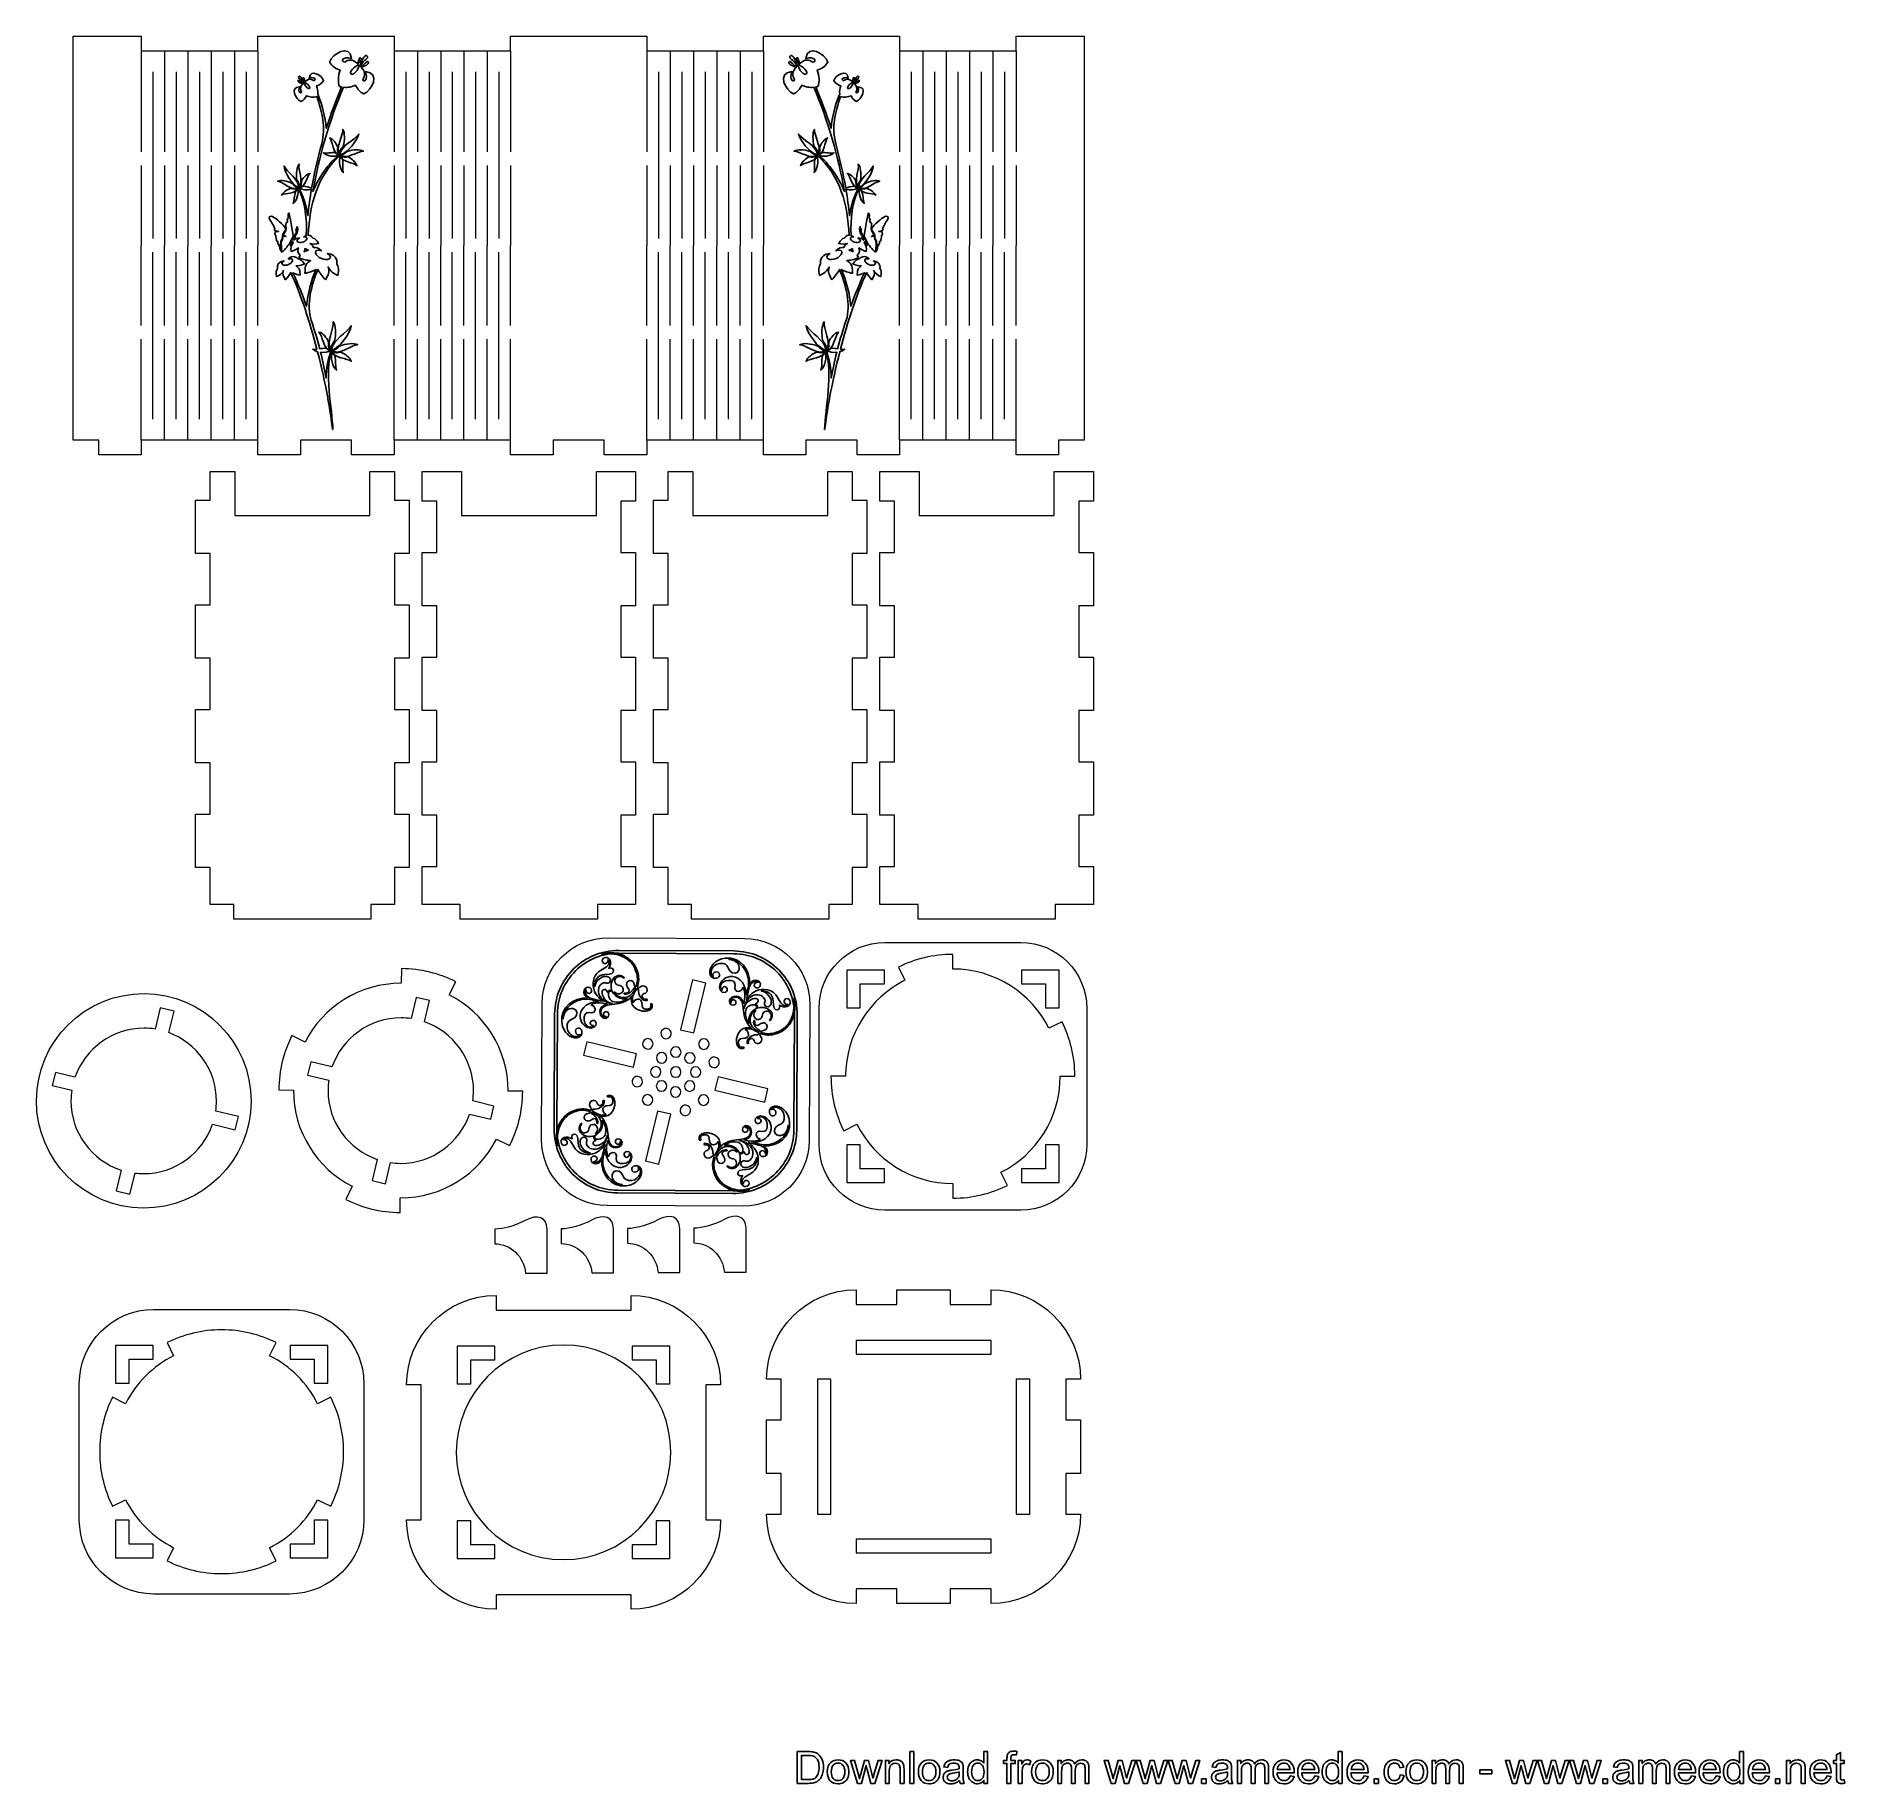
# Model space of a CAD drawing. Header units: millimetres. Extents: x -102 to 244, y -184 to 150.
import ezdxf

# ---------------------------------------------------------------- set-up
doc = ezdxf.new("R2010")
doc.units = ezdxf.units.MM
doc.header["$MEASUREMENT"] = 0
doc.layers.add('Layer 1', color=7, linetype='Continuous')

msp = doc.modelspace()

# ---------------------------------------------------------------- linework, layer by layer
at = {"layer": 'Layer 1', "color": 250, "lineweight": 20}
for points, knots in [([(93.6408, 70.3927), (93.6408, 70.3927), (93.6408, 73.1927), (93.6408, 73.1927), (93.6408, 73.1927), (93.6408, 73.1927), (98.5408, 73.1927), (98.5408, 73.1927), (98.5408, 73.1927), (98.5408, 73.1927), (98.5408, 150.3927), (98.5408, 150.3927), (98.5408, 150.3927), (98.5408, 150.3927), (85.5408, 150.3927), (85.5408, 150.3927), (85.5408, 150.3927), (85.5408, 150.3927), (85.5408, 147.5927), (85.5408, 147.5927), (85.5408, 147.5927), (78.1095, 147.5927), (70.6781, 147.5927), (63.2468, 147.5927), (63.2468, 147.5927), (63.2468, 147.5927), (63.2468, 150.3927), (63.2468, 150.3927), (63.2468, 150.3927), (63.2468, 150.3927), (37.2468, 150.3927), (37.2468, 150.3927), (37.2468, 150.3927), (37.2468, 150.3927), (37.2468, 147.5927), (37.2468, 147.5927), (37.2468, 147.5927), (29.8155, 147.5927), (22.3841, 147.5927), (14.9528, 147.5927), (14.9528, 147.5927), (14.9528, 147.5927), (14.9528, 150.3927), (14.9528, 150.3927), (14.9528, 150.3927), (14.9528, 150.3927), (-11.0472, 150.3927), (-11.0472, 150.3927), (-11.0472, 150.3927), (-11.0472, 150.3927), (-11.0472, 147.5927), (-11.0472, 147.5927), (-11.0472, 147.5927), (-18.4785, 147.5927), (-25.9099, 147.5927), (-33.3412, 147.5927), (-33.3412, 147.5927), (-33.3412, 147.5927), (-33.3412, 150.3927), (-33.3412, 150.3927), (-33.3412, 150.3927), (-33.3412, 150.3927), (-59.3412, 150.3927), (-59.3412, 150.3927), (-59.3412, 150.3927), (-59.3412, 150.3927), (-59.3412, 147.5927), (-59.3412, 147.5927), (-59.3412, 147.5927), (-66.7725, 147.5927), (-74.2039, 147.5927), (-81.6352, 147.5927), (-81.6352, 147.5927), (-81.6352, 147.5927), (-81.6352, 150.3927), (-81.6352, 150.3927), (-81.6352, 150.3927), (-81.6352, 150.3927), (-94.6352, 150.3927), (-94.6352, 150.3927), (-94.6352, 150.3927), (-94.6352, 150.3927), (-94.6352, 73.1927), (-94.6352, 73.1927), (-94.6352, 73.1927), (-94.6352, 73.1927), (-89.7352, 73.1927), (-89.7352, 73.1927), (-89.7352, 73.1927), (-89.7352, 73.1927), (-89.7352, 70.3927), (-89.7352, 70.3927), (-89.7352, 70.3927), (-89.7352, 70.3927), (-81.6352, 70.3927), (-81.6352, 70.3927), (-81.6352, 70.3927), (-81.6352, 70.3927), (-81.6352, 73.1927), (-81.6352, 73.1927), (-81.6352, 73.1927), (-74.2039, 73.1927), (-66.7725, 73.1927), (-59.3412, 73.1927), (-59.3412, 73.1927), (-59.3412, 73.1927), (-59.3412, 70.3927), (-59.3412, 70.3927), (-59.3412, 70.3927), (-59.3412, 70.3927), (-51.2412, 70.3927), (-51.2412, 70.3927), (-51.2412, 70.3927), (-51.2412, 70.3927), (-51.2412, 73.1927), (-51.2412, 73.1927), (-51.2412, 73.1927), (-51.2412, 73.1927), (-41.4412, 73.1927), (-41.4412, 73.1927), (-41.4412, 73.1927), (-41.4412, 73.1927), (-41.4412, 70.3927), (-41.4412, 70.3927), (-41.4412, 70.3927), (-41.4412, 70.3927), (-33.3412, 70.3927), (-33.3412, 70.3927), (-33.3412, 70.3927), (-33.3412, 70.3927), (-33.3412, 73.1927), (-33.3412, 73.1927), (-33.3412, 73.1927), (-25.9099, 73.1927), (-18.4785, 73.1927), (-11.0472, 73.1927), (-11.0472, 73.1927), (-11.0472, 73.1927), (-11.0472, 70.3927), (-11.0472, 70.3927), (-11.0472, 70.3927), (-11.0472, 70.3927), (-2.9472, 70.3927), (-2.9472, 70.3927), (-2.9472, 70.3927), (-2.9472, 70.3927), (-2.9472, 73.1927), (-2.9472, 73.1927), (-2.9472, 73.1927), (-2.9472, 73.1927), (6.8528, 73.1927), (6.8528, 73.1927), (6.8528, 73.1927), (6.8528, 73.1927), (6.8528, 70.3927), (6.8528, 70.3927), (6.8528, 70.3927), (6.8528, 70.3927), (14.9528, 70.3927), (14.9528, 70.3927), (14.9528, 70.3927), (14.9528, 70.3927), (14.9528, 73.1927), (14.9528, 73.1927), (14.9528, 73.1927), (22.3841, 73.1927), (29.8155, 73.1927), (37.2468, 73.1927), (37.2468, 73.1927), (37.2468, 73.1927), (37.2468, 70.3927), (37.2468, 70.3927), (37.2468, 70.3927), (37.2468, 70.3927), (45.3468, 70.3927), (45.3468, 70.3927), (45.3468, 70.3927), (45.3468, 70.3927), (45.3468, 73.1927), (45.3468, 73.1927), (45.3468, 73.1927), (45.3468, 73.1927), (55.1468, 73.1927), (55.1468, 73.1927), (55.1468, 73.1927), (55.1468, 73.1927), (55.1468, 70.3927), (55.1468, 70.3927), (55.1468, 70.3927), (55.1468, 70.3927), (63.2468, 70.3927), (63.2468, 70.3927), (63.2468, 70.3927), (63.2468, 70.3927), (63.2468, 73.1927), (63.2468, 73.1927), (63.2468, 73.1927), (70.6781, 73.1927), (78.1095, 73.1927), (85.5408, 73.1927), (85.5408, 73.1927), (85.5408, 73.1927), (85.5408, 70.3927), (85.5408, 70.3927), (85.5408, 70.3927), (85.5408, 70.3927), (93.6408, 70.3927), (93.6408, 70.3927)], [0, 0, 0, 0, 0.01886792, 0.01886792, 0.01886792, 0.01886792, 0.03773585, 0.03773585, 0.03773585, 0.03773585, 0.05660377, 0.05660377, 0.05660377, 0.05660377, 0.0754717, 0.0754717, 0.0754717, 0.0754717, 0.09433962, 0.09433962, 0.09433962, 0.09433962, 0.11320755, 0.11320755, 0.11320755, 0.11320755, 0.13207547, 0.13207547, 0.13207547, 0.13207547, 0.1509434, 0.1509434, 0.1509434, 0.1509434, 0.16981132, 0.16981132, 0.16981132, 0.16981132, 0.18867925, 0.18867925, 0.18867925, 0.18867925, 0.20754717, 0.20754717, 0.20754717, 0.20754717, 0.22641509, 0.22641509, 0.22641509, 0.22641509, 0.24528302, 0.24528302, 0.24528302, 0.24528302, 0.26415094, 0.26415094, 0.26415094, 0.26415094, 0.28301887, 0.28301887, 0.28301887, 0.28301887, 0.30188679, 0.30188679, 0.30188679, 0.30188679, 0.32075472, 0.32075472, 0.32075472, 0.32075472, 0.33962264, 0.33962264, 0.33962264, 0.33962264, 0.35849057, 0.35849057, 0.35849057, 0.35849057, 0.37735849, 0.37735849, 0.37735849, 0.37735849, 0.39622642, 0.39622642, 0.39622642, 0.39622642, 0.41509434, 0.41509434, 0.41509434, 0.41509434, 0.43396226, 0.43396226, 0.43396226, 0.43396226, 0.45283019, 0.45283019, 0.45283019, 0.45283019, 0.47169811, 0.47169811, 0.47169811, 0.47169811, 0.49056604, 0.49056604, 0.49056604, 0.49056604, 0.50943396, 0.50943396, 0.50943396, 0.50943396, 0.52830189, 0.52830189, 0.52830189, 0.52830189, 0.54716981, 0.54716981, 0.54716981, 0.54716981, 0.56603774, 0.56603774, 0.56603774, 0.56603774, 0.58490566, 0.58490566, 0.58490566, 0.58490566, 0.60377358, 0.60377358, 0.60377358, 0.60377358, 0.62264151, 0.62264151, 0.62264151, 0.62264151, 0.64150943, 0.64150943, 0.64150943, 0.64150943, 0.66037736, 0.66037736, 0.66037736, 0.66037736, 0.67924528, 0.67924528, 0.67924528, 0.67924528, 0.69811321, 0.69811321, 0.69811321, 0.69811321, 0.71698113, 0.71698113, 0.71698113, 0.71698113, 0.73584906, 0.73584906, 0.73584906, 0.73584906, 0.75471698, 0.75471698, 0.75471698, 0.75471698, 0.77358491, 0.77358491, 0.77358491, 0.77358491, 0.79245283, 0.79245283, 0.79245283, 0.79245283, 0.81132075, 0.81132075, 0.81132075, 0.81132075, 0.83018868, 0.83018868, 0.83018868, 0.83018868, 0.8490566, 0.8490566, 0.8490566, 0.8490566, 0.86792453, 0.86792453, 0.86792453, 0.86792453, 0.88679245, 0.88679245, 0.88679245, 0.88679245, 0.90566038, 0.90566038, 0.90566038, 0.90566038, 0.9245283, 0.9245283, 0.9245283, 0.9245283, 0.94339623, 0.94339623, 0.94339623, 0.94339623, 0.96226415, 0.96226415, 0.96226415, 0.96226415, 1, 1, 1, 1]), ([(-63.9593, -18.4154), (-63.9593, -18.4154), (-37.7593, -18.4154), (-37.7593, -18.4154), (-37.7593, -18.4154), (-37.7593, -18.4154), (-37.7593, -15.6154), (-37.7593, -15.6154), (-37.7593, -15.6154), (-37.7593, -15.6154), (-33.2617, -15.6154), (-33.2617, -15.6154), (-33.2617, -15.6154), (-33.2617, -15.6154), (-33.2617, -8.5154), (-33.2617, -8.5154), (-33.2617, -8.5154), (-33.2617, -8.5154), (-30.4617, -8.5154), (-30.4617, -8.5154), (-30.4617, -8.5154), (-30.4617, -8.5154), (-30.4617, 1.6846), (-30.4617, 1.6846), (-30.4617, 1.6846), (-30.4617, 1.6846), (-33.2617, 1.6846), (-33.2617, 1.6846), (-33.2617, 1.6846), (-33.2617, 1.6846), (-33.2617, 11.4846), (-33.2617, 11.4846), (-33.2617, 11.4846), (-33.2617, 11.4846), (-30.4617, 11.4846), (-30.4617, 11.4846), (-30.4617, 11.4846), (-30.4617, 11.4846), (-30.4617, 21.6846), (-30.4617, 21.6846), (-30.4617, 21.6846), (-30.4617, 21.6846), (-33.2617, 21.6846), (-33.2617, 21.6846), (-33.2617, 21.6846), (-33.2617, 21.6846), (-33.2617, 31.4846), (-33.2617, 31.4846), (-33.2617, 31.4846), (-33.2617, 31.4846), (-30.4617, 31.4846), (-30.4617, 31.4846), (-30.4617, 31.4846), (-30.4617, 31.4846), (-30.4617, 41.6846), (-30.4617, 41.6846), (-30.4617, 41.6846), (-30.4617, 41.6846), (-33.2617, 41.6846), (-33.2617, 41.6846), (-33.2617, 41.6846), (-33.2617, 41.6846), (-33.2617, 51.4846), (-33.2617, 51.4846), (-33.2617, 51.4846), (-33.2617, 51.4846), (-30.4617, 51.4846), (-30.4617, 51.4846), (-30.4617, 51.4846), (-30.4617, 51.4846), (-30.4617, 61.6846), (-30.4617, 61.6846), (-30.4617, 61.6846), (-30.4617, 61.6846), (-33.2617, 61.6846), (-33.2617, 61.6846), (-33.2617, 61.6846), (-33.2617, 61.6846), (-33.2617, 67.1846), (-33.2617, 67.1846), (-33.2617, 67.1846), (-33.2617, 67.1846), (-37.9593, 67.1846), (-37.9593, 67.1846), (-37.9593, 67.1846), (-37.9593, 67.1846), (-37.9593, 58.7846), (-37.9593, 58.7846), (-37.9593, 58.7846), (-37.9593, 58.7846), (-63.7593, 58.7846), (-63.7593, 58.7846), (-63.7593, 58.7846), (-63.7593, 58.7846), (-63.7593, 67.1846), (-63.7593, 67.1846), (-63.7593, 67.1846), (-63.7593, 67.1846), (-68.4569, 67.1846), (-68.4569, 67.1846), (-68.4569, 67.1846), (-68.4569, 67.1846), (-68.4569, 61.6846), (-68.4569, 61.6846), (-68.4569, 61.6846), (-68.4569, 61.6846), (-71.2569, 61.6846), (-71.2569, 61.6846), (-71.2569, 61.6846), (-71.2569, 61.6846), (-71.2569, 51.4846), (-71.2569, 51.4846), (-71.2569, 51.4846), (-71.2569, 51.4846), (-68.4569, 51.4846), (-68.4569, 51.4846), (-68.4569, 51.4846), (-68.4569, 51.4846), (-68.4569, 41.6846), (-68.4569, 41.6846), (-68.4569, 41.6846), (-68.4569, 41.6846), (-71.2569, 41.6846), (-71.2569, 41.6846), (-71.2569, 41.6846), (-71.2569, 41.6846), (-71.2569, 31.4846), (-71.2569, 31.4846), (-71.2569, 31.4846), (-71.2569, 31.4846), (-68.4569, 31.4846), (-68.4569, 31.4846), (-68.4569, 31.4846), (-68.4569, 31.4846), (-68.4569, 21.6846), (-68.4569, 21.6846), (-68.4569, 21.6846), (-68.4569, 21.6846), (-71.2569, 21.6846), (-71.2569, 21.6846), (-71.2569, 21.6846), (-71.2569, 21.6846), (-71.2569, 11.4846), (-71.2569, 11.4846), (-71.2569, 11.4846), (-71.2569, 11.4846), (-68.4569, 11.4846), (-68.4569, 11.4846), (-68.4569, 11.4846), (-68.4569, 11.4846), (-68.4569, 1.6846), (-68.4569, 1.6846), (-68.4569, 1.6846), (-68.4569, 1.6846), (-71.2569, 1.6846), (-71.2569, 1.6846), (-71.2569, 1.6846), (-71.2569, 1.6846), (-71.2569, -8.5154), (-71.2569, -8.5154), (-71.2569, -8.5154), (-71.2569, -8.5154), (-68.4569, -8.5154), (-68.4569, -8.5154), (-68.4569, -8.5154), (-68.4569, -8.5154), (-68.4569, -15.6154), (-68.4569, -15.6154), (-68.4569, -15.6154), (-68.4569, -15.6154), (-63.9593, -15.6154), (-63.9593, -15.6154), (-63.9593, -15.6154), (-63.9593, -15.6154), (-63.9593, -18.4154), (-63.9593, -18.4154)], [0, 0, 0, 0, 0.02222222, 0.02222222, 0.02222222, 0.02222222, 0.04444444, 0.04444444, 0.04444444, 0.04444444, 0.06666667, 0.06666667, 0.06666667, 0.06666667, 0.08888889, 0.08888889, 0.08888889, 0.08888889, 0.11111111, 0.11111111, 0.11111111, 0.11111111, 0.13333333, 0.13333333, 0.13333333, 0.13333333, 0.15555556, 0.15555556, 0.15555556, 0.15555556, 0.17777778, 0.17777778, 0.17777778, 0.17777778, 0.2, 0.2, 0.2, 0.2, 0.22222222, 0.22222222, 0.22222222, 0.22222222, 0.24444444, 0.24444444, 0.24444444, 0.24444444, 0.26666667, 0.26666667, 0.26666667, 0.26666667, 0.28888889, 0.28888889, 0.28888889, 0.28888889, 0.31111111, 0.31111111, 0.31111111, 0.31111111, 0.33333333, 0.33333333, 0.33333333, 0.33333333, 0.35555556, 0.35555556, 0.35555556, 0.35555556, 0.37777778, 0.37777778, 0.37777778, 0.37777778, 0.4, 0.4, 0.4, 0.4, 0.42222222, 0.42222222, 0.42222222, 0.42222222, 0.44444444, 0.44444444, 0.44444444, 0.44444444, 0.46666667, 0.46666667, 0.46666667, 0.46666667, 0.48888889, 0.48888889, 0.48888889, 0.48888889, 0.51111111, 0.51111111, 0.51111111, 0.51111111, 0.53333333, 0.53333333, 0.53333333, 0.53333333, 0.55555556, 0.55555556, 0.55555556, 0.55555556, 0.57777778, 0.57777778, 0.57777778, 0.57777778, 0.6, 0.6, 0.6, 0.6, 0.62222222, 0.62222222, 0.62222222, 0.62222222, 0.64444444, 0.64444444, 0.64444444, 0.64444444, 0.66666667, 0.66666667, 0.66666667, 0.66666667, 0.68888889, 0.68888889, 0.68888889, 0.68888889, 0.71111111, 0.71111111, 0.71111111, 0.71111111, 0.73333333, 0.73333333, 0.73333333, 0.73333333, 0.75555556, 0.75555556, 0.75555556, 0.75555556, 0.77777778, 0.77777778, 0.77777778, 0.77777778, 0.8, 0.8, 0.8, 0.8, 0.82222222, 0.82222222, 0.82222222, 0.82222222, 0.84444444, 0.84444444, 0.84444444, 0.84444444, 0.86666667, 0.86666667, 0.86666667, 0.86666667, 0.88888889, 0.88888889, 0.88888889, 0.88888889, 0.91111111, 0.91111111, 0.91111111, 0.91111111, 0.93333333, 0.93333333, 0.93333333, 0.93333333, 0.95555556, 0.95555556, 0.95555556, 0.95555556, 1, 1, 1, 1]), ([(5.5276, -18.4154), (5.5276, -18.4154), (5.5276, -15.6154), (5.5276, -15.6154), (5.5276, -15.6154), (5.5276, -15.6154), (12.8252, -15.6154), (12.8252, -15.6154), (12.8252, -15.6154), (12.8252, -15.6154), (12.8252, -8.3154), (12.8252, -8.3154), (12.8252, -8.3154), (12.8252, -8.3154), (10.0252, -8.3154), (10.0252, -8.3154), (10.0252, -8.3154), (10.0252, -8.3154), (10.0252, 1.4846), (10.0252, 1.4846), (10.0252, 1.4846), (10.0252, 1.4846), (12.8252, 1.4846), (12.8252, 1.4846), (12.8252, 1.4846), (12.8252, 1.4846), (12.8252, 11.6846), (12.8252, 11.6846), (12.8252, 11.6846), (12.8252, 11.6846), (10.0252, 11.6846), (10.0252, 11.6846), (10.0252, 11.6846), (10.0252, 11.6846), (10.0252, 21.4846), (10.0252, 21.4846), (10.0252, 21.4846), (10.0252, 21.4846), (12.8252, 21.4846), (12.8252, 21.4846), (12.8252, 21.4846), (12.8252, 21.4846), (12.8252, 31.6846), (12.8252, 31.6846), (12.8252, 31.6846), (12.8252, 31.6846), (10.0252, 31.6846), (10.0252, 31.6846), (10.0252, 31.6846), (10.0252, 31.6846), (10.0252, 41.4846), (10.0252, 41.4846), (10.0252, 41.4846), (10.0252, 41.4846), (12.8252, 41.4846), (12.8252, 41.4846), (12.8252, 41.4846), (12.8252, 41.4846), (12.8252, 51.6846), (12.8252, 51.6846), (12.8252, 51.6846), (12.8252, 51.6846), (10.0252, 51.6846), (10.0252, 51.6846), (10.0252, 51.6846), (10.0252, 51.6846), (10.0252, 61.4846), (10.0252, 61.4846), (10.0252, 61.4846), (10.0252, 61.4846), (12.8252, 61.4846), (12.8252, 61.4846), (12.8252, 61.4846), (12.8252, 61.4846), (12.8252, 67.1846), (12.8252, 67.1846), (12.8252, 67.1846), (12.8252, 67.1846), (5.3276, 67.1846), (5.3276, 67.1846), (5.3276, 67.1846), (5.3276, 67.1846), (5.3276, 58.7846), (5.3276, 58.7846), (5.3276, 58.7846), (5.3276, 58.7846), (-20.4724, 58.7846), (-20.4724, 58.7846), (-20.4724, 58.7846), (-20.4724, 58.7846), (-20.4724, 67.1846), (-20.4724, 67.1846), (-20.4724, 67.1846), (-20.4724, 67.1846), (-27.97, 67.1846), (-27.97, 67.1846), (-27.97, 67.1846), (-27.97, 67.1846), (-27.97, 61.4846), (-27.97, 61.4846), (-27.97, 61.4846), (-27.97, 61.4846), (-25.17, 61.4846), (-25.17, 61.4846), (-25.17, 61.4846), (-25.17, 61.4846), (-25.17, 51.6846), (-25.17, 51.6846), (-25.17, 51.6846), (-25.17, 51.6846), (-27.97, 51.6846), (-27.97, 51.6846), (-27.97, 51.6846), (-27.97, 51.6846), (-27.97, 41.4846), (-27.97, 41.4846), (-27.97, 41.4846), (-27.97, 41.4846), (-25.17, 41.4846), (-25.17, 41.4846), (-25.17, 41.4846), (-25.17, 41.4846), (-25.17, 31.6846), (-25.17, 31.6846), (-25.17, 31.6846), (-25.17, 31.6846), (-27.97, 31.6846), (-27.97, 31.6846), (-27.97, 31.6846), (-27.97, 31.6846), (-27.97, 21.4846), (-27.97, 21.4846), (-27.97, 21.4846), (-27.97, 21.4846), (-25.17, 21.4846), (-25.17, 21.4846), (-25.17, 21.4846), (-25.17, 21.4846), (-25.17, 11.6846), (-25.17, 11.6846), (-25.17, 11.6846), (-25.17, 11.6846), (-27.97, 11.6846), (-27.97, 11.6846), (-27.97, 11.6846), (-27.97, 11.6846), (-27.97, 1.4846), (-27.97, 1.4846), (-27.97, 1.4846), (-27.97, 1.4846), (-25.17, 1.4846), (-25.17, 1.4846), (-25.17, 1.4846), (-25.17, 1.4846), (-25.17, -8.3154), (-25.17, -8.3154), (-25.17, -8.3154), (-25.17, -8.3154), (-27.97, -8.3154), (-27.97, -8.3154), (-27.97, -8.3154), (-27.97, -8.3154), (-27.97, -15.6154), (-27.97, -15.6154), (-27.97, -15.6154), (-27.97, -15.6154), (-20.6724, -15.6154), (-20.6724, -15.6154), (-20.6724, -15.6154), (-20.6724, -15.6154), (-20.6724, -18.4154), (-20.6724, -18.4154), (-20.6724, -18.4154), (-20.6724, -18.4154), (5.5276, -18.4154), (5.5276, -18.4154)], [0, 0, 0, 0, 0.02222222, 0.02222222, 0.02222222, 0.02222222, 0.04444444, 0.04444444, 0.04444444, 0.04444444, 0.06666667, 0.06666667, 0.06666667, 0.06666667, 0.08888889, 0.08888889, 0.08888889, 0.08888889, 0.11111111, 0.11111111, 0.11111111, 0.11111111, 0.13333333, 0.13333333, 0.13333333, 0.13333333, 0.15555556, 0.15555556, 0.15555556, 0.15555556, 0.17777778, 0.17777778, 0.17777778, 0.17777778, 0.2, 0.2, 0.2, 0.2, 0.22222222, 0.22222222, 0.22222222, 0.22222222, 0.24444444, 0.24444444, 0.24444444, 0.24444444, 0.26666667, 0.26666667, 0.26666667, 0.26666667, 0.28888889, 0.28888889, 0.28888889, 0.28888889, 0.31111111, 0.31111111, 0.31111111, 0.31111111, 0.33333333, 0.33333333, 0.33333333, 0.33333333, 0.35555556, 0.35555556, 0.35555556, 0.35555556, 0.37777778, 0.37777778, 0.37777778, 0.37777778, 0.4, 0.4, 0.4, 0.4, 0.42222222, 0.42222222, 0.42222222, 0.42222222, 0.44444444, 0.44444444, 0.44444444, 0.44444444, 0.46666667, 0.46666667, 0.46666667, 0.46666667, 0.48888889, 0.48888889, 0.48888889, 0.48888889, 0.51111111, 0.51111111, 0.51111111, 0.51111111, 0.53333333, 0.53333333, 0.53333333, 0.53333333, 0.55555556, 0.55555556, 0.55555556, 0.55555556, 0.57777778, 0.57777778, 0.57777778, 0.57777778, 0.6, 0.6, 0.6, 0.6, 0.62222222, 0.62222222, 0.62222222, 0.62222222, 0.64444444, 0.64444444, 0.64444444, 0.64444444, 0.66666667, 0.66666667, 0.66666667, 0.66666667, 0.68888889, 0.68888889, 0.68888889, 0.68888889, 0.71111111, 0.71111111, 0.71111111, 0.71111111, 0.73333333, 0.73333333, 0.73333333, 0.73333333, 0.75555556, 0.75555556, 0.75555556, 0.75555556, 0.77777778, 0.77777778, 0.77777778, 0.77777778, 0.8, 0.8, 0.8, 0.8, 0.82222222, 0.82222222, 0.82222222, 0.82222222, 0.84444444, 0.84444444, 0.84444444, 0.84444444, 0.86666667, 0.86666667, 0.86666667, 0.86666667, 0.88888889, 0.88888889, 0.88888889, 0.88888889, 0.91111111, 0.91111111, 0.91111111, 0.91111111, 0.93333333, 0.93333333, 0.93333333, 0.93333333, 0.95555556, 0.95555556, 0.95555556, 0.95555556, 1, 1, 1, 1]), ([(23.5409, -18.4154), (23.5409, -18.4154), (49.7409, -18.4154), (49.7409, -18.4154), (49.7409, -18.4154), (49.7409, -18.4154), (49.7409, -15.6154), (49.7409, -15.6154), (49.7409, -15.6154), (49.7409, -15.6154), (54.2385, -15.6154), (54.2385, -15.6154), (54.2385, -15.6154), (54.2385, -15.6154), (54.2385, -8.5154), (54.2385, -8.5154), (54.2385, -8.5154), (54.2385, -8.5154), (57.0385, -8.5154), (57.0385, -8.5154), (57.0385, -8.5154), (57.0385, -8.5154), (57.0385, 1.6846), (57.0385, 1.6846), (57.0385, 1.6846), (57.0385, 1.6846), (54.2385, 1.6846), (54.2385, 1.6846), (54.2385, 1.6846), (54.2385, 1.6846), (54.2385, 11.4846), (54.2385, 11.4846), (54.2385, 11.4846), (54.2385, 11.4846), (57.0385, 11.4846), (57.0385, 11.4846), (57.0385, 11.4846), (57.0385, 11.4846), (57.0385, 21.6846), (57.0385, 21.6846), (57.0385, 21.6846), (57.0385, 21.6846), (54.2385, 21.6846), (54.2385, 21.6846), (54.2385, 21.6846), (54.2385, 21.6846), (54.2385, 31.4846), (54.2385, 31.4846), (54.2385, 31.4846), (54.2385, 31.4846), (57.0385, 31.4846), (57.0385, 31.4846), (57.0385, 31.4846), (57.0385, 31.4846), (57.0385, 41.6846), (57.0385, 41.6846), (57.0385, 41.6846), (57.0385, 41.6846), (54.2385, 41.6846), (54.2385, 41.6846), (54.2385, 41.6846), (54.2385, 41.6846), (54.2385, 51.4846), (54.2385, 51.4846), (54.2385, 51.4846), (54.2385, 51.4846), (57.0385, 51.4846), (57.0385, 51.4846), (57.0385, 51.4846), (57.0385, 51.4846), (57.0385, 61.6846), (57.0385, 61.6846), (57.0385, 61.6846), (57.0385, 61.6846), (54.2385, 61.6846), (54.2385, 61.6846), (54.2385, 61.6846), (54.2385, 61.6846), (54.2385, 67.1846), (54.2385, 67.1846), (54.2385, 67.1846), (54.2385, 67.1846), (49.5409, 67.1846), (49.5409, 67.1846), (49.5409, 67.1846), (49.5409, 67.1846), (49.5409, 58.7846), (49.5409, 58.7846), (49.5409, 58.7846), (49.5409, 58.7846), (23.7409, 58.7846), (23.7409, 58.7846), (23.7409, 58.7846), (23.7409, 58.7846), (23.7409, 67.1846), (23.7409, 67.1846), (23.7409, 67.1846), (23.7409, 67.1846), (19.0433, 67.1846), (19.0433, 67.1846), (19.0433, 67.1846), (19.0433, 67.1846), (19.0433, 61.6846), (19.0433, 61.6846), (19.0433, 61.6846), (19.0433, 61.6846), (16.2433, 61.6846), (16.2433, 61.6846), (16.2433, 61.6846), (16.2433, 61.6846), (16.2433, 51.4846), (16.2433, 51.4846), (16.2433, 51.4846), (16.2433, 51.4846), (19.0433, 51.4846), (19.0433, 51.4846), (19.0433, 51.4846), (19.0433, 51.4846), (19.0433, 41.6846), (19.0433, 41.6846), (19.0433, 41.6846), (19.0433, 41.6846), (16.2433, 41.6846), (16.2433, 41.6846), (16.2433, 41.6846), (16.2433, 41.6846), (16.2433, 31.4846), (16.2433, 31.4846), (16.2433, 31.4846), (16.2433, 31.4846), (19.0433, 31.4846), (19.0433, 31.4846), (19.0433, 31.4846), (19.0433, 31.4846), (19.0433, 21.6846), (19.0433, 21.6846), (19.0433, 21.6846), (19.0433, 21.6846), (16.2433, 21.6846), (16.2433, 21.6846), (16.2433, 21.6846), (16.2433, 21.6846), (16.2433, 11.4846), (16.2433, 11.4846), (16.2433, 11.4846), (16.2433, 11.4846), (19.0433, 11.4846), (19.0433, 11.4846), (19.0433, 11.4846), (19.0433, 11.4846), (19.0433, 1.6846), (19.0433, 1.6846), (19.0433, 1.6846), (19.0433, 1.6846), (16.2433, 1.6846), (16.2433, 1.6846), (16.2433, 1.6846), (16.2433, 1.6846), (16.2433, -8.5154), (16.2433, -8.5154), (16.2433, -8.5154), (16.2433, -8.5154), (19.0433, -8.5154), (19.0433, -8.5154), (19.0433, -8.5154), (19.0433, -8.5154), (19.0433, -15.6154), (19.0433, -15.6154), (19.0433, -15.6154), (19.0433, -15.6154), (23.5409, -15.6154), (23.5409, -15.6154), (23.5409, -15.6154), (23.5409, -15.6154), (23.5409, -18.4154), (23.5409, -18.4154)], [0, 0, 0, 0, 0.02222222, 0.02222222, 0.02222222, 0.02222222, 0.04444444, 0.04444444, 0.04444444, 0.04444444, 0.06666667, 0.06666667, 0.06666667, 0.06666667, 0.08888889, 0.08888889, 0.08888889, 0.08888889, 0.11111111, 0.11111111, 0.11111111, 0.11111111, 0.13333333, 0.13333333, 0.13333333, 0.13333333, 0.15555556, 0.15555556, 0.15555556, 0.15555556, 0.17777778, 0.17777778, 0.17777778, 0.17777778, 0.2, 0.2, 0.2, 0.2, 0.22222222, 0.22222222, 0.22222222, 0.22222222, 0.24444444, 0.24444444, 0.24444444, 0.24444444, 0.26666667, 0.26666667, 0.26666667, 0.26666667, 0.28888889, 0.28888889, 0.28888889, 0.28888889, 0.31111111, 0.31111111, 0.31111111, 0.31111111, 0.33333333, 0.33333333, 0.33333333, 0.33333333, 0.35555556, 0.35555556, 0.35555556, 0.35555556, 0.37777778, 0.37777778, 0.37777778, 0.37777778, 0.4, 0.4, 0.4, 0.4, 0.42222222, 0.42222222, 0.42222222, 0.42222222, 0.44444444, 0.44444444, 0.44444444, 0.44444444, 0.46666667, 0.46666667, 0.46666667, 0.46666667, 0.48888889, 0.48888889, 0.48888889, 0.48888889, 0.51111111, 0.51111111, 0.51111111, 0.51111111, 0.53333333, 0.53333333, 0.53333333, 0.53333333, 0.55555556, 0.55555556, 0.55555556, 0.55555556, 0.57777778, 0.57777778, 0.57777778, 0.57777778, 0.6, 0.6, 0.6, 0.6, 0.62222222, 0.62222222, 0.62222222, 0.62222222, 0.64444444, 0.64444444, 0.64444444, 0.64444444, 0.66666667, 0.66666667, 0.66666667, 0.66666667, 0.68888889, 0.68888889, 0.68888889, 0.68888889, 0.71111111, 0.71111111, 0.71111111, 0.71111111, 0.73333333, 0.73333333, 0.73333333, 0.73333333, 0.75555556, 0.75555556, 0.75555556, 0.75555556, 0.77777778, 0.77777778, 0.77777778, 0.77777778, 0.8, 0.8, 0.8, 0.8, 0.82222222, 0.82222222, 0.82222222, 0.82222222, 0.84444444, 0.84444444, 0.84444444, 0.84444444, 0.86666667, 0.86666667, 0.86666667, 0.86666667, 0.88888889, 0.88888889, 0.88888889, 0.88888889, 0.91111111, 0.91111111, 0.91111111, 0.91111111, 0.93333333, 0.93333333, 0.93333333, 0.93333333, 0.95555556, 0.95555556, 0.95555556, 0.95555556, 1, 1, 1, 1]), ([(93.0278, -18.4154), (93.0278, -18.4154), (93.0278, -15.6154), (93.0278, -15.6154), (93.0278, -15.6154), (93.0278, -15.6154), (100.3254, -15.6154), (100.3254, -15.6154), (100.3254, -15.6154), (100.3254, -15.6154), (100.3254, -8.3154), (100.3254, -8.3154), (100.3254, -8.3154), (100.3254, -8.3154), (97.5254, -8.3154), (97.5254, -8.3154), (97.5254, -8.3154), (97.5254, -8.3154), (97.5254, 1.4846), (97.5254, 1.4846), (97.5254, 1.4846), (97.5254, 1.4846), (100.3254, 1.4846), (100.3254, 1.4846), (100.3254, 1.4846), (100.3254, 1.4846), (100.3254, 11.6846), (100.3254, 11.6846), (100.3254, 11.6846), (100.3254, 11.6846), (97.5254, 11.6846), (97.5254, 11.6846), (97.5254, 11.6846), (97.5254, 11.6846), (97.5254, 21.4846), (97.5254, 21.4846), (97.5254, 21.4846), (97.5254, 21.4846), (100.3254, 21.4846), (100.3254, 21.4846), (100.3254, 21.4846), (100.3254, 21.4846), (100.3254, 31.6846), (100.3254, 31.6846), (100.3254, 31.6846), (100.3254, 31.6846), (97.5254, 31.6846), (97.5254, 31.6846), (97.5254, 31.6846), (97.5254, 31.6846), (97.5254, 41.4846), (97.5254, 41.4846), (97.5254, 41.4846), (97.5254, 41.4846), (100.3254, 41.4846), (100.3254, 41.4846), (100.3254, 41.4846), (100.3254, 41.4846), (100.3254, 51.6846), (100.3254, 51.6846), (100.3254, 51.6846), (100.3254, 51.6846), (97.5254, 51.6846), (97.5254, 51.6846), (97.5254, 51.6846), (97.5254, 51.6846), (97.5254, 61.4846), (97.5254, 61.4846), (97.5254, 61.4846), (97.5254, 61.4846), (100.3254, 61.4846), (100.3254, 61.4846), (100.3254, 61.4846), (100.3254, 61.4846), (100.3254, 67.1846), (100.3254, 67.1846), (100.3254, 67.1846), (100.3254, 67.1846), (92.8278, 67.1846), (92.8278, 67.1846), (92.8278, 67.1846), (92.8278, 67.1846), (92.8278, 58.7846), (92.8278, 58.7846), (92.8278, 58.7846), (92.8278, 58.7846), (67.0278, 58.7846), (67.0278, 58.7846), (67.0278, 58.7846), (67.0278, 58.7846), (67.0278, 67.1846), (67.0278, 67.1846), (67.0278, 67.1846), (67.0278, 67.1846), (59.5302, 67.1846), (59.5302, 67.1846), (59.5302, 67.1846), (59.5302, 67.1846), (59.5302, 61.4846), (59.5302, 61.4846), (59.5302, 61.4846), (59.5302, 61.4846), (62.3302, 61.4846), (62.3302, 61.4846), (62.3302, 61.4846), (62.3302, 61.4846), (62.3302, 51.6846), (62.3302, 51.6846), (62.3302, 51.6846), (62.3302, 51.6846), (59.5302, 51.6846), (59.5302, 51.6846), (59.5302, 51.6846), (59.5302, 51.6846), (59.5302, 41.4846), (59.5302, 41.4846), (59.5302, 41.4846), (59.5302, 41.4846), (62.3302, 41.4846), (62.3302, 41.4846), (62.3302, 41.4846), (62.3302, 41.4846), (62.3302, 31.6846), (62.3302, 31.6846), (62.3302, 31.6846), (62.3302, 31.6846), (59.5302, 31.6846), (59.5302, 31.6846), (59.5302, 31.6846), (59.5302, 31.6846), (59.5302, 21.4846), (59.5302, 21.4846), (59.5302, 21.4846), (59.5302, 21.4846), (62.3302, 21.4846), (62.3302, 21.4846), (62.3302, 21.4846), (62.3302, 21.4846), (62.3302, 11.6846), (62.3302, 11.6846), (62.3302, 11.6846), (62.3302, 11.6846), (59.5302, 11.6846), (59.5302, 11.6846), (59.5302, 11.6846), (59.5302, 11.6846), (59.5302, 1.4846), (59.5302, 1.4846), (59.5302, 1.4846), (59.5302, 1.4846), (62.3302, 1.4846), (62.3302, 1.4846), (62.3302, 1.4846), (62.3302, 1.4846), (62.3302, -8.3154), (62.3302, -8.3154), (62.3302, -8.3154), (62.3302, -8.3154), (59.5302, -8.3154), (59.5302, -8.3154), (59.5302, -8.3154), (59.5302, -8.3154), (59.5302, -15.6154), (59.5302, -15.6154), (59.5302, -15.6154), (59.5302, -15.6154), (66.8278, -15.6154), (66.8278, -15.6154), (66.8278, -15.6154), (66.8278, -15.6154), (66.8278, -18.4154), (66.8278, -18.4154), (66.8278, -18.4154), (66.8278, -18.4154), (93.0278, -18.4154), (93.0278, -18.4154)], [0, 0, 0, 0, 0.02222222, 0.02222222, 0.02222222, 0.02222222, 0.04444444, 0.04444444, 0.04444444, 0.04444444, 0.06666667, 0.06666667, 0.06666667, 0.06666667, 0.08888889, 0.08888889, 0.08888889, 0.08888889, 0.11111111, 0.11111111, 0.11111111, 0.11111111, 0.13333333, 0.13333333, 0.13333333, 0.13333333, 0.15555556, 0.15555556, 0.15555556, 0.15555556, 0.17777778, 0.17777778, 0.17777778, 0.17777778, 0.2, 0.2, 0.2, 0.2, 0.22222222, 0.22222222, 0.22222222, 0.22222222, 0.24444444, 0.24444444, 0.24444444, 0.24444444, 0.26666667, 0.26666667, 0.26666667, 0.26666667, 0.28888889, 0.28888889, 0.28888889, 0.28888889, 0.31111111, 0.31111111, 0.31111111, 0.31111111, 0.33333333, 0.33333333, 0.33333333, 0.33333333, 0.35555556, 0.35555556, 0.35555556, 0.35555556, 0.37777778, 0.37777778, 0.37777778, 0.37777778, 0.4, 0.4, 0.4, 0.4, 0.42222222, 0.42222222, 0.42222222, 0.42222222, 0.44444444, 0.44444444, 0.44444444, 0.44444444, 0.46666667, 0.46666667, 0.46666667, 0.46666667, 0.48888889, 0.48888889, 0.48888889, 0.48888889, 0.51111111, 0.51111111, 0.51111111, 0.51111111, 0.53333333, 0.53333333, 0.53333333, 0.53333333, 0.55555556, 0.55555556, 0.55555556, 0.55555556, 0.57777778, 0.57777778, 0.57777778, 0.57777778, 0.6, 0.6, 0.6, 0.6, 0.62222222, 0.62222222, 0.62222222, 0.62222222, 0.64444444, 0.64444444, 0.64444444, 0.64444444, 0.66666667, 0.66666667, 0.66666667, 0.66666667, 0.68888889, 0.68888889, 0.68888889, 0.68888889, 0.71111111, 0.71111111, 0.71111111, 0.71111111, 0.73333333, 0.73333333, 0.73333333, 0.73333333, 0.75555556, 0.75555556, 0.75555556, 0.75555556, 0.77777778, 0.77777778, 0.77777778, 0.77777778, 0.8, 0.8, 0.8, 0.8, 0.82222222, 0.82222222, 0.82222222, 0.82222222, 0.84444444, 0.84444444, 0.84444444, 0.84444444, 0.86666667, 0.86666667, 0.86666667, 0.86666667, 0.88888889, 0.88888889, 0.88888889, 0.88888889, 0.91111111, 0.91111111, 0.91111111, 0.91111111, 0.93333333, 0.93333333, 0.93333333, 0.93333333, 0.95555556, 0.95555556, 0.95555556, 0.95555556, 1, 1, 1, 1]), ([(-5.1623, -60.4871), (-5.1949, -67.4041), (0.4535, -73.1061), (7.3706, -73.1388), (7.3706, -73.1388), (7.3706, -73.1388), (33.3703, -73.2615), (33.3703, -73.2615), (33.3703, -73.2615), (40.2873, -73.2941), (45.9893, -67.6457), (46.022, -60.7286), (46.022, -60.7286), (46.022, -60.7286), (46.1447, -34.7289), (46.1447, -34.7289), (46.1447, -34.7289), (46.1773, -27.8119), (40.5289, -22.1099), (33.6118, -22.0772), (33.6118, -22.0772), (33.6118, -22.0772), (7.6121, -21.9545), (7.6121, -21.9545), (7.6121, -21.9545), (0.6951, -21.9219), (-5.0069, -27.5703), (-5.0396, -34.4874), (-5.0396, -34.4874), (-5.0396, -34.4874), (-5.1623, -60.4871), (-5.1623, -60.4871)], [0, 0, 0, 0, 0.11111111, 0.11111111, 0.11111111, 0.11111111, 0.22222222, 0.22222222, 0.22222222, 0.22222222, 0.33333333, 0.33333333, 0.33333333, 0.33333333, 0.44444444, 0.44444444, 0.44444444, 0.44444444, 0.55555556, 0.55555556, 0.55555556, 0.55555556, 0.66666667, 0.66666667, 0.66666667, 0.66666667, 0.77777778, 0.77777778, 0.77777778, 0.77777778, 1, 1, 1, 1]), ([(60.4736, -22.8372), (53.5565, -22.8372), (47.8812, -28.5125), (47.8812, -35.4296), (47.8812, -35.4296), (47.8812, -35.4296), (47.8812, -61.4296), (47.8812, -61.4296), (47.8812, -61.4296), (47.8812, -68.3467), (53.5565, -74.022), (60.4736, -74.022), (60.4736, -74.022), (60.4736, -74.022), (86.4736, -74.022), (86.4736, -74.022), (86.4736, -74.022), (93.3907, -74.022), (99.066, -68.3467), (99.066, -61.4296), (99.066, -61.4296), (99.066, -61.4296), (99.066, -35.4296), (99.066, -35.4296), (99.066, -35.4296), (99.066, -28.5125), (93.3907, -22.8372), (86.4736, -22.8372), (86.4736, -22.8372), (86.4736, -22.8372), (60.4736, -22.8372), (60.4736, -22.8372)], [0, 0, 0, 0, 0.11111111, 0.11111111, 0.11111111, 0.11111111, 0.22222222, 0.22222222, 0.22222222, 0.22222222, 0.33333333, 0.33333333, 0.33333333, 0.33333333, 0.44444444, 0.44444444, 0.44444444, 0.44444444, 0.55555556, 0.55555556, 0.55555556, 0.55555556, 0.66666667, 0.66666667, 0.66666667, 0.66666667, 0.77777778, 0.77777778, 0.77777778, 0.77777778, 1, 1, 1, 1]), ([(-52.5511, -51.064), (-52.5511, -51.064), (-55.3511, -51.0508), (-55.3511, -51.0508), (-55.3511, -51.0508), (-55.3334, -47.3022), (-54.4316, -43.7645), (-52.8443, -40.6343), (-52.8443, -40.6343), (-52.8443, -40.6343), (-50.3455, -41.899), (-50.3455, -41.899), (-50.3455, -41.899), (-46.9469, -35.1967), (-39.9757, -30.6178), (-31.9493, -30.6557), (-31.9493, -30.6557), (-31.9493, -30.6557), (-31.9361, -27.8557), (-31.9361, -27.8557), (-31.9361, -27.8557), (-28.1875, -27.8734), (-24.6497, -28.7752), (-21.5196, -30.3625), (-21.5196, -30.3625), (-21.5196, -30.3625), (-22.7843, -32.8613), (-22.7843, -32.8613), (-22.7843, -32.8613), (-16.0819, -36.26), (-11.5031, -43.2311), (-11.541, -51.2576), (-11.541, -51.2576), (-11.541, -51.2576), (-8.741, -51.2708), (-8.741, -51.2708), (-8.741, -51.2708), (-8.7587, -55.0192), (-9.6605, -58.5571), (-11.2478, -61.6873), (-11.2478, -61.6873), (-11.2478, -61.6873), (-13.7466, -60.4226), (-13.7466, -60.4226), (-13.7466, -60.4226), (-17.1452, -67.1249), (-24.1164, -71.7037), (-32.1428, -71.6659), (-32.1428, -71.6659), (-32.1428, -71.6659), (-32.156, -74.4658), (-32.156, -74.4658), (-32.156, -74.4658), (-35.9045, -74.4481), (-39.4424, -73.5463), (-42.5725, -71.959), (-42.5725, -71.959), (-42.5725, -71.959), (-41.3078, -69.4603), (-41.3078, -69.4603), (-41.3078, -69.4603), (-48.0102, -66.0616), (-52.589, -59.0904), (-52.5511, -51.064)], [0, 0, 0, 0, 0.05882353, 0.05882353, 0.05882353, 0.05882353, 0.11764706, 0.11764706, 0.11764706, 0.11764706, 0.17647059, 0.17647059, 0.17647059, 0.17647059, 0.23529412, 0.23529412, 0.23529412, 0.23529412, 0.29411765, 0.29411765, 0.29411765, 0.29411765, 0.35294118, 0.35294118, 0.35294118, 0.35294118, 0.41176471, 0.41176471, 0.41176471, 0.41176471, 0.47058824, 0.47058824, 0.47058824, 0.47058824, 0.52941176, 0.52941176, 0.52941176, 0.52941176, 0.58823529, 0.58823529, 0.58823529, 0.58823529, 0.64705882, 0.64705882, 0.64705882, 0.64705882, 0.70588235, 0.70588235, 0.70588235, 0.70588235, 0.76470588, 0.76470588, 0.76470588, 0.76470588, 0.82352941, 0.82352941, 0.82352941, 0.82352941, 0.88235294, 0.88235294, 0.88235294, 0.88235294, 1, 1, 1, 1]), ([(-81.2656, -73.6376), (-69.9409, -73.6911), (-60.7172, -64.554), (-60.6637, -53.2293), (-60.6637, -53.2293), (-60.6103, -41.9047), (-69.7474, -32.6809), (-81.072, -32.6275), (-81.072, -32.6275), (-92.3967, -32.5741), (-101.6204, -41.7111), (-101.6739, -53.0358), (-101.6739, -53.0358), (-101.7273, -64.3605), (-92.5903, -73.5842), (-81.2656, -73.6376)], [0, 0, 0, 0, 0.2, 0.2, 0.2, 0.2, 0.4, 0.4, 0.4, 0.4, 0.6, 0.6, 0.6, 0.6, 1, 1, 1, 1]), ([(-14.0855, -77.6507), (-12.5145, -77.6507), (-10.0136, -76.9437), (-8.2877, -75.9965), (-8.2877, -75.9965), (-5.8721, -74.6708), (-4.0855, -75.4271), (-4.0855, -77.6507), (-4.0855, -77.6507), (-4.0855, -77.6507), (-4.0855, -86.0507), (-4.0855, -86.0507), (-4.0855, -86.0507), (-4.0855, -86.0507), (-8.2228, -86.0507), (-8.2228, -86.0507), (-8.2228, -86.0507), (-8.4893, -82.9041), (-10.9956, -80.4507), (-14.0855, -80.4507), (-14.0855, -80.4507), (-14.0855, -80.4507), (-14.0855, -77.6507), (-14.0855, -77.6507)], [0, 0, 0, 0, 0.14285714, 0.14285714, 0.14285714, 0.14285714, 0.28571429, 0.28571429, 0.28571429, 0.28571429, 0.42857143, 0.42857143, 0.42857143, 0.42857143, 0.57142857, 0.57142857, 0.57142857, 0.57142857, 0.71428571, 0.71428571, 0.71428571, 0.71428571, 1, 1, 1, 1]), ([(-1.4126, -77.5976), (0.1584, -77.5976), (2.6593, -76.8906), (4.3852, -75.9434), (4.3852, -75.9434), (6.8008, -74.6177), (8.5874, -75.374), (8.5874, -77.5976), (8.5874, -77.5976), (8.5874, -77.5976), (8.5874, -85.9976), (8.5874, -85.9976), (8.5874, -85.9976), (8.5874, -85.9976), (4.4501, -85.9976), (4.4501, -85.9976), (4.4501, -85.9976), (4.1836, -82.851), (1.6773, -80.3976), (-1.4126, -80.3976), (-1.4126, -80.3976), (-1.4126, -80.3976), (-1.4126, -77.5976), (-1.4126, -77.5976)], [0, 0, 0, 0, 0.14285714, 0.14285714, 0.14285714, 0.14285714, 0.28571429, 0.28571429, 0.28571429, 0.28571429, 0.42857143, 0.42857143, 0.42857143, 0.42857143, 0.57142857, 0.57142857, 0.57142857, 0.57142857, 0.71428571, 0.71428571, 0.71428571, 0.71428571, 1, 1, 1, 1]), ([(11.2603, -77.5445), (12.8313, -77.5445), (15.3322, -76.8375), (17.0581, -75.8903), (17.0581, -75.8903), (19.4737, -74.5646), (21.2603, -75.3209), (21.2603, -77.5445), (21.2603, -77.5445), (21.2603, -77.5445), (21.2603, -85.9445), (21.2603, -85.9445), (21.2603, -85.9445), (21.2603, -85.9445), (17.123, -85.9445), (17.123, -85.9445), (17.123, -85.9445), (16.8565, -82.7979), (14.3502, -80.3445), (11.2603, -80.3445), (11.2603, -80.3445), (11.2603, -80.3445), (11.2603, -77.5445), (11.2603, -77.5445)], [0, 0, 0, 0, 0.14285714, 0.14285714, 0.14285714, 0.14285714, 0.28571429, 0.28571429, 0.28571429, 0.28571429, 0.42857143, 0.42857143, 0.42857143, 0.42857143, 0.57142857, 0.57142857, 0.57142857, 0.57142857, 0.71428571, 0.71428571, 0.71428571, 0.71428571, 1, 1, 1, 1]), ([(23.9332, -77.4914), (25.5042, -77.4914), (28.0051, -76.7844), (29.731, -75.8372), (29.731, -75.8372), (32.1466, -74.5115), (33.9332, -75.2678), (33.9332, -77.4914), (33.9332, -77.4914), (33.9332, -77.4914), (33.9332, -85.8914), (33.9332, -85.8914), (33.9332, -85.8914), (33.9332, -85.8914), (29.7959, -85.8914), (29.7959, -85.8914), (29.7959, -85.8914), (29.5294, -82.7448), (27.0231, -80.2914), (23.9332, -80.2914), (23.9332, -80.2914), (23.9332, -80.2914), (23.9332, -77.4914), (23.9332, -77.4914)], [0, 0, 0, 0, 0.14285714, 0.14285714, 0.14285714, 0.14285714, 0.28571429, 0.28571429, 0.28571429, 0.28571429, 0.42857143, 0.42857143, 0.42857143, 0.42857143, 0.57142857, 0.57142857, 0.57142857, 0.57142857, 0.71428571, 0.71428571, 0.71428571, 0.71428571, 1, 1, 1, 1]), ([(97.8627, -114.128), (97.8627, -114.128), (95.0627, -114.128), (95.0627, -114.128), (95.0627, -114.128), (95.0627, -114.128), (95.0627, -106.328), (95.0627, -106.328), (95.0627, -106.328), (95.0627, -106.328), (97.8627, -106.328), (97.8627, -106.328), (97.8627, -106.328), (97.8627, -96.978), (90.1127, -89.228), (80.7627, -89.228), (80.7627, -89.228), (80.7627, -89.228), (80.7627, -92.028), (80.7627, -92.028), (80.7627, -92.028), (80.7627, -92.028), (72.9627, -92.028), (72.9627, -92.028), (72.9627, -92.028), (72.9627, -92.028), (72.9627, -89.228), (72.9627, -89.228), (72.9627, -89.228), (72.9627, -89.228), (62.7627, -89.228), (62.7627, -89.228), (62.7627, -89.228), (62.7627, -89.228), (62.7627, -92.028), (62.7627, -92.028), (62.7627, -92.028), (62.7627, -92.028), (54.9627, -92.028), (54.9627, -92.028), (54.9627, -92.028), (54.9627, -92.028), (54.9627, -89.228), (54.9627, -89.228), (54.9627, -89.228), (45.6127, -89.228), (37.8627, -96.978), (37.8627, -106.328), (37.8627, -106.328), (37.8627, -106.328), (40.6627, -106.328), (40.6627, -106.328), (40.6627, -106.328), (40.6627, -106.328), (40.6627, -114.128), (40.6627, -114.128), (40.6627, -114.128), (40.6627, -114.128), (37.8627, -114.128), (37.8627, -114.128), (37.8627, -114.128), (37.8627, -114.128), (37.8627, -124.328), (37.8627, -124.328), (37.8627, -124.328), (37.8627, -124.328), (40.6627, -124.328), (40.6627, -124.328), (40.6627, -124.328), (40.6627, -124.328), (40.6627, -132.128), (40.6627, -132.128), (40.6627, -132.128), (40.6627, -132.128), (37.8627, -132.128), (37.8627, -132.128), (37.8627, -132.128), (37.8627, -141.478), (45.6127, -149.228), (54.9627, -149.228), (54.9627, -149.228), (54.9627, -149.228), (54.9627, -146.428), (54.9627, -146.428), (54.9627, -146.428), (54.9627, -146.428), (62.7627, -146.428), (62.7627, -146.428), (62.7627, -146.428), (62.7627, -146.428), (62.7627, -149.228), (62.7627, -149.228), (62.7627, -149.228), (62.7627, -149.228), (72.9627, -149.228), (72.9627, -149.228), (72.9627, -149.228), (72.9627, -149.228), (72.9627, -146.428), (72.9627, -146.428), (72.9627, -146.428), (72.9627, -146.428), (80.7627, -146.428), (80.7627, -146.428), (80.7627, -146.428), (80.7627, -146.428), (80.7627, -149.228), (80.7627, -149.228), (80.7627, -149.228), (90.1127, -149.228), (97.8627, -141.478), (97.8627, -132.128), (97.8627, -132.128), (97.8627, -132.128), (95.0627, -132.128), (95.0627, -132.128), (95.0627, -132.128), (95.0627, -132.128), (95.0627, -124.328), (95.0627, -124.328), (95.0627, -124.328), (95.0627, -124.328), (97.8627, -124.328), (97.8627, -124.328), (97.8627, -124.328), (97.8627, -124.328), (97.8627, -114.128), (97.8627, -114.128)], [0, 0, 0, 0, 0.03030303, 0.03030303, 0.03030303, 0.03030303, 0.06060606, 0.06060606, 0.06060606, 0.06060606, 0.09090909, 0.09090909, 0.09090909, 0.09090909, 0.12121212, 0.12121212, 0.12121212, 0.12121212, 0.15151515, 0.15151515, 0.15151515, 0.15151515, 0.18181818, 0.18181818, 0.18181818, 0.18181818, 0.21212121, 0.21212121, 0.21212121, 0.21212121, 0.24242424, 0.24242424, 0.24242424, 0.24242424, 0.27272727, 0.27272727, 0.27272727, 0.27272727, 0.3030303, 0.3030303, 0.3030303, 0.3030303, 0.33333333, 0.33333333, 0.33333333, 0.33333333, 0.36363636, 0.36363636, 0.36363636, 0.36363636, 0.39393939, 0.39393939, 0.39393939, 0.39393939, 0.42424242, 0.42424242, 0.42424242, 0.42424242, 0.45454545, 0.45454545, 0.45454545, 0.45454545, 0.48484848, 0.48484848, 0.48484848, 0.48484848, 0.51515152, 0.51515152, 0.51515152, 0.51515152, 0.54545455, 0.54545455, 0.54545455, 0.54545455, 0.57575758, 0.57575758, 0.57575758, 0.57575758, 0.60606061, 0.60606061, 0.60606061, 0.60606061, 0.63636364, 0.63636364, 0.63636364, 0.63636364, 0.66666667, 0.66666667, 0.66666667, 0.66666667, 0.6969697, 0.6969697, 0.6969697, 0.6969697, 0.72727273, 0.72727273, 0.72727273, 0.72727273, 0.75757576, 0.75757576, 0.75757576, 0.75757576, 0.78787879, 0.78787879, 0.78787879, 0.78787879, 0.81818182, 0.81818182, 0.81818182, 0.81818182, 0.84848485, 0.84848485, 0.84848485, 0.84848485, 0.87878788, 0.87878788, 0.87878788, 0.87878788, 0.90909091, 0.90909091, 0.90909091, 0.90909091, 0.93939394, 0.93939394, 0.93939394, 0.93939394, 1, 1, 1, 1]), ([(-39.0862, -133.1938), (-39.0862, -133.1938), (-39.0862, -107.1938), (-39.0862, -107.1938), (-39.0862, -107.1938), (-39.0862, -99.3893), (-45.4817, -92.9938), (-53.2862, -92.9938), (-53.2862, -92.9938), (-53.2862, -92.9938), (-79.2862, -92.9938), (-79.2862, -92.9938), (-79.2862, -92.9938), (-87.0907, -92.9938), (-93.4862, -99.3893), (-93.4862, -107.1938), (-93.4862, -107.1938), (-93.4862, -107.1938), (-93.4862, -133.1938), (-93.4862, -133.1938), (-93.4862, -133.1938), (-93.4862, -140.9983), (-87.0907, -147.3938), (-79.2862, -147.3938), (-79.2862, -147.3938), (-79.2862, -147.3938), (-53.2862, -147.3938), (-53.2862, -147.3938), (-53.2862, -147.3938), (-45.4817, -147.3938), (-39.0862, -140.9983), (-39.0862, -133.1938)], [0, 0, 0, 0, 0.11111111, 0.11111111, 0.11111111, 0.11111111, 0.22222222, 0.22222222, 0.22222222, 0.22222222, 0.33333333, 0.33333333, 0.33333333, 0.33333333, 0.44444444, 0.44444444, 0.44444444, 0.44444444, 0.55555556, 0.55555556, 0.55555556, 0.55555556, 0.66666667, 0.66666667, 0.66666667, 0.66666667, 0.77777778, 0.77777778, 0.77777778, 0.77777778, 1, 1, 1, 1]), ([(-13.8426, -147.5213), (-13.8426, -147.5213), (11.9574, -147.5213), (11.9574, -147.5213), (11.9574, -147.5213), (11.9574, -147.5213), (11.9574, -150.3213), (11.9574, -150.3213), (11.9574, -150.3213), (21.3074, -150.3213), (29.0574, -142.5713), (29.0574, -133.2213), (29.0574, -133.2213), (29.0574, -133.2213), (26.2574, -133.2213), (26.2574, -133.2213), (26.2574, -133.2213), (26.2574, -133.2213), (26.2574, -107.4213), (26.2574, -107.4213), (26.2574, -107.4213), (26.2574, -107.4213), (29.0574, -107.4213), (29.0574, -107.4213), (29.0574, -107.4213), (29.0574, -98.0713), (21.3074, -90.3213), (11.9574, -90.3213), (11.9574, -90.3213), (11.9574, -90.3213), (11.9574, -93.1213), (11.9574, -93.1213), (11.9574, -93.1213), (11.9574, -93.1213), (-13.8426, -93.1213), (-13.8426, -93.1213), (-13.8426, -93.1213), (-13.8426, -93.1213), (-13.8426, -90.3213), (-13.8426, -90.3213), (-13.8426, -90.3213), (-23.1926, -90.3213), (-30.9426, -98.0713), (-30.9426, -107.4213), (-30.9426, -107.4213), (-30.9426, -107.4213), (-28.1426, -107.4213), (-28.1426, -107.4213), (-28.1426, -107.4213), (-28.1426, -107.4213), (-28.1426, -133.2213), (-28.1426, -133.2213), (-28.1426, -133.2213), (-28.1426, -133.2213), (-30.9426, -133.2213), (-30.9426, -133.2213), (-30.9426, -133.2213), (-30.9426, -142.5713), (-23.1926, -150.3213), (-13.8426, -150.3213), (-13.8426, -150.3213), (-13.8426, -150.3213), (-13.8426, -147.5213), (-13.8426, -147.5213)], [0, 0, 0, 0, 0.05882353, 0.05882353, 0.05882353, 0.05882353, 0.11764706, 0.11764706, 0.11764706, 0.11764706, 0.17647059, 0.17647059, 0.17647059, 0.17647059, 0.23529412, 0.23529412, 0.23529412, 0.23529412, 0.29411765, 0.29411765, 0.29411765, 0.29411765, 0.35294118, 0.35294118, 0.35294118, 0.35294118, 0.41176471, 0.41176471, 0.41176471, 0.41176471, 0.47058824, 0.47058824, 0.47058824, 0.47058824, 0.52941176, 0.52941176, 0.52941176, 0.52941176, 0.58823529, 0.58823529, 0.58823529, 0.58823529, 0.64705882, 0.64705882, 0.64705882, 0.64705882, 0.70588235, 0.70588235, 0.70588235, 0.70588235, 0.76470588, 0.76470588, 0.76470588, 0.76470588, 0.82352941, 0.82352941, 0.82352941, 0.82352941, 0.88235294, 0.88235294, 0.88235294, 0.88235294, 1, 1, 1, 1])]:
    msp.add_open_spline(points, degree=3, knots=knots, dxfattribs=at)
at = {"layer": 'Layer 1', "color": 155}
for points, knots in [([(-46.4541, 103.8258), (-45.911, 104.7253), (-45.5568, 105.3044), (-45.9317, 106.2855), (-45.9317, 106.2855), (-45.6639, 105.6704), (-44.7673, 104.8256), (-44.0561, 104.6529), (-44.0561, 104.6529), (-43.8527, 105.7227), (-43.9516, 106.4109), (-44.2917, 106.835), (-44.2917, 106.835), (-44.268, 107.0569), (-43.9471, 108.6263), (-46.0541, 108.8692), (-46.0541, 108.8692), (-44.658, 107.8475), (-46.1801, 107.4279), (-47.2279, 107.8663), (-47.2279, 107.8663), (-48.4368, 108.3729), (-48.983, 109.7919), (-47.204, 109.3888), (-47.204, 109.3888), (-47.7642, 109.9434), (-48.3084, 110.0587), (-48.7419, 109.9965), (-48.7419, 109.9965), (-48.8464, 110.3278), (-49.0194, 110.5814), (-49.407, 110.789), (-49.407, 110.789), (-49.0048, 110.5966), (-48.1868, 110.5625), (-47.7544, 110.7853), (-47.7544, 110.7853), (-48.1179, 111.4112), (-48.467, 111.7138), (-48.8224, 111.7788), (-48.8224, 111.7788), (-48.8829, 111.8657), (-49.1661, 112.3634), (-49.7469, 112.3517), (-49.7469, 112.3517), (-49.3933, 118.2694), (-48.1644, 123.5618), (-43.5176, 127.7502), (-43.5176, 127.7502), (-42.2253, 128.1651), (-40.3339, 130.403), (-40.0872, 131.6805), (-40.0872, 131.6805), (-40.7901, 130.5864), (-43.513, 129.4423), (-43.6791, 127.8128), (-43.6791, 127.8128), (-46.0381, 125.923), (-47.6909, 123.4349), (-48.8236, 120.7029), (-48.8236, 120.7029), (-47.7344, 127.3005), (-45.6813, 134.3021), (-42.977, 140.6221), (-42.977, 140.6221), (-42.1906, 140.5434), (-41.3672, 140.7033), (-40.6731, 141.0221), (-40.6731, 141.0221), (-40.3676, 140.3281), (-39.8111, 139.6806), (-39.1105, 139.3558), (-39.1105, 139.3558), (-37.5761, 139.9632), (-35.8433, 143.3829), (-38.8047, 143.6227), (-38.8047, 143.6227), (-38.2062, 141.9913), (-39.1303, 141.4964), (-39.3099, 142.096), (-39.3099, 142.096), (-38.817, 142.807), (-38.7537, 143.644), (-39.6239, 144.4922), (-39.6239, 144.4922), (-38.4841, 144.7736), (-38.011, 145.2737), (-38.2858, 145.4877), (-38.2858, 145.4877), (-38.6221, 145.7496), (-38.7223, 145.064), (-39.6738, 144.5399), (-39.6738, 144.5399), (-39.7137, 144.5774), (-39.7554, 144.6148), (-39.799, 144.6522), (-39.799, 144.6522), (-39.0825, 146.0016), (-38.1136, 146.1168), (-38.4639, 146.5785), (-38.4639, 146.5785), (-38.7509, 146.9568), (-39.4531, 146.2897), (-39.8383, 144.6856), (-39.8383, 144.6856), (-39.8748, 144.7161), (-39.9125, 144.7468), (-39.9517, 144.7773), (-39.9517, 144.7773), (-41.0806, 141.7596), (-43.0436, 143.4404), (-40.1028, 144.9165), (-40.1028, 144.9165), (-40.1486, 144.9666), (-40.194, 145.0142), (-40.239, 145.0597), (-40.239, 145.0597), (-39.5709, 145.6955), (-39.4397, 146.2191), (-39.7258, 146.2716), (-39.7258, 146.2716), (-40.0693, 146.3346), (-39.9235, 145.8449), (-40.3185, 145.1381), (-40.3185, 145.1381), (-41.291, 146.0739), (-42.0781, 145.9502), (-42.7162, 145.3989), (-42.7162, 145.3989), (-43.6012, 145.4122), (-43.2778, 146.6698), (-41.4489, 146.1383), (-41.4489, 146.1383), (-41.8131, 149.0119), (-45.1673, 147.0045), (-45.6677, 145.4319), (-45.6677, 145.4319), (-45.253, 144.678), (-44.4507, 144.1297), (-43.6524, 143.9092), (-43.6524, 143.9092), (-44.0389, 142.833), (-44.1049, 141.5504), (-43.7436, 140.7828), (-43.7436, 140.7828), (-43.6148, 140.7401), (-43.4833, 140.7055), (-43.3498, 140.6783), (-43.3498, 140.6783), (-44.4423, 138.1179), (-45.4228, 135.4841), (-46.2776, 132.802), (-46.2776, 132.802), (-46.4922, 135.0389), (-47.0747, 137.287), (-47.9297, 139.3688), (-47.9297, 139.3688), (-47.8743, 139.8376), (-47.949, 140.4058), (-48.1287, 140.9062), (-48.1287, 140.9062), (-47.6027, 141.0514), (-47.0741, 141.4126), (-46.8009, 141.9094), (-46.8009, 141.9094), (-47.1306, 142.9456), (-49.3147, 144.2189), (-49.5709, 142.3872), (-49.5709, 142.3872), (-48.3658, 142.7374), (-48.1624, 141.8964), (-48.7455, 141.8877), (-48.7455, 141.8877), (-49.1659, 142.2509), (-49.6846, 142.3324), (-50.3253, 141.7158), (-50.3253, 141.7158), (-50.5856, 142.1815), (-50.4895, 142.5041), (-50.7158, 142.4627), (-50.7158, 142.4627), (-50.9043, 142.4281), (-50.8179, 142.0831), (-50.3777, 141.6642), (-50.3777, 141.6642), (-50.4073, 141.6342), (-50.4372, 141.6028), (-50.4674, 141.5698), (-50.4674, 141.5698), (-48.5299, 140.5972), (-49.8232, 139.4899), (-50.567, 141.4781), (-50.567, 141.4781), (-50.5928, 141.458), (-50.6177, 141.4378), (-50.6417, 141.4177), (-50.6417, 141.4177), (-50.8954, 142.4746), (-51.3582, 142.9141), (-51.5472, 142.6648), (-51.5472, 142.6648), (-51.778, 142.3606), (-51.1396, 142.2848), (-50.6676, 141.3957), (-50.6676, 141.3957), (-50.6963, 141.371), (-50.7238, 141.3464), (-50.7501, 141.3217), (-50.7501, 141.3217), (-51.377, 141.667), (-51.443, 142.1187), (-51.6646, 141.9462), (-51.6646, 141.9462), (-51.8456, 141.8052), (-51.5339, 141.4757), (-50.783, 141.2903), (-50.783, 141.2903), (-51.3563, 140.7314), (-51.3146, 140.1799), (-50.9898, 139.7115), (-50.9898, 139.7115), (-51.1082, 139.3165), (-51.7899, 139.6425), (-51.3955, 140.7174), (-51.3955, 140.7174), (-53.3576, 140.675), (-52.1322, 138.3063), (-51.1212, 137.906), (-51.1212, 137.906), (-50.6597, 138.1201), (-50.2929, 138.5467), (-50.0917, 139.0039), (-50.0917, 139.0039), (-49.4945, 138.7296), (-48.7521, 138.634), (-48.1082, 138.8336), (-48.1082, 138.8336), (-47.0206, 135.7314), (-46.3811, 132.9921), (-47.1656, 129.8369), (-47.1656, 129.8369), (-47.8624, 127.0341), (-48.5883, 124.2343), (-49.0791, 121.3987), (-49.0791, 121.3987), (-49.5639, 121.476), (-50.2014, 121.7103), (-50.7239, 121.7073), (-50.7239, 121.7073), (-50.8755, 121.5207), (-51.2612, 121.3905), (-51.4429, 121.4406), (-51.4429, 121.4406), (-50.9384, 120.989), (-49.8345, 120.9062), (-49.1253, 121.1309), (-49.1253, 121.1309), (-49.4109, 119.4479), (-49.6434, 117.7566), (-49.8195, 116.0585), (-49.8195, 116.0585), (-50.082, 117.9551), (-50.6402, 119.797), (-51.5793, 121.5071), (-51.5793, 121.5071), (-51.4893, 123.0312), (-53.8447, 124.4639), (-54.3471, 125.565), (-54.3471, 125.565), (-54.2895, 124.3633), (-52.8539, 122.067), (-51.7251, 121.5144), (-51.7251, 121.5144), (-50.2399, 118.5202), (-49.9564, 115.5485), (-50.1158, 112.2817), (-50.1158, 112.2817), (-50.2612, 112.2314), (-50.42, 112.1516), (-50.593, 112.0334), (-50.593, 112.0334), (-49.6754, 112.109), (-49.9009, 111.2967), (-50.7461, 111.0188), (-50.7461, 111.0188), (-51.5738, 110.7471), (-52.4657, 111.2221), (-51.3967, 111.794), (-51.3967, 111.794), (-51.9469, 111.8305), (-52.2763, 111.6303), (-52.4626, 111.3948), (-52.4626, 111.3948), (-52.3592, 111.6102), (-52.2771, 111.8415), (-52.2378, 112.075), (-52.2378, 112.075), (-52.0775, 112.1023), (-52.0791, 112.2859), (-52.1516, 112.3766), (-52.1516, 112.3766), (-51.7921, 112.7046), (-51.6516, 113.5351), (-51.8099, 113.9383), (-51.8099, 113.9383), (-51.8445, 114.0268), (-51.9839, 113.9692), (-51.9648, 113.8871), (-51.9648, 113.8871), (-51.9497, 113.822), (-51.8792, 113.7794), (-51.8654, 113.8644), (-51.8654, 113.8644), (-51.7543, 113.3914), (-51.8572, 112.6711), (-52.1981, 112.4156), (-52.1981, 112.4156), (-52.2026, 112.4179), (-52.2072, 112.4198), (-52.2119, 112.4214), (-52.2119, 112.4214), (-51.9879, 112.6778), (-51.9006, 113.2196), (-51.9949, 113.4979), (-51.9949, 113.4979), (-52.023, 113.5808), (-52.1344, 113.5415), (-52.1175, 113.4633), (-52.1175, 113.4633), (-52.1074, 113.4165), (-52.0562, 113.3861), (-52.0462, 113.447), (-52.0462, 113.447), (-51.9688, 113.1178), (-52.0557, 112.697), (-52.2639, 112.4253), (-52.2639, 112.4253), (-52.317, 112.4158), (-52.3776, 112.3652), (-52.4368, 112.2483), (-52.4368, 112.2483), (-52.7076, 111.7089), (-53.0427, 111.0957), (-53.1816, 110.3816), (-53.1816, 110.3816), (-53.0259, 110.5299), (-52.8147, 110.782), (-52.6293, 111.088), (-52.6293, 111.088), (-52.6761, 110.9494), (-52.6826, 110.8296), (-52.6656, 110.7733), (-52.6656, 110.7733), (-53.0155, 110.4122), (-53.0942, 109.9209), (-53.0089, 109.2551), (-53.0089, 109.2551), (-52.4565, 109.349), (-51.9021, 109.7381), (-51.6184, 109.9423), (-51.6184, 109.9423), (-51.7991, 109.3769), (-51.8255, 109.1386), (-51.2756, 108.4574), (-51.2756, 108.4574), (-51.3641, 108.344), (-51.4517, 108.2216), (-51.5389, 108.0905), (-51.5389, 108.0905), (-50.8182, 107.6529), (-49.8044, 107.5491), (-49.2806, 107.5018), (-49.2806, 107.5018), (-50.1172, 106.9917), (-50.3547, 106.7468), (-50.3615, 105.0618), (-50.3615, 105.0618), (-49.6313, 105.2016), (-48.7824, 105.4461), (-48.2654, 105.8186), (-48.2654, 105.8186), (-49.2113, 103.5956), (-49.8469, 101.1709), (-50.0532, 98.7655), (-50.0532, 98.7655), (-50.845, 100.9498), (-51.7184, 103.0934), (-52.6651, 105.1827), (-52.6651, 105.1827), (-52.2939, 104.9608), (-51.7584, 104.8111), (-51.291, 104.7216), (-51.291, 104.7216), (-51.2958, 105.9222), (-51.4651, 106.0968), (-52.0611, 106.4602), (-52.0611, 106.4602), (-51.6879, 106.4939), (-50.9656, 106.5679), (-50.452, 106.8797), (-50.452, 106.8797), (-50.8503, 107.479), (-51.2591, 107.8217), (-51.7962, 107.8687), (-51.7962, 107.8687), (-51.8827, 108.0621), (-52.6859, 108.6513), (-53.5408, 107.8048), (-53.5408, 107.8048), (-52.2732, 108.092), (-52.6624, 107.0809), (-53.5238, 106.7199), (-53.5238, 106.7199), (-54.2704, 106.4075), (-55.3549, 106.7065), (-54.3602, 107.4346), (-54.3602, 107.4346), (-55.8615, 107.2615), (-55.6329, 106.1432), (-55.616, 105.9851), (-55.616, 105.9851), (-55.8584, 105.6829), (-55.9288, 105.1926), (-55.7838, 104.4302), (-55.7838, 104.4302), (-55.277, 104.5533), (-54.6382, 105.1553), (-54.4474, 105.5935), (-54.4474, 105.5935), (-54.7145, 104.8945), (-54.4621, 104.4818), (-54.0751, 103.8409), (-54.0751, 103.8409), (-53.6773, 104.2576), (-53.2676, 104.7874), (-53.075, 105.2127), (-53.075, 105.2127), (-51.1298, 101.0301), (-49.4159, 95.6946), (-48.0755, 90.5457), (-48.0755, 90.5457), (-48.3856, 90.5056), (-48.6609, 90.4913), (-48.8604, 90.5535), (-48.8604, 90.5535), (-48.6727, 90.3412), (-48.3425, 90.1766), (-47.953, 90.0716), (-47.953, 90.0716), (-46.425, 84.1142), (-45.405, 78.4645), (-45.1149, 75.2164), (-45.1149, 75.2164), (-45.1097, 75.1601), (-45.0242, 75.1651), (-45.0255, 75.2215), (-45.0255, 75.2215), (-45.1356, 79.1402), (-46.7516, 86.0172), (-45.1975, 90.3555), (-45.1975, 90.3555), (-43.766, 90.8319), (-41.7096, 93.5499), (-41.5121, 95.032), (-41.5121, 95.032), (-42.2258, 93.764), (-45.1645, 92.2894), (-45.2842, 90.4635), (-45.2842, 90.4635), (-45.971, 88.6976), (-46.279, 86.8663), (-46.2952, 85.0246), (-46.2952, 85.0246), (-46.6029, 86.6789), (-46.9617, 88.3271), (-47.3687, 89.9639), (-47.3687, 89.9639), (-46.6644, 89.8886), (-45.9048, 89.9913), (-45.4599, 90.3265), (-45.4599, 90.3265), (-45.6855, 90.2844), (-46.14, 90.482), (-46.3048, 90.724), (-46.3048, 90.724), (-46.683, 90.7582), (-47.1193, 90.6942), (-47.5365, 90.6276), (-47.5365, 90.6276), (-48.0481, 92.6183), (-48.5374, 94.1775), (-49.1707, 96.073), (-49.1707, 96.073), (-50.1429, 98.9825), (-49.077, 103.022), (-47.8778, 105.7972), (-47.8778, 105.7972), (-47.617, 105.1928), (-47.0269, 104.4257), (-46.4541, 103.8258)], [0, 0, 0, 0, 0.00793651, 0.00793651, 0.00793651, 0.00793651, 0.01587302, 0.01587302, 0.01587302, 0.01587302, 0.02380952, 0.02380952, 0.02380952, 0.02380952, 0.03174603, 0.03174603, 0.03174603, 0.03174603, 0.03968254, 0.03968254, 0.03968254, 0.03968254, 0.04761905, 0.04761905, 0.04761905, 0.04761905, 0.05555556, 0.05555556, 0.05555556, 0.05555556, 0.06349206, 0.06349206, 0.06349206, 0.06349206, 0.07142857, 0.07142857, 0.07142857, 0.07142857, 0.07936508, 0.07936508, 0.07936508, 0.07936508, 0.08730159, 0.08730159, 0.08730159, 0.08730159, 0.0952381, 0.0952381, 0.0952381, 0.0952381, 0.1031746, 0.1031746, 0.1031746, 0.1031746, 0.11111111, 0.11111111, 0.11111111, 0.11111111, 0.11904762, 0.11904762, 0.11904762, 0.11904762, 0.12698413, 0.12698413, 0.12698413, 0.12698413, 0.13492063, 0.13492063, 0.13492063, 0.13492063, 0.14285714, 0.14285714, 0.14285714, 0.14285714, 0.15079365, 0.15079365, 0.15079365, 0.15079365, 0.15873016, 0.15873016, 0.15873016, 0.15873016, 0.16666667, 0.16666667, 0.16666667, 0.16666667, 0.17460317, 0.17460317, 0.17460317, 0.17460317, 0.18253968, 0.18253968, 0.18253968, 0.18253968, 0.19047619, 0.19047619, 0.19047619, 0.19047619, 0.1984127, 0.1984127, 0.1984127, 0.1984127, 0.20634921, 0.20634921, 0.20634921, 0.20634921, 0.21428571, 0.21428571, 0.21428571, 0.21428571, 0.22222222, 0.22222222, 0.22222222, 0.22222222, 0.23015873, 0.23015873, 0.23015873, 0.23015873, 0.23809524, 0.23809524, 0.23809524, 0.23809524, 0.24603175, 0.24603175, 0.24603175, 0.24603175, 0.25396825, 0.25396825, 0.25396825, 0.25396825, 0.26190476, 0.26190476, 0.26190476, 0.26190476, 0.26984127, 0.26984127, 0.26984127, 0.26984127, 0.27777778, 0.27777778, 0.27777778, 0.27777778, 0.28571429, 0.28571429, 0.28571429, 0.28571429, 0.29365079, 0.29365079, 0.29365079, 0.29365079, 0.3015873, 0.3015873, 0.3015873, 0.3015873, 0.30952381, 0.30952381, 0.30952381, 0.30952381, 0.31746032, 0.31746032, 0.31746032, 0.31746032, 0.32539683, 0.32539683, 0.32539683, 0.32539683, 0.33333333, 0.33333333, 0.33333333, 0.33333333, 0.34126984, 0.34126984, 0.34126984, 0.34126984, 0.34920635, 0.34920635, 0.34920635, 0.34920635, 0.35714286, 0.35714286, 0.35714286, 0.35714286, 0.36507937, 0.36507937, 0.36507937, 0.36507937, 0.37301587, 0.37301587, 0.37301587, 0.37301587, 0.38095238, 0.38095238, 0.38095238, 0.38095238, 0.38888889, 0.38888889, 0.38888889, 0.38888889, 0.3968254, 0.3968254, 0.3968254, 0.3968254, 0.4047619, 0.4047619, 0.4047619, 0.4047619, 0.41269841, 0.41269841, 0.41269841, 0.41269841, 0.42063492, 0.42063492, 0.42063492, 0.42063492, 0.42857143, 0.42857143, 0.42857143, 0.42857143, 0.43650794, 0.43650794, 0.43650794, 0.43650794, 0.44444444, 0.44444444, 0.44444444, 0.44444444, 0.45238095, 0.45238095, 0.45238095, 0.45238095, 0.46031746, 0.46031746, 0.46031746, 0.46031746, 0.46825397, 0.46825397, 0.46825397, 0.46825397, 0.47619048, 0.47619048, 0.47619048, 0.47619048, 0.48412698, 0.48412698, 0.48412698, 0.48412698, 0.49206349, 0.49206349, 0.49206349, 0.49206349, 0.5, 0.5, 0.5, 0.5, 0.50793651, 0.50793651, 0.50793651, 0.50793651, 0.51587302, 0.51587302, 0.51587302, 0.51587302, 0.52380952, 0.52380952, 0.52380952, 0.52380952, 0.53174603, 0.53174603, 0.53174603, 0.53174603, 0.53968254, 0.53968254, 0.53968254, 0.53968254, 0.54761905, 0.54761905, 0.54761905, 0.54761905, 0.55555556, 0.55555556, 0.55555556, 0.55555556, 0.56349206, 0.56349206, 0.56349206, 0.56349206, 0.57142857, 0.57142857, 0.57142857, 0.57142857, 0.57936508, 0.57936508, 0.57936508, 0.57936508, 0.58730159, 0.58730159, 0.58730159, 0.58730159, 0.5952381, 0.5952381, 0.5952381, 0.5952381, 0.6031746, 0.6031746, 0.6031746, 0.6031746, 0.61111111, 0.61111111, 0.61111111, 0.61111111, 0.61904762, 0.61904762, 0.61904762, 0.61904762, 0.62698413, 0.62698413, 0.62698413, 0.62698413, 0.63492063, 0.63492063, 0.63492063, 0.63492063, 0.64285714, 0.64285714, 0.64285714, 0.64285714, 0.65079365, 0.65079365, 0.65079365, 0.65079365, 0.65873016, 0.65873016, 0.65873016, 0.65873016, 0.66666667, 0.66666667, 0.66666667, 0.66666667, 0.67460317, 0.67460317, 0.67460317, 0.67460317, 0.68253968, 0.68253968, 0.68253968, 0.68253968, 0.69047619, 0.69047619, 0.69047619, 0.69047619, 0.6984127, 0.6984127, 0.6984127, 0.6984127, 0.70634921, 0.70634921, 0.70634921, 0.70634921, 0.71428571, 0.71428571, 0.71428571, 0.71428571, 0.72222222, 0.72222222, 0.72222222, 0.72222222, 0.73015873, 0.73015873, 0.73015873, 0.73015873, 0.73809524, 0.73809524, 0.73809524, 0.73809524, 0.74603175, 0.74603175, 0.74603175, 0.74603175, 0.75396825, 0.75396825, 0.75396825, 0.75396825, 0.76190476, 0.76190476, 0.76190476, 0.76190476, 0.76984127, 0.76984127, 0.76984127, 0.76984127, 0.77777778, 0.77777778, 0.77777778, 0.77777778, 0.78571429, 0.78571429, 0.78571429, 0.78571429, 0.79365079, 0.79365079, 0.79365079, 0.79365079, 0.8015873, 0.8015873, 0.8015873, 0.8015873, 0.80952381, 0.80952381, 0.80952381, 0.80952381, 0.81746032, 0.81746032, 0.81746032, 0.81746032, 0.82539683, 0.82539683, 0.82539683, 0.82539683, 0.83333333, 0.83333333, 0.83333333, 0.83333333, 0.84126984, 0.84126984, 0.84126984, 0.84126984, 0.84920635, 0.84920635, 0.84920635, 0.84920635, 0.85714286, 0.85714286, 0.85714286, 0.85714286, 0.86507937, 0.86507937, 0.86507937, 0.86507937, 0.87301587, 0.87301587, 0.87301587, 0.87301587, 0.88095238, 0.88095238, 0.88095238, 0.88095238, 0.88888889, 0.88888889, 0.88888889, 0.88888889, 0.8968254, 0.8968254, 0.8968254, 0.8968254, 0.9047619, 0.9047619, 0.9047619, 0.9047619, 0.91269841, 0.91269841, 0.91269841, 0.91269841, 0.92063492, 0.92063492, 0.92063492, 0.92063492, 0.92857143, 0.92857143, 0.92857143, 0.92857143, 0.93650794, 0.93650794, 0.93650794, 0.93650794, 0.94444444, 0.94444444, 0.94444444, 0.94444444, 0.95238095, 0.95238095, 0.95238095, 0.95238095, 0.96031746, 0.96031746, 0.96031746, 0.96031746, 0.96825397, 0.96825397, 0.96825397, 0.96825397, 0.97619048, 0.97619048, 0.97619048, 0.97619048, 0.98412698, 0.98412698, 0.98412698, 0.98412698, 1, 1, 1, 1]), ([(50.3593, 103.8258), (49.8162, 104.7253), (49.462, 105.3044), (49.8369, 106.2855), (49.8369, 106.2855), (49.5691, 105.6704), (48.6725, 104.8256), (47.9613, 104.6529), (47.9613, 104.6529), (47.7579, 105.7227), (47.8568, 106.4109), (48.1969, 106.835), (48.1969, 106.835), (48.1732, 107.0569), (47.8523, 108.6263), (49.9593, 108.8692), (49.9593, 108.8692), (48.5632, 107.8475), (50.0853, 107.4279), (51.1331, 107.8663), (51.1331, 107.8663), (52.342, 108.3729), (52.8882, 109.7919), (51.1092, 109.3888), (51.1092, 109.3888), (51.6694, 109.9434), (52.2136, 110.0587), (52.6471, 109.9965), (52.6471, 109.9965), (52.7516, 110.3278), (52.9246, 110.5814), (53.3122, 110.789), (53.3122, 110.789), (52.91, 110.5966), (52.092, 110.5625), (51.6596, 110.7853), (51.6596, 110.7853), (52.0231, 111.4112), (52.3722, 111.7138), (52.7276, 111.7788), (52.7276, 111.7788), (52.7881, 111.8657), (53.0713, 112.3634), (53.6521, 112.3517), (53.6521, 112.3517), (53.2985, 118.2694), (52.0696, 123.5618), (47.4228, 127.7502), (47.4228, 127.7502), (46.1305, 128.1651), (44.2391, 130.403), (43.9924, 131.6805), (43.9924, 131.6805), (44.6953, 130.5864), (47.4182, 129.4423), (47.5843, 127.8128), (47.5843, 127.8128), (49.9433, 125.923), (51.5961, 123.4349), (52.7288, 120.7029), (52.7288, 120.7029), (51.6396, 127.3005), (49.5865, 134.3021), (46.8822, 140.6221), (46.8822, 140.6221), (46.0958, 140.5434), (45.2724, 140.7033), (44.5783, 141.0221), (44.5783, 141.0221), (44.2728, 140.3281), (43.7163, 139.6806), (43.0157, 139.3558), (43.0157, 139.3558), (41.4813, 139.9632), (39.7485, 143.3829), (42.7099, 143.6227), (42.7099, 143.6227), (42.1114, 141.9913), (43.0355, 141.4964), (43.2151, 142.096), (43.2151, 142.096), (42.7222, 142.807), (42.6589, 143.644), (43.5291, 144.4922), (43.5291, 144.4922), (42.3893, 144.7736), (41.9162, 145.2737), (42.191, 145.4877), (42.191, 145.4877), (42.5273, 145.7496), (42.6275, 145.064), (43.579, 144.5399), (43.579, 144.5399), (43.6189, 144.5774), (43.6606, 144.6148), (43.7042, 144.6522), (43.7042, 144.6522), (42.9877, 146.0016), (42.0188, 146.1168), (42.3691, 146.5785), (42.3691, 146.5785), (42.6561, 146.9568), (43.3583, 146.2897), (43.7435, 144.6856), (43.7435, 144.6856), (43.78, 144.7161), (43.8177, 144.7468), (43.8569, 144.7773), (43.8569, 144.7773), (44.9858, 141.7596), (46.9488, 143.4404), (44.008, 144.9165), (44.008, 144.9165), (44.0538, 144.9666), (44.0992, 145.0142), (44.1442, 145.0597), (44.1442, 145.0597), (43.4761, 145.6955), (43.3449, 146.2191), (43.631, 146.2716), (43.631, 146.2716), (43.9745, 146.3346), (43.8287, 145.8449), (44.2237, 145.1381), (44.2237, 145.1381), (45.1962, 146.0739), (45.9833, 145.9502), (46.6214, 145.3989), (46.6214, 145.3989), (47.5064, 145.4122), (47.183, 146.6698), (45.3541, 146.1383), (45.3541, 146.1383), (45.7183, 149.0119), (49.0725, 147.0045), (49.5729, 145.4319), (49.5729, 145.4319), (49.1582, 144.678), (48.3559, 144.1297), (47.5576, 143.9092), (47.5576, 143.9092), (47.9441, 142.833), (48.0101, 141.5504), (47.6488, 140.7828), (47.6488, 140.7828), (47.52, 140.7401), (47.3885, 140.7055), (47.255, 140.6783), (47.255, 140.6783), (48.3475, 138.1179), (49.328, 135.4841), (50.1828, 132.802), (50.1828, 132.802), (50.3974, 135.0389), (50.9799, 137.287), (51.8349, 139.3688), (51.8349, 139.3688), (51.7795, 139.8376), (51.8542, 140.4058), (52.0339, 140.9062), (52.0339, 140.9062), (51.5079, 141.0514), (50.9793, 141.4126), (50.7061, 141.9094), (50.7061, 141.9094), (51.0358, 142.9456), (53.2199, 144.2189), (53.4761, 142.3872), (53.4761, 142.3872), (52.271, 142.7374), (52.0676, 141.8964), (52.6507, 141.8877), (52.6507, 141.8877), (53.0711, 142.2509), (53.5898, 142.3324), (54.2305, 141.7158), (54.2305, 141.7158), (54.4908, 142.1815), (54.3947, 142.5041), (54.621, 142.4627), (54.621, 142.4627), (54.8095, 142.4281), (54.7231, 142.0831), (54.2829, 141.6642), (54.2829, 141.6642), (54.3125, 141.6342), (54.3424, 141.6028), (54.3726, 141.5698), (54.3726, 141.5698), (52.4351, 140.5972), (53.7284, 139.4899), (54.4722, 141.4781), (54.4722, 141.4781), (54.498, 141.458), (54.5229, 141.4378), (54.5469, 141.4177), (54.5469, 141.4177), (54.8006, 142.4746), (55.2634, 142.9141), (55.4524, 142.6648), (55.4524, 142.6648), (55.6832, 142.3606), (55.0448, 142.2848), (54.5728, 141.3957), (54.5728, 141.3957), (54.6015, 141.371), (54.629, 141.3464), (54.6553, 141.3217), (54.6553, 141.3217), (55.2822, 141.667), (55.3482, 142.1187), (55.5698, 141.9462), (55.5698, 141.9462), (55.7508, 141.8052), (55.4391, 141.4757), (54.6882, 141.2903), (54.6882, 141.2903), (55.2615, 140.7314), (55.2198, 140.1799), (54.895, 139.7115), (54.895, 139.7115), (55.0134, 139.3165), (55.6951, 139.6425), (55.3007, 140.7174), (55.3007, 140.7174), (57.2628, 140.675), (56.0374, 138.3063), (55.0264, 137.906), (55.0264, 137.906), (54.5649, 138.1201), (54.1981, 138.5467), (53.9969, 139.0039), (53.9969, 139.0039), (53.3997, 138.7296), (52.6573, 138.634), (52.0134, 138.8336), (52.0134, 138.8336), (50.9258, 135.7314), (50.2863, 132.9921), (51.0708, 129.8369), (51.0708, 129.8369), (51.7676, 127.0341), (52.4935, 124.2343), (52.9843, 121.3987), (52.9843, 121.3987), (53.4691, 121.476), (54.1066, 121.7103), (54.6291, 121.7073), (54.6291, 121.7073), (54.7807, 121.5207), (55.1664, 121.3905), (55.3481, 121.4406), (55.3481, 121.4406), (54.8436, 120.989), (53.7397, 120.9062), (53.0305, 121.1309), (53.0305, 121.1309), (53.3161, 119.4479), (53.5486, 117.7566), (53.7247, 116.0585), (53.7247, 116.0585), (53.9872, 117.9551), (54.5454, 119.797), (55.4845, 121.5071), (55.4845, 121.5071), (55.3945, 123.0312), (57.7499, 124.4639), (58.2523, 125.565), (58.2523, 125.565), (58.1947, 124.3633), (56.7591, 122.067), (55.6303, 121.5144), (55.6303, 121.5144), (54.1451, 118.5202), (53.8616, 115.5485), (54.021, 112.2817), (54.021, 112.2817), (54.1664, 112.2314), (54.3252, 112.1516), (54.4982, 112.0334), (54.4982, 112.0334), (53.5806, 112.109), (53.8061, 111.2967), (54.6513, 111.0188), (54.6513, 111.0188), (55.479, 110.7471), (56.3709, 111.2221), (55.3019, 111.794), (55.3019, 111.794), (55.8521, 111.8305), (56.1815, 111.6303), (56.3678, 111.3948), (56.3678, 111.3948), (56.2644, 111.6102), (56.1823, 111.8415), (56.143, 112.075), (56.143, 112.075), (55.9827, 112.1023), (55.9843, 112.2859), (56.0568, 112.3766), (56.0568, 112.3766), (55.6973, 112.7046), (55.5568, 113.5351), (55.7151, 113.9383), (55.7151, 113.9383), (55.7497, 114.0268), (55.8891, 113.9692), (55.87, 113.8871), (55.87, 113.8871), (55.8549, 113.822), (55.7844, 113.7794), (55.7706, 113.8644), (55.7706, 113.8644), (55.6595, 113.3914), (55.7624, 112.6711), (56.1033, 112.4156), (56.1033, 112.4156), (56.1078, 112.4179), (56.1124, 112.4198), (56.1171, 112.4214), (56.1171, 112.4214), (55.8931, 112.6778), (55.8058, 113.2196), (55.9001, 113.4979), (55.9001, 113.4979), (55.9282, 113.5808), (56.0396, 113.5415), (56.0227, 113.4633), (56.0227, 113.4633), (56.0126, 113.4165), (55.9614, 113.3861), (55.9514, 113.447), (55.9514, 113.447), (55.874, 113.1178), (55.9609, 112.697), (56.1691, 112.4253), (56.1691, 112.4253), (56.2222, 112.4158), (56.2828, 112.3652), (56.342, 112.2483), (56.342, 112.2483), (56.6128, 111.7089), (56.9479, 111.0957), (57.0868, 110.3816), (57.0868, 110.3816), (56.9311, 110.5299), (56.7199, 110.782), (56.5345, 111.088), (56.5345, 111.088), (56.5813, 110.9494), (56.5878, 110.8296), (56.5708, 110.7733), (56.5708, 110.7733), (56.9207, 110.4122), (56.9994, 109.9209), (56.9141, 109.2551), (56.9141, 109.2551), (56.3617, 109.349), (55.8073, 109.7381), (55.5236, 109.9423), (55.5236, 109.9423), (55.7043, 109.3769), (55.7307, 109.1386), (55.1808, 108.4574), (55.1808, 108.4574), (55.2693, 108.344), (55.3569, 108.2216), (55.4441, 108.0905), (55.4441, 108.0905), (54.7234, 107.6529), (53.7096, 107.5491), (53.1858, 107.5018), (53.1858, 107.5018), (54.0224, 106.9917), (54.2599, 106.7468), (54.2667, 105.0618), (54.2667, 105.0618), (53.5365, 105.2016), (52.6876, 105.4461), (52.1706, 105.8186), (52.1706, 105.8186), (53.1165, 103.5956), (53.7521, 101.1709), (53.9584, 98.7655), (53.9584, 98.7655), (54.7502, 100.9498), (55.6236, 103.0934), (56.5703, 105.1827), (56.5703, 105.1827), (56.1991, 104.9608), (55.6636, 104.8111), (55.1962, 104.7216), (55.1962, 104.7216), (55.201, 105.9222), (55.3703, 106.0968), (55.9663, 106.4602), (55.9663, 106.4602), (55.5931, 106.4939), (54.8708, 106.5679), (54.3572, 106.8797), (54.3572, 106.8797), (54.7555, 107.479), (55.1643, 107.8217), (55.7014, 107.8687), (55.7014, 107.8687), (55.7879, 108.0621), (56.5911, 108.6513), (57.446, 107.8048), (57.446, 107.8048), (56.1784, 108.092), (56.5676, 107.0809), (57.429, 106.7199), (57.429, 106.7199), (58.1756, 106.4075), (59.2601, 106.7065), (58.2654, 107.4346), (58.2654, 107.4346), (59.7667, 107.2615), (59.5381, 106.1432), (59.5212, 105.9851), (59.5212, 105.9851), (59.7636, 105.6829), (59.834, 105.1926), (59.689, 104.4302), (59.689, 104.4302), (59.1822, 104.5533), (58.5434, 105.1553), (58.3526, 105.5935), (58.3526, 105.5935), (58.6197, 104.8945), (58.3673, 104.4818), (57.9803, 103.8409), (57.9803, 103.8409), (57.5825, 104.2576), (57.1728, 104.7874), (56.9802, 105.2127), (56.9802, 105.2127), (55.035, 101.0301), (53.3211, 95.6946), (51.9807, 90.5457), (51.9807, 90.5457), (52.2908, 90.5056), (52.5661, 90.4913), (52.7656, 90.5535), (52.7656, 90.5535), (52.5779, 90.3412), (52.2477, 90.1766), (51.8582, 90.0716), (51.8582, 90.0716), (50.3302, 84.1142), (49.3102, 78.4645), (49.0201, 75.2164), (49.0201, 75.2164), (49.0149, 75.1601), (48.9294, 75.1651), (48.9307, 75.2215), (48.9307, 75.2215), (49.0408, 79.1402), (50.6568, 86.0172), (49.1027, 90.3555), (49.1027, 90.3555), (47.6712, 90.8319), (45.6148, 93.5499), (45.4173, 95.032), (45.4173, 95.032), (46.131, 93.764), (49.0697, 92.2894), (49.1894, 90.4635), (49.1894, 90.4635), (49.8762, 88.6976), (50.1842, 86.8663), (50.2004, 85.0246), (50.2004, 85.0246), (50.5081, 86.6789), (50.8669, 88.3271), (51.2739, 89.9639), (51.2739, 89.9639), (50.5696, 89.8886), (49.81, 89.9913), (49.3651, 90.3265), (49.3651, 90.3265), (49.5907, 90.2844), (50.0452, 90.482), (50.21, 90.724), (50.21, 90.724), (50.5882, 90.7582), (51.0245, 90.6942), (51.4417, 90.6276), (51.4417, 90.6276), (51.9533, 92.6183), (52.4426, 94.1775), (53.0759, 96.073), (53.0759, 96.073), (54.0481, 98.9825), (52.9822, 103.022), (51.783, 105.7972), (51.783, 105.7972), (51.5222, 105.1928), (50.9321, 104.4257), (50.3593, 103.8258)], [0, 0, 0, 0, 0.00793651, 0.00793651, 0.00793651, 0.00793651, 0.01587302, 0.01587302, 0.01587302, 0.01587302, 0.02380952, 0.02380952, 0.02380952, 0.02380952, 0.03174603, 0.03174603, 0.03174603, 0.03174603, 0.03968254, 0.03968254, 0.03968254, 0.03968254, 0.04761905, 0.04761905, 0.04761905, 0.04761905, 0.05555556, 0.05555556, 0.05555556, 0.05555556, 0.06349206, 0.06349206, 0.06349206, 0.06349206, 0.07142857, 0.07142857, 0.07142857, 0.07142857, 0.07936508, 0.07936508, 0.07936508, 0.07936508, 0.08730159, 0.08730159, 0.08730159, 0.08730159, 0.0952381, 0.0952381, 0.0952381, 0.0952381, 0.1031746, 0.1031746, 0.1031746, 0.1031746, 0.11111111, 0.11111111, 0.11111111, 0.11111111, 0.11904762, 0.11904762, 0.11904762, 0.11904762, 0.12698413, 0.12698413, 0.12698413, 0.12698413, 0.13492063, 0.13492063, 0.13492063, 0.13492063, 0.14285714, 0.14285714, 0.14285714, 0.14285714, 0.15079365, 0.15079365, 0.15079365, 0.15079365, 0.15873016, 0.15873016, 0.15873016, 0.15873016, 0.16666667, 0.16666667, 0.16666667, 0.16666667, 0.17460317, 0.17460317, 0.17460317, 0.17460317, 0.18253968, 0.18253968, 0.18253968, 0.18253968, 0.19047619, 0.19047619, 0.19047619, 0.19047619, 0.1984127, 0.1984127, 0.1984127, 0.1984127, 0.20634921, 0.20634921, 0.20634921, 0.20634921, 0.21428571, 0.21428571, 0.21428571, 0.21428571, 0.22222222, 0.22222222, 0.22222222, 0.22222222, 0.23015873, 0.23015873, 0.23015873, 0.23015873, 0.23809524, 0.23809524, 0.23809524, 0.23809524, 0.24603175, 0.24603175, 0.24603175, 0.24603175, 0.25396825, 0.25396825, 0.25396825, 0.25396825, 0.26190476, 0.26190476, 0.26190476, 0.26190476, 0.26984127, 0.26984127, 0.26984127, 0.26984127, 0.27777778, 0.27777778, 0.27777778, 0.27777778, 0.28571429, 0.28571429, 0.28571429, 0.28571429, 0.29365079, 0.29365079, 0.29365079, 0.29365079, 0.3015873, 0.3015873, 0.3015873, 0.3015873, 0.30952381, 0.30952381, 0.30952381, 0.30952381, 0.31746032, 0.31746032, 0.31746032, 0.31746032, 0.32539683, 0.32539683, 0.32539683, 0.32539683, 0.33333333, 0.33333333, 0.33333333, 0.33333333, 0.34126984, 0.34126984, 0.34126984, 0.34126984, 0.34920635, 0.34920635, 0.34920635, 0.34920635, 0.35714286, 0.35714286, 0.35714286, 0.35714286, 0.36507937, 0.36507937, 0.36507937, 0.36507937, 0.37301587, 0.37301587, 0.37301587, 0.37301587, 0.38095238, 0.38095238, 0.38095238, 0.38095238, 0.38888889, 0.38888889, 0.38888889, 0.38888889, 0.3968254, 0.3968254, 0.3968254, 0.3968254, 0.4047619, 0.4047619, 0.4047619, 0.4047619, 0.41269841, 0.41269841, 0.41269841, 0.41269841, 0.42063492, 0.42063492, 0.42063492, 0.42063492, 0.42857143, 0.42857143, 0.42857143, 0.42857143, 0.43650794, 0.43650794, 0.43650794, 0.43650794, 0.44444444, 0.44444444, 0.44444444, 0.44444444, 0.45238095, 0.45238095, 0.45238095, 0.45238095, 0.46031746, 0.46031746, 0.46031746, 0.46031746, 0.46825397, 0.46825397, 0.46825397, 0.46825397, 0.47619048, 0.47619048, 0.47619048, 0.47619048, 0.48412698, 0.48412698, 0.48412698, 0.48412698, 0.49206349, 0.49206349, 0.49206349, 0.49206349, 0.5, 0.5, 0.5, 0.5, 0.50793651, 0.50793651, 0.50793651, 0.50793651, 0.51587302, 0.51587302, 0.51587302, 0.51587302, 0.52380952, 0.52380952, 0.52380952, 0.52380952, 0.53174603, 0.53174603, 0.53174603, 0.53174603, 0.53968254, 0.53968254, 0.53968254, 0.53968254, 0.54761905, 0.54761905, 0.54761905, 0.54761905, 0.55555556, 0.55555556, 0.55555556, 0.55555556, 0.56349206, 0.56349206, 0.56349206, 0.56349206, 0.57142857, 0.57142857, 0.57142857, 0.57142857, 0.57936508, 0.57936508, 0.57936508, 0.57936508, 0.58730159, 0.58730159, 0.58730159, 0.58730159, 0.5952381, 0.5952381, 0.5952381, 0.5952381, 0.6031746, 0.6031746, 0.6031746, 0.6031746, 0.61111111, 0.61111111, 0.61111111, 0.61111111, 0.61904762, 0.61904762, 0.61904762, 0.61904762, 0.62698413, 0.62698413, 0.62698413, 0.62698413, 0.63492063, 0.63492063, 0.63492063, 0.63492063, 0.64285714, 0.64285714, 0.64285714, 0.64285714, 0.65079365, 0.65079365, 0.65079365, 0.65079365, 0.65873016, 0.65873016, 0.65873016, 0.65873016, 0.66666667, 0.66666667, 0.66666667, 0.66666667, 0.67460317, 0.67460317, 0.67460317, 0.67460317, 0.68253968, 0.68253968, 0.68253968, 0.68253968, 0.69047619, 0.69047619, 0.69047619, 0.69047619, 0.6984127, 0.6984127, 0.6984127, 0.6984127, 0.70634921, 0.70634921, 0.70634921, 0.70634921, 0.71428571, 0.71428571, 0.71428571, 0.71428571, 0.72222222, 0.72222222, 0.72222222, 0.72222222, 0.73015873, 0.73015873, 0.73015873, 0.73015873, 0.73809524, 0.73809524, 0.73809524, 0.73809524, 0.74603175, 0.74603175, 0.74603175, 0.74603175, 0.75396825, 0.75396825, 0.75396825, 0.75396825, 0.76190476, 0.76190476, 0.76190476, 0.76190476, 0.76984127, 0.76984127, 0.76984127, 0.76984127, 0.77777778, 0.77777778, 0.77777778, 0.77777778, 0.78571429, 0.78571429, 0.78571429, 0.78571429, 0.79365079, 0.79365079, 0.79365079, 0.79365079, 0.8015873, 0.8015873, 0.8015873, 0.8015873, 0.80952381, 0.80952381, 0.80952381, 0.80952381, 0.81746032, 0.81746032, 0.81746032, 0.81746032, 0.82539683, 0.82539683, 0.82539683, 0.82539683, 0.83333333, 0.83333333, 0.83333333, 0.83333333, 0.84126984, 0.84126984, 0.84126984, 0.84126984, 0.84920635, 0.84920635, 0.84920635, 0.84920635, 0.85714286, 0.85714286, 0.85714286, 0.85714286, 0.86507937, 0.86507937, 0.86507937, 0.86507937, 0.87301587, 0.87301587, 0.87301587, 0.87301587, 0.88095238, 0.88095238, 0.88095238, 0.88095238, 0.88888889, 0.88888889, 0.88888889, 0.88888889, 0.8968254, 0.8968254, 0.8968254, 0.8968254, 0.9047619, 0.9047619, 0.9047619, 0.9047619, 0.91269841, 0.91269841, 0.91269841, 0.91269841, 0.92063492, 0.92063492, 0.92063492, 0.92063492, 0.92857143, 0.92857143, 0.92857143, 0.92857143, 0.93650794, 0.93650794, 0.93650794, 0.93650794, 0.94444444, 0.94444444, 0.94444444, 0.94444444, 0.95238095, 0.95238095, 0.95238095, 0.95238095, 0.96031746, 0.96031746, 0.96031746, 0.96031746, 0.96825397, 0.96825397, 0.96825397, 0.96825397, 0.97619048, 0.97619048, 0.97619048, 0.97619048, 0.98412698, 0.98412698, 0.98412698, 0.98412698, 1, 1, 1, 1]), ([(-43.7768, 127.9557), (-44.5559, 129.0239), (-43.0328, 131.4654), (-43.1009, 132.5688), (-43.1009, 132.5688), (-42.7194, 131.9243), (-42.7384, 130.5161), (-43.0534, 129.3134), (-43.0534, 129.3134), (-43.4285, 128.9054), (-43.7243, 128.4343), (-43.7768, 127.9557)], [0, 0, 0, 0, 0.25, 0.25, 0.25, 0.25, 0.5, 0.5, 0.5, 0.5, 1, 1, 1, 1]), ([(47.682, 127.9557), (48.4611, 129.0239), (46.938, 131.4654), (47.0061, 132.5688), (47.0061, 132.5688), (46.6246, 131.9243), (46.6436, 130.5161), (46.9586, 129.3134), (46.9586, 129.3134), (47.3337, 128.9054), (47.6295, 128.4343), (47.682, 127.9557)], [0, 0, 0, 0, 0.25, 0.25, 0.25, 0.25, 0.5, 0.5, 0.5, 0.5, 1, 1, 1, 1]), ([(-43.8279, 127.7156), (-44.0299, 127.69), (-44.4226, 127.8885), (-44.5559, 128.1115), (-44.5559, 128.1115), (-45.3063, 128.2237), (-46.3442, 127.9098), (-46.8289, 128.0926), (-46.8289, 128.0926), (-46.3439, 127.4749), (-44.6073, 127.1966), (-43.8279, 127.7156)], [0, 0, 0, 0, 0.25, 0.25, 0.25, 0.25, 0.5, 0.5, 0.5, 0.5, 1, 1, 1, 1]), ([(-43.8696, 127.7937), (-45.0869, 127.915), (-45.0095, 130.2722), (-45.6125, 130.9276), (-45.6125, 130.9276), (-45.0117, 130.7515), (-44.3978, 129.9895), (-44.0777, 129.13), (-44.0777, 129.13), (-44.1742, 128.777), (-44.1474, 128.1284), (-43.8696, 127.7937)], [0, 0, 0, 0, 0.25, 0.25, 0.25, 0.25, 0.5, 0.5, 0.5, 0.5, 1, 1, 1, 1]), ([(-43.5071, 127.6391), (-42.5334, 126.6927), (-40.2521, 128.4481), (-39.2027, 128.3989), (-39.2027, 128.3989), (-39.8132, 128.7964), (-41.1551, 128.7231), (-42.2679, 128.3512), (-42.2679, 128.3512), (-42.7088, 127.987), (-43.1273, 127.7286), (-43.5071, 127.6391)], [0, 0, 0, 0, 0.25, 0.25, 0.25, 0.25, 0.5, 0.5, 0.5, 0.5, 1, 1, 1, 1]), ([(47.4123, 127.6391), (46.4386, 126.6927), (44.1573, 128.4481), (43.1079, 128.3989), (43.1079, 128.3989), (43.7184, 128.7964), (45.0603, 128.7231), (46.1731, 128.3512), (46.1731, 128.3512), (46.614, 127.987), (47.0325, 127.7286), (47.4123, 127.6391)], [0, 0, 0, 0, 0.25, 0.25, 0.25, 0.25, 0.5, 0.5, 0.5, 0.5, 1, 1, 1, 1]), ([(47.7331, 127.7156), (47.9351, 127.69), (48.3278, 127.8885), (48.4611, 128.1115), (48.4611, 128.1115), (49.2115, 128.2237), (50.2494, 127.9098), (50.7341, 128.0926), (50.7341, 128.0926), (50.2491, 127.4749), (48.5125, 127.1966), (47.7331, 127.7156)], [0, 0, 0, 0, 0.25, 0.25, 0.25, 0.25, 0.5, 0.5, 0.5, 0.5, 1, 1, 1, 1]), ([(47.7748, 127.7937), (48.9921, 127.915), (48.9147, 130.2722), (49.5177, 130.9276), (49.5177, 130.9276), (48.9169, 130.7515), (48.303, 129.9895), (47.9829, 129.13), (47.9829, 129.13), (48.0794, 128.777), (48.0526, 128.1284), (47.7748, 127.7937)], [0, 0, 0, 0, 0.25, 0.25, 0.25, 0.25, 0.5, 0.5, 0.5, 0.5, 1, 1, 1, 1]), ([(-51.4635, 121.6295), (-50.6093, 122.5054), (-51.683, 124.9422), (-51.4752, 125.944), (-51.4752, 125.944), (-51.9092, 125.4039), (-52.0776, 124.1114), (-51.9475, 122.9686), (-51.9475, 122.9686), (-51.6575, 122.5452), (-51.4485, 122.0748), (-51.4635, 121.6295)], [0, 0, 0, 0, 0.25, 0.25, 0.25, 0.25, 0.5, 0.5, 0.5, 0.5, 1, 1, 1, 1]), ([(-43.5581, 127.5098), (-43.5444, 127.2752), (-43.4039, 126.9574), (-43.1523, 126.773), (-43.1523, 126.773), (-43.0026, 125.9706), (-43.2303, 124.814), (-43.0309, 124.3038), (-43.0309, 124.3038), (-43.6319, 124.7874), (-43.9868, 126.6349), (-43.5581, 127.5098)], [0, 0, 0, 0, 0.25, 0.25, 0.25, 0.25, 0.5, 0.5, 0.5, 0.5, 1, 1, 1, 1]), ([(-43.4796, 127.5322), (-43.3392, 126.225), (-41.064, 126.298), (-40.4417, 125.6642), (-40.4417, 125.6642), (-40.6129, 126.2845), (-41.3636, 126.9619), (-42.1713, 127.3228), (-42.1713, 127.3228), (-42.5887, 127.1879), (-43.2038, 127.2292), (-43.4796, 127.5322)], [0, 0, 0, 0, 0.25, 0.25, 0.25, 0.25, 0.5, 0.5, 0.5, 0.5, 1, 1, 1, 1]), ([(47.3848, 127.5322), (47.2444, 126.225), (44.9692, 126.298), (44.3469, 125.6642), (44.3469, 125.6642), (44.5181, 126.2845), (45.2688, 126.9619), (46.0765, 127.3228), (46.0765, 127.3228), (46.4939, 127.1879), (47.109, 127.2292), (47.3848, 127.5322)], [0, 0, 0, 0, 0.25, 0.25, 0.25, 0.25, 0.5, 0.5, 0.5, 0.5, 1, 1, 1, 1]), ([(47.4633, 127.5098), (47.4496, 127.2752), (47.3091, 126.9574), (47.0575, 126.773), (47.0575, 126.773), (46.9078, 125.9706), (47.1355, 124.814), (46.9361, 124.3038), (46.9361, 124.3038), (47.5371, 124.7874), (47.892, 126.6349), (47.4633, 127.5098)], [0, 0, 0, 0, 0.25, 0.25, 0.25, 0.25, 0.5, 0.5, 0.5, 0.5, 1, 1, 1, 1]), ([(55.3687, 121.6295), (54.5145, 122.5054), (55.5882, 124.9422), (55.3804, 125.944), (55.3804, 125.944), (55.8144, 125.4039), (55.9828, 124.1114), (55.8527, 122.9686), (55.8527, 122.9686), (55.5627, 122.5452), (55.3537, 122.0748), (55.3687, 121.6295)], [0, 0, 0, 0, 0.25, 0.25, 0.25, 0.25, 0.5, 0.5, 0.5, 0.5, 1, 1, 1, 1]), ([(-51.7468, 121.4128), (-52.7635, 120.6741), (-54.6218, 122.5824), (-55.5895, 122.6755), (-55.5895, 122.6755), (-54.9779, 122.9593), (-53.7584, 122.7154), (-52.7881, 122.2281), (-52.7881, 122.2281), (-52.4323, 121.8365), (-52.0831, 121.5448), (-51.7468, 121.4128)], [0, 0, 0, 0, 0.25, 0.25, 0.25, 0.25, 0.5, 0.5, 0.5, 0.5, 1, 1, 1, 1]), ([(-51.7861, 121.3184), (-52.087, 120.1396), (-54.1612, 120.5061), (-54.8148, 120.0075), (-54.8148, 120.0075), (-54.5763, 120.553), (-53.7993, 121.0746), (-53.0121, 121.2991), (-53.0121, 121.2991), (-52.6475, 121.1202), (-52.0787, 121.0772), (-51.7861, 121.3184)], [0, 0, 0, 0, 0.25, 0.25, 0.25, 0.25, 0.5, 0.5, 0.5, 0.5, 1, 1, 1, 1]), ([(-51.717, 121.2877), (-51.7607, 121.0744), (-51.9312, 120.802), (-52.1858, 120.6662), (-52.1858, 120.6662), (-52.4288, 119.9508), (-52.3724, 118.8617), (-52.6223, 118.4204), (-52.6223, 118.4204), (-52.008, 118.7843), (-51.4398, 120.4297), (-51.717, 121.2877)], [0, 0, 0, 0, 0.25, 0.25, 0.25, 0.25, 0.5, 0.5, 0.5, 0.5, 1, 1, 1, 1]), ([(-51.3945, 121.5065), (-50.2635, 121.4574), (-50.0238, 123.6267), (-49.3853, 124.1476), (-49.3853, 124.1476), (-49.9587, 124.0653), (-50.6216, 123.4485), (-51.0278, 122.7034), (-51.0278, 122.7034), (-50.9859, 122.3673), (-51.0959, 121.7765), (-51.3945, 121.5065)], [0, 0, 0, 0, 0.25, 0.25, 0.25, 0.25, 0.5, 0.5, 0.5, 0.5, 1, 1, 1, 1]), ([(55.2997, 121.5065), (54.1687, 121.4574), (53.929, 123.6267), (53.2905, 124.1476), (53.2905, 124.1476), (53.8639, 124.0653), (54.5268, 123.4485), (54.933, 122.7034), (54.933, 122.7034), (54.8911, 122.3673), (55.0011, 121.7765), (55.2997, 121.5065)], [0, 0, 0, 0, 0.25, 0.25, 0.25, 0.25, 0.5, 0.5, 0.5, 0.5, 1, 1, 1, 1]), ([(55.6222, 121.2877), (55.6659, 121.0744), (55.8364, 120.802), (56.091, 120.6662), (56.091, 120.6662), (56.334, 119.9508), (56.2776, 118.8617), (56.5275, 118.4204), (56.5275, 118.4204), (55.9132, 118.7843), (55.345, 120.4297), (55.6222, 121.2877)], [0, 0, 0, 0, 0.25, 0.25, 0.25, 0.25, 0.5, 0.5, 0.5, 0.5, 1, 1, 1, 1]), ([(55.652, 121.4128), (56.6687, 120.6741), (58.527, 122.5824), (59.4947, 122.6755), (59.4947, 122.6755), (58.8831, 122.9593), (57.6636, 122.7154), (56.6933, 122.2281), (56.6933, 122.2281), (56.3375, 121.8365), (55.9883, 121.5448), (55.652, 121.4128)], [0, 0, 0, 0, 0.25, 0.25, 0.25, 0.25, 0.5, 0.5, 0.5, 0.5, 1, 1, 1, 1]), ([(55.6913, 121.3184), (55.9922, 120.1396), (58.0664, 120.5061), (58.72, 120.0075), (58.72, 120.0075), (58.4815, 120.553), (57.7045, 121.0746), (56.9173, 121.2991), (56.9173, 121.2991), (56.5527, 121.1202), (55.9839, 121.0772), (55.6913, 121.3184)], [0, 0, 0, 0, 0.25, 0.25, 0.25, 0.25, 0.5, 0.5, 0.5, 0.5, 1, 1, 1, 1]), ([(-56.8291, 115.9534), (-57.4798, 115.9744), (-57.1569, 115.4131), (-56.838, 114.9348), (-56.838, 114.9348), (-56.5191, 114.4564), (-56.2444, 113.9425), (-56.0939, 113.6061), (-56.0939, 113.6061), (-56.5533, 113.2229), (-55.7108, 113.158), (-55.4031, 113.0569), (-55.4031, 113.0569), (-55.9872, 113.1028), (-56.3969, 113.0328), (-55.9168, 112.1889), (-55.9168, 112.1889), (-55.9168, 112.1888), (-55.9345, 111.8345), (-55.8105, 111.4271), (-55.8105, 111.4271), (-55.6865, 111.0196), (-55.5271, 111.1082), (-55.5271, 111.1082), (-55.5271, 111.1082), (-55.5271, 111.1082), (-55.6247, 110.8301), (-55.4208, 110.5767), (-55.4208, 110.5767), (-55.0552, 110.1226), (-55.2419, 109.6), (-54.8007, 109.1329), (-54.8007, 109.1329), (-55.0034, 109.7729), (-55.0326, 110.6638), (-54.9886, 111.0038), (-54.9886, 111.0038), (-54.95, 111.303), (-54.8701, 111.3397), (-54.7192, 111.6524), (-54.7192, 111.6524), (-54.5416, 112.0204), (-54.881, 112.2727), (-54.2417, 113.0377), (-54.2417, 113.0377), (-53.9638, 113.3703), (-54.0441, 113.6512), (-54.276, 113.943), (-54.276, 113.943), (-54.8908, 114.7164), (-56.2598, 115.935), (-56.8291, 115.9534)], [0, 0, 0, 0, 0.07142857, 0.07142857, 0.07142857, 0.07142857, 0.14285714, 0.14285714, 0.14285714, 0.14285714, 0.21428571, 0.21428571, 0.21428571, 0.21428571, 0.28571429, 0.28571429, 0.28571429, 0.28571429, 0.35714286, 0.35714286, 0.35714286, 0.35714286, 0.42857143, 0.42857143, 0.42857143, 0.42857143, 0.5, 0.5, 0.5, 0.5, 0.57142857, 0.57142857, 0.57142857, 0.57142857, 0.64285714, 0.64285714, 0.64285714, 0.64285714, 0.71428571, 0.71428571, 0.71428571, 0.71428571, 0.78571429, 0.78571429, 0.78571429, 0.78571429, 0.85714286, 0.85714286, 0.85714286, 0.85714286, 1, 1, 1, 1]), ([(-53.4321, 116.6173), (-53.7111, 116.4799), (-53.5561, 115.5901), (-53.5561, 115.59), (-53.5561, 115.59), (-53.5561, 115.59), (-53.742, 115.5457), (-53.7332, 115.3508), (-53.7332, 115.3508), (-53.7243, 115.156), (-53.6446, 114.917), (-53.6446, 114.9169), (-53.6446, 114.9169), (-54.41, 114.5762), (-53.6866, 113.6161), (-54.0919, 113.0926), (-54.0919, 113.0926), (-54.523, 112.5356), (-54.5286, 112.462), (-54.0073, 112.0735), (-54.0073, 112.0735), (-54.4152, 112.2393), (-54.5961, 112.4021), (-54.5745, 111.8971), (-54.5745, 111.8971), (-54.556, 111.4647), (-54.9378, 111.3239), (-54.9071, 110.8186), (-54.9071, 110.8186), (-54.8688, 110.1878), (-54.792, 109.1783), (-54.7162, 109.1783), (-54.7162, 109.1783), (-54.4631, 109.1783), (-53.7388, 110.1988), (-53.1592, 110.9412), (-53.1592, 110.9412), (-52.9932, 111.3434), (-52.8329, 111.7526), (-52.615, 112.1276), (-52.615, 112.1276), (-52.7735, 113.4651), (-53.3261, 116.6694), (-53.4321, 116.6173)], [0, 0, 0, 0, 0.08333333, 0.08333333, 0.08333333, 0.08333333, 0.16666667, 0.16666667, 0.16666667, 0.16666667, 0.25, 0.25, 0.25, 0.25, 0.33333333, 0.33333333, 0.33333333, 0.33333333, 0.41666667, 0.41666667, 0.41666667, 0.41666667, 0.5, 0.5, 0.5, 0.5, 0.58333333, 0.58333333, 0.58333333, 0.58333333, 0.66666667, 0.66666667, 0.66666667, 0.66666667, 0.75, 0.75, 0.75, 0.75, 0.83333333, 0.83333333, 0.83333333, 0.83333333, 1, 1, 1, 1]), ([(57.3373, 116.6173), (57.6163, 116.4799), (57.4613, 115.5901), (57.4613, 115.59), (57.4613, 115.59), (57.4613, 115.59), (57.6472, 115.5457), (57.6384, 115.3508), (57.6384, 115.3508), (57.6295, 115.156), (57.5498, 114.917), (57.5498, 114.9169), (57.5498, 114.9169), (58.3152, 114.5762), (57.5918, 113.6161), (57.9971, 113.0926), (57.9971, 113.0926), (58.4282, 112.5356), (58.4338, 112.462), (57.9125, 112.0735), (57.9125, 112.0735), (58.3204, 112.2393), (58.5013, 112.4021), (58.4797, 111.8971), (58.4797, 111.8971), (58.4612, 111.4647), (58.843, 111.3239), (58.8123, 110.8186), (58.8123, 110.8186), (58.774, 110.1878), (58.6972, 109.1783), (58.6214, 109.1783), (58.6214, 109.1783), (58.3683, 109.1783), (57.644, 110.1988), (57.0644, 110.9412), (57.0644, 110.9412), (56.8984, 111.3434), (56.7381, 111.7526), (56.5202, 112.1276), (56.5202, 112.1276), (56.6787, 113.4651), (57.2313, 116.6694), (57.3373, 116.6173)], [0, 0, 0, 0, 0.08333333, 0.08333333, 0.08333333, 0.08333333, 0.16666667, 0.16666667, 0.16666667, 0.16666667, 0.25, 0.25, 0.25, 0.25, 0.33333333, 0.33333333, 0.33333333, 0.33333333, 0.41666667, 0.41666667, 0.41666667, 0.41666667, 0.5, 0.5, 0.5, 0.5, 0.58333333, 0.58333333, 0.58333333, 0.58333333, 0.66666667, 0.66666667, 0.66666667, 0.66666667, 0.75, 0.75, 0.75, 0.75, 0.83333333, 0.83333333, 0.83333333, 0.83333333, 1, 1, 1, 1]), ([(60.7343, 115.9534), (61.385, 115.9744), (61.0621, 115.4131), (60.7432, 114.9348), (60.7432, 114.9348), (60.4243, 114.4564), (60.1496, 113.9425), (59.9991, 113.6061), (59.9991, 113.6061), (60.4585, 113.2229), (59.616, 113.158), (59.3083, 113.0569), (59.3083, 113.0569), (59.8924, 113.1028), (60.3021, 113.0328), (59.822, 112.1889), (59.822, 112.1889), (59.822, 112.1888), (59.8397, 111.8345), (59.7157, 111.4271), (59.7157, 111.4271), (59.5917, 111.0196), (59.4323, 111.1082), (59.4323, 111.1082), (59.4323, 111.1082), (59.4323, 111.1082), (59.5299, 110.8301), (59.326, 110.5767), (59.326, 110.5767), (58.9604, 110.1226), (59.1471, 109.6), (58.7059, 109.1329), (58.7059, 109.1329), (58.9086, 109.7729), (58.9378, 110.6638), (58.8938, 111.0038), (58.8938, 111.0038), (58.8552, 111.303), (58.7753, 111.3397), (58.6244, 111.6524), (58.6244, 111.6524), (58.4468, 112.0204), (58.7862, 112.2727), (58.1469, 113.0377), (58.1469, 113.0377), (57.869, 113.3703), (57.9493, 113.6512), (58.1812, 113.943), (58.1812, 113.943), (58.796, 114.7164), (60.165, 115.935), (60.7343, 115.9534)], [0, 0, 0, 0, 0.07142857, 0.07142857, 0.07142857, 0.07142857, 0.14285714, 0.14285714, 0.14285714, 0.14285714, 0.21428571, 0.21428571, 0.21428571, 0.21428571, 0.28571429, 0.28571429, 0.28571429, 0.28571429, 0.35714286, 0.35714286, 0.35714286, 0.35714286, 0.42857143, 0.42857143, 0.42857143, 0.42857143, 0.5, 0.5, 0.5, 0.5, 0.57142857, 0.57142857, 0.57142857, 0.57142857, 0.64285714, 0.64285714, 0.64285714, 0.64285714, 0.71428571, 0.71428571, 0.71428571, 0.71428571, 0.78571429, 0.78571429, 0.78571429, 0.78571429, 0.85714286, 0.85714286, 0.85714286, 0.85714286, 1, 1, 1, 1]), ([(-49.6525, 109.4785), (-49.9607, 109.4516), (-50.2388, 109.355), (-50.498, 109.1929), (-50.498, 109.1929), (-50.4006, 109.4082), (-50.341, 109.6163), (-50.3463, 109.7957), (-50.3463, 109.7957), (-50.2454, 109.7268), (-49.8322, 109.5224), (-49.6525, 109.4785)], [0, 0, 0, 0, 0.25, 0.25, 0.25, 0.25, 0.5, 0.5, 0.5, 0.5, 1, 1, 1, 1]), ([(53.5577, 109.4785), (53.8659, 109.4516), (54.144, 109.355), (54.4032, 109.1929), (54.4032, 109.1929), (54.3058, 109.4082), (54.2462, 109.6163), (54.2515, 109.7957), (54.2515, 109.7957), (54.1506, 109.7268), (53.7374, 109.5224), (53.5577, 109.4785)], [0, 0, 0, 0, 0.25, 0.25, 0.25, 0.25, 0.5, 0.5, 0.5, 0.5, 1, 1, 1, 1]), ([(-45.5118, 90.4114), (-46.8892, 90.4682), (-46.9569, 93.1248), (-47.6781, 93.8225), (-47.6781, 93.8225), (-46.9908, 93.6637), (-46.2499, 92.847), (-45.8336, 91.9013), (-45.8336, 91.9013), (-45.919, 91.4978), (-45.8463, 90.7697), (-45.5118, 90.4114)], [0, 0, 0, 0, 0.25, 0.25, 0.25, 0.25, 0.5, 0.5, 0.5, 0.5, 1, 1, 1, 1]), ([(-45.4155, 90.5536), (-46.3618, 91.7041), (-44.8086, 94.5504), (-44.9577, 95.7871), (-44.9577, 95.7871), (-44.4866, 95.0873), (-44.4151, 93.5017), (-44.6905, 92.1285), (-44.6905, 92.1285), (-45.0859, 91.6446), (-45.3878, 91.0954), (-45.4155, 90.5536)], [0, 0, 0, 0, 0.25, 0.25, 0.25, 0.25, 0.5, 0.5, 0.5, 0.5, 1, 1, 1, 1]), ([(49.3207, 90.5536), (50.267, 91.7041), (48.7138, 94.5504), (48.8629, 95.7871), (48.8629, 95.7871), (48.3918, 95.0873), (48.3203, 93.5017), (48.5957, 92.1285), (48.5957, 92.1285), (48.9911, 91.6446), (49.293, 91.0954), (49.3207, 90.5536)], [0, 0, 0, 0, 0.25, 0.25, 0.25, 0.25, 0.5, 0.5, 0.5, 0.5, 1, 1, 1, 1]), ([(49.417, 90.4114), (50.7944, 90.4682), (50.8621, 93.1248), (51.5833, 93.8225), (51.5833, 93.8225), (50.896, 93.6637), (50.1551, 92.847), (49.7388, 91.9013), (49.7388, 91.9013), (49.8242, 91.4978), (49.7515, 90.7697), (49.417, 90.4114)], [0, 0, 0, 0, 0.25, 0.25, 0.25, 0.25, 0.5, 0.5, 0.5, 0.5, 1, 1, 1, 1]), ([(-45.143, 90.1127), (-45.112, 89.8496), (-44.933, 89.5014), (-44.6381, 89.3105), (-44.6381, 89.3105), (-44.4168, 88.4175), (-44.5972, 87.1018), (-44.3394, 86.5408), (-44.3394, 86.5408), (-45.0472, 87.0455), (-45.5675, 89.1003), (-45.143, 90.1127)], [0, 0, 0, 0, 0.25, 0.25, 0.25, 0.25, 0.5, 0.5, 0.5, 0.5, 1, 1, 1, 1]), ([(-45.094, 90.2614), (-43.9364, 89.2607), (-41.4854, 91.385), (-40.3018, 91.3984), (-40.3018, 91.3984), (-41.0147, 91.8057), (-42.5193, 91.6351), (-43.7467, 91.1437), (-43.7467, 91.1437), (-44.2187, 90.7051), (-44.6724, 90.3871), (-45.094, 90.2614)], [0, 0, 0, 0, 0.25, 0.25, 0.25, 0.25, 0.5, 0.5, 0.5, 0.5, 1, 1, 1, 1]), ([(-45.056, 90.143), (-44.8121, 88.6818), (-42.2578, 88.9132), (-41.516, 88.241), (-41.516, 88.241), (-41.7493, 88.9274), (-42.6383, 89.6402), (-43.5705, 89.9934), (-43.5705, 89.9934), (-44.0312, 89.8139), (-44.7257, 89.8201), (-45.056, 90.143)], [0, 0, 0, 0, 0.25, 0.25, 0.25, 0.25, 0.5, 0.5, 0.5, 0.5, 1, 1, 1, 1]), ([(48.9992, 90.2614), (47.8416, 89.2607), (45.3906, 91.385), (44.207, 91.3984), (44.207, 91.3984), (44.9199, 91.8057), (46.4245, 91.6351), (47.6519, 91.1437), (47.6519, 91.1437), (48.1239, 90.7051), (48.5776, 90.3871), (48.9992, 90.2614)], [0, 0, 0, 0, 0.25, 0.25, 0.25, 0.25, 0.5, 0.5, 0.5, 0.5, 1, 1, 1, 1]), ([(48.9612, 90.143), (48.7173, 88.6818), (46.163, 88.9132), (45.4212, 88.241), (45.4212, 88.241), (45.6545, 88.9274), (46.5435, 89.6402), (47.4757, 89.9934), (47.4757, 89.9934), (47.9364, 89.8139), (48.6309, 89.8201), (48.9612, 90.143)], [0, 0, 0, 0, 0.25, 0.25, 0.25, 0.25, 0.5, 0.5, 0.5, 0.5, 1, 1, 1, 1]), ([(49.0482, 90.1127), (49.0172, 89.8496), (48.8382, 89.5014), (48.5433, 89.3105), (48.5433, 89.3105), (48.322, 88.4175), (48.5024, 87.1018), (48.2446, 86.5408), (48.2446, 86.5408), (48.9524, 87.0455), (49.4727, 89.1003), (49.0482, 90.1127)], [0, 0, 0, 0, 0.25, 0.25, 0.25, 0.25, 0.5, 0.5, 0.5, 0.5, 1, 1, 1, 1]), ([(9.5976, -24.3737), (9.5976, -24.3737), (31.6036, -24.4776), (31.6036, -24.4776), (31.6036, -24.4776), (34.9531, -24.4934), (37.9916, -25.8779), (40.1885, -28.0957), (40.1885, -28.0957), (42.3855, -30.3135), (43.7413, -33.365), (43.7255, -36.7144), (43.7255, -36.7144), (43.7255, -36.7144), (43.6216, -58.7204), (43.6216, -58.7204), (43.6216, -58.7204), (43.6058, -62.0698), (42.2213, -65.1083), (40.0035, -67.3053), (40.0035, -67.3053), (37.7857, -69.5023), (34.7342, -70.8581), (31.3848, -70.8423), (31.3848, -70.8423), (31.3848, -70.8423), (9.3788, -70.7384), (9.3788, -70.7384), (9.3788, -70.7384), (6.0294, -70.7226), (2.9909, -69.338), (0.7939, -67.1203), (0.7939, -67.1203), (-1.4031, -64.9025), (-2.7589, -61.851), (-2.7431, -58.5016), (-2.7431, -58.5016), (-2.7431, -58.5016), (-2.6392, -36.4956), (-2.6392, -36.4956), (-2.6392, -36.4956), (-2.6234, -33.1461), (-1.2388, -30.1076), (0.9789, -27.9107), (0.9789, -27.9107), (3.1967, -25.7137), (6.2482, -24.3579), (9.5976, -24.3737)], [0, 0, 0, 0, 0.07692308, 0.07692308, 0.07692308, 0.07692308, 0.15384615, 0.15384615, 0.15384615, 0.15384615, 0.23076923, 0.23076923, 0.23076923, 0.23076923, 0.30769231, 0.30769231, 0.30769231, 0.30769231, 0.38461538, 0.38461538, 0.38461538, 0.38461538, 0.46153846, 0.46153846, 0.46153846, 0.46153846, 0.53846154, 0.53846154, 0.53846154, 0.53846154, 0.61538462, 0.61538462, 0.61538462, 0.61538462, 0.69230769, 0.69230769, 0.69230769, 0.69230769, 0.76923077, 0.76923077, 0.76923077, 0.76923077, 0.84615385, 0.84615385, 0.84615385, 0.84615385, 1, 1, 1, 1]), ([(31.6011, -25.0068), (31.6011, -25.0068), (9.5951, -24.9029), (9.5951, -24.9029), (9.5951, -24.9029), (6.3916, -24.8878), (3.4728, -26.1847), (1.3512, -28.2864), (1.3512, -28.2864), (-0.7705, -30.3882), (-2.0949, -33.2945), (-2.11, -36.4981), (-2.11, -36.4981), (-2.11, -36.4981), (-2.2139, -58.5041), (-2.2139, -58.5041), (-2.2139, -58.5041), (-2.229, -61.7076), (-0.9321, -64.6264), (1.1697, -66.748), (1.1697, -66.748), (3.2714, -68.8697), (6.1777, -70.1941), (9.3813, -70.2092), (9.3813, -70.2092), (9.3813, -70.2092), (31.3873, -70.3131), (31.3873, -70.3131), (31.3873, -70.3131), (34.5908, -70.3282), (37.5096, -69.0313), (39.6312, -66.9295), (39.6312, -66.9295), (41.7529, -64.8278), (43.0773, -61.9215), (43.0924, -58.7179), (43.0924, -58.7179), (43.0924, -58.7179), (43.1963, -36.7119), (43.1963, -36.7119), (43.1963, -36.7119), (43.2114, -33.5084), (41.9145, -30.5896), (39.8127, -28.468), (39.8127, -28.468), (37.711, -26.3463), (34.8047, -25.0219), (31.6011, -25.0068)], [0, 0, 0, 0, 0.07692308, 0.07692308, 0.07692308, 0.07692308, 0.15384615, 0.15384615, 0.15384615, 0.15384615, 0.23076923, 0.23076923, 0.23076923, 0.23076923, 0.30769231, 0.30769231, 0.30769231, 0.30769231, 0.38461538, 0.38461538, 0.38461538, 0.38461538, 0.46153846, 0.46153846, 0.46153846, 0.46153846, 0.53846154, 0.53846154, 0.53846154, 0.53846154, 0.61538462, 0.61538462, 0.61538462, 0.61538462, 0.69230769, 0.69230769, 0.69230769, 0.69230769, 0.76923077, 0.76923077, 0.76923077, 0.76923077, 0.84615385, 0.84615385, 0.84615385, 0.84615385, 1, 1, 1, 1]), ([(13.1766, -30.2572), (13.22, -29.8983), (13.1859, -29.5901), (13.1165, -29.1732), (13.1165, -29.1732), (12.9718, -28.3035), (12.5695, -27.3685), (11.8578, -26.6095), (11.8578, -26.6095), (11.1459, -25.8505), (10.1227, -25.2667), (8.7353, -25.0991), (8.7353, -25.0991), (8.0613, -25.0177), (7.2515, -24.9716), (6.4492, -25.1762), (6.4492, -25.1762), (6.4492, -25.1762), (6.4084, -24.9298), (6.4084, -24.9298), (6.4084, -24.9298), (7.285, -24.7838), (8.0685, -24.7669), (8.7648, -24.851), (8.7648, -24.851), (10.2172, -25.0264), (11.2906, -25.6401), (12.0394, -26.4383), (12.0394, -26.4383), (12.7881, -27.2367), (13.2109, -28.2191), (13.363, -29.1324), (13.363, -29.1324), (13.4363, -29.573), (13.4486, -29.96), (13.4026, -30.3415), (13.4026, -30.3415), (13.4026, -30.3415), (13.3105, -30.9667), (13.1989, -31.3997), (13.1989, -31.3997), (13.1989, -31.3997), (13.2553, -31.4794), (13.3927, -31.5242), (13.3927, -31.5242), (13.5302, -31.5702), (13.6493, -31.2082), (14.1743, -31.1534), (14.1743, -31.1534), (14.6991, -31.0991), (15.0181, -31.501), (15.0519, -31.8224), (15.0519, -31.8224), (15.0854, -32.1447), (14.9586, -32.4358), (14.7154, -32.5325), (14.7154, -32.5325), (14.4723, -32.6303), (13.9669, -32.7554), (14.1043, -33.271), (14.1043, -33.271), (14.2427, -33.7874), (14.6949, -33.7294), (14.8354, -33.6894), (14.8354, -33.6894), (14.9762, -33.6511), (15.0553, -33.7161), (15.0663, -33.8225), (15.0663, -33.8225), (15.0774, -33.9301), (15.0622, -34.017), (14.6824, -33.9587), (14.6824, -33.9587), (13.8102, -33.8277), (13.2995, -32.7162), (13.3581, -31.8891), (13.3581, -31.8891), (13.3764, -31.6371), (13.083, -31.6774), (13.083, -31.6772), (13.083, -31.6772), (13.0531, -31.7402), (12.8018, -32.1056), (12.6072, -32.438), (12.6072, -32.438), (12.2318, -33.0819), (12.1813, -33.5617), (12.2315, -34.0445), (12.2315, -34.0445), (12.2425, -34.1516), (12.2071, -34.2764), (12.378, -34.2946), (12.378, -34.2946), (12.5173, -34.3096), (12.4905, -33.7532), (13.2659, -33.6717), (13.2659, -33.6717), (13.6836, -33.6283), (14.1214, -33.9769), (14.0926, -34.9005), (14.0926, -34.9005), (14.0792, -35.3482), (14.4281, -35.6869), (15.0955, -35.6164), (15.0955, -35.6164), (15.7641, -35.547), (15.8193, -35.0353), (15.7167, -34.744), (15.7167, -34.744), (15.6143, -34.4531), (15.989, -34.4628), (16.0225, -34.7844), (16.0225, -34.7844), (16.0654, -35.1982), (15.9288, -35.8558), (14.8786, -35.9647), (14.8786, -35.9647), (12.8721, -36.1731), (11.5092, -34.5782), (12.1534, -33.0636), (12.1534, -33.0636), (11.5924, -33.764), (10.7412, -34.5298), (7.8206, -34.7678), (7.8206, -34.7678), (6.7441, -34.8555), (6.1118, -35.5007), (6.1996, -36.347), (6.1996, -36.347), (6.2876, -37.194), (7.0422, -37.261), (7.2214, -37.0128), (7.2214, -37.0128), (6.9759, -37.0865), (6.739, -36.8939), (6.7154, -36.6671), (6.7154, -36.6671), (6.6919, -36.4408), (6.7921, -36.1295), (7.1022, -36.0963), (7.1022, -36.0963), (7.4122, -36.0644), (7.6576, -36.2199), (7.6973, -36.6016), (7.6973, -36.6016), (7.7368, -36.9832), (7.4338, -37.3166), (7.088, -37.3525), (7.088, -37.3525), (6.6741, -37.3951), (6.1094, -37.104), (6.0378, -36.4122), (6.0378, -36.4122), (5.9211, -35.2908), (6.513, -34.9521), (7.3701, -34.6096), (7.3701, -34.6096), (5.2076, -34.1103), (4.7476, -34.5567), (4.3498, -34.7905), (4.3498, -34.7905), (4.7188, -34.8607), (5.0386, -35.1534), (5.082, -35.5709), (5.082, -35.5709), (5.1439, -36.1675), (4.7214, -36.3929), (3.9591, -36.2539), (3.9591, -36.2539), (3.2233, -36.1208), (2.8939, -36.7976), (2.9796, -37.6222), (2.9796, -37.6222), (3.127, -39.0424), (4.4808, -39.3832), (4.8274, -38.6964), (4.8274, -38.6964), (4.531, -38.8599), (4.1956, -38.5332), (4.1684, -38.2701), (4.1684, -38.2701), (4.1415, -38.0078), (4.348, -37.7938), (4.682, -37.7585), (4.682, -37.7585), (5.0161, -37.7242), (5.2556, -37.9409), (5.2965, -38.3342), (5.2965, -38.3342), (5.3548, -38.8947), (4.7488, -39.1576), (4.2836, -39.2052), (4.2836, -39.2052), (3.5678, -39.279), (2.3846, -38.5105), (2.2475, -37.1913), (2.2475, -37.1913), (2.1133, -35.8969), (3.0229, -34.3798), (5.6894, -34.1029), (5.6894, -34.1029), (4.7273, -33.895), (4.0977, -33.5817), (2.8985, -33.7052), (2.8985, -33.7052), (1.466, -33.8536), (-1.0097, -35.0887), (-1.0007, -37.4383), (-1.0007, -37.4383), (-0.8829, -35.9609), (-0.0773, -35.5339), (0.4238, -35.4816), (0.4238, -35.4816), (0.9368, -35.4284), (1.5334, -35.5415), (1.6084, -36.2629), (1.6084, -36.2629), (1.7032, -37.1756), (0.8572, -37.3909), (0.4482, -37.6315), (0.4482, -37.6315), (0.0393, -37.8729), (-0.3481, -38.1489), (-0.2351, -39.2403), (-0.2351, -39.2403), (-0.074, -40.7899), (1.881, -41.3253), (2.1845, -40.4179), (2.1845, -40.4179), (1.3277, -40.8626), (1.0028, -39.3112), (1.8794, -39.2195), (1.8794, -39.2195), (2.1836, -39.1881), (2.5316, -39.4051), (2.5782, -39.8524), (2.5782, -39.8524), (2.6443, -40.4907), (2.2478, -41.0263), (1.6036, -41.093), (1.6036, -41.093), (0.4464, -41.2135), (-1.0492, -40.1093), (-1.2523, -38.1516), (-1.2523, -38.1516), (-1.5635, -35.156), (0.88, -33.428), (3.6918, -33.4476), (3.6918, -33.4476), (3.2063, -33.1847), (2.996, -32.7852), (2.9501, -32.3432), (2.9501, -32.3432), (2.9044, -31.9018), (3.2452, -31.469), (3.6507, -31.4261), (3.6507, -31.4261), (4.0565, -31.3841), (4.3638, -31.5578), (4.406, -31.9631), (4.406, -31.9631), (4.4481, -32.3684), (4.1664, -32.5615), (3.9575, -32.5821), (3.9575, -32.5821), (3.6533, -32.6138), (3.2603, -32.3112), (3.3447, -31.9043), (3.3447, -31.9043), (2.859, -32.28), (3.3583, -33.0798), (3.9499, -33.3791), (3.9499, -33.3791), (4.5419, -33.6791), (5.126, -33.728), (6.5755, -34.1014), (6.5755, -34.1014), (6.0401, -33.6502), (4.8765, -32.7229), (4.715, -31.1652), (4.715, -31.1652), (4.5532, -29.608), (5.3119, -28.5527), (6.5522, -27.9534), (6.5522, -27.9534), (7.7926, -27.3543), (7.8281, -26.827), (7.8076, -26.6293), (7.8076, -26.6293), (7.7874, -26.4327), (7.7186, -26.2958), (7.5424, -26.1684), (7.5424, -26.1684), (7.7784, -26.9018), (6.5446, -27.1828), (6.4585, -26.3532), (6.4585, -26.3532), (6.4157, -25.9417), (6.7212, -25.7473), (7.097, -25.7084), (7.097, -25.7084), (7.864, -25.6285), (8.421, -26.6465), (7.7117, -27.7965), (7.7117, -27.7965), (7.999, -27.6587), (8.5325, -27.6882), (8.5868, -28.2122), (8.5868, -28.2122), (8.6416, -28.7375), (8.2176, -28.9511), (6.9534, -28.9728), (6.9534, -28.9728), (5.6897, -28.9955), (4.8878, -29.9834), (5.019, -31.248), (5.019, -31.248), (5.2234, -30.0812), (6.3585, -29.3966), (6.9666, -29.3335), (6.9666, -29.3335), (7.5754, -29.2704), (7.9785, -29.5546), (8.0208, -29.9594), (8.0208, -29.9594), (8.063, -30.3651), (7.8108, -30.6084), (7.5124, -30.6392), (7.5124, -30.6392), (7.2144, -30.67), (7.0656, -30.5173), (6.8746, -30.5371), (6.8746, -30.5371), (6.2821, -30.5985), (5.6209, -31.2385), (5.7308, -32.2956), (5.7308, -32.2956), (5.8432, -33.3788), (6.9722, -34.417), (8.3469, -34.4961), (8.3469, -34.4961), (7.5026, -34.4167), (6.5621, -33.567), (6.4573, -32.5577), (6.4573, -32.5577), (6.4077, -32.0808), (6.5062, -31.8657), (6.8403, -31.8304), (6.8403, -31.8304), (7.1744, -31.7963), (7.3302, -32.0212), (7.4761, -32.3796), (7.4761, -32.3796), (7.5068, -31.9784), (7.9627, -31.9565), (8.0974, -31.9774), (8.0974, -31.9774), (8.2325, -31.9995), (8.386, -32.2009), (8.078, -32.1362), (8.078, -32.1362), (7.7696, -32.0721), (7.6105, -32.5116), (7.6547, -32.9401), (7.6547, -32.9401), (7.7432, -33.7908), (8.3783, -34.3729), (9.4919, -34.2568), (9.4919, -34.2568), (10.2791, -34.1751), (10.5425, -34.0391), (11.1578, -33.5772), (11.1578, -33.5772), (10.2952, -33.8246), (8.3473, -33.3379), (8.1494, -31.4294), (8.1494, -31.4294), (8.0639, -30.6063), (8.4563, -29.2761), (9.5179, -29.1647), (9.5179, -29.1647), (10.019, -29.1127), (10.3384, -29.286), (10.5765, -29.4893), (10.5765, -29.4893), (10.8152, -29.6939), (10.575, -29.7072), (10.4001, -29.5318), (10.4001, -29.5318), (9.9651, -29.097), (8.7706, -29.4017), (8.8583, -30.2465), (8.8583, -30.2465), (8.8933, -30.5804), (9.1631, -30.9752), (9.5416, -31.0192), (9.5416, -31.0192), (9.9202, -31.0649), (10.4135, -31.1705), (10.479, -31.8026), (10.479, -31.8026), (10.5262, -32.2561), (10.105, -32.6135), (9.7591, -32.6494), (9.7591, -32.6494), (9.4132, -32.685), (9.0453, -32.6274), (8.7577, -32.2948), (8.7577, -32.2948), (8.883, -32.6918), (9.5345, -33.5056), (10.7273, -33.3804), (10.7273, -33.3804), (11.8742, -33.2618), (12.4151, -32.3815), (12.7214, -31.7986), (12.7214, -31.7986), (12.8024, -31.6458), (12.7816, -31.5643), (12.7064, -31.5348), (12.7064, -31.5348), (12.6312, -31.5068), (12.5107, -31.5079), (12.4443, -31.683), (12.4443, -31.683), (12.2679, -32.1515), (11.4325, -32.8542), (10.7535, -32.7026), (10.7535, -32.7026), (10.568, -32.6615), (10.6214, -32.4757), (10.8302, -32.5137), (10.8302, -32.5137), (11.5404, -32.645), (11.7361, -31.9584), (11.4946, -31.7091), (11.4946, -31.7091), (11.2921, -31.5012), (11.1368, -31.1678), (11.1069, -30.8812), (11.1069, -30.8812), (11.0793, -30.6149), (11.2485, -30.192), (11.7536, -30.1388), (11.7536, -30.1388), (12.3063, -30.0818), (12.5327, -30.4437), (12.5985, -31.0759), (12.5985, -31.0759), (12.6123, -31.2076), (12.7163, -31.2817), (12.9253, -31.3201), (12.9253, -31.3201), (12.9253, -31.3201), (13.049, -30.8856), (13.1766, -30.2572)], [0, 0, 0, 0, 0.00869565, 0.00869565, 0.00869565, 0.00869565, 0.0173913, 0.0173913, 0.0173913, 0.0173913, 0.02608696, 0.02608696, 0.02608696, 0.02608696, 0.03478261, 0.03478261, 0.03478261, 0.03478261, 0.04347826, 0.04347826, 0.04347826, 0.04347826, 0.05217391, 0.05217391, 0.05217391, 0.05217391, 0.06086957, 0.06086957, 0.06086957, 0.06086957, 0.06956522, 0.06956522, 0.06956522, 0.06956522, 0.07826087, 0.07826087, 0.07826087, 0.07826087, 0.08695652, 0.08695652, 0.08695652, 0.08695652, 0.09565217, 0.09565217, 0.09565217, 0.09565217, 0.10434783, 0.10434783, 0.10434783, 0.10434783, 0.11304348, 0.11304348, 0.11304348, 0.11304348, 0.12173913, 0.12173913, 0.12173913, 0.12173913, 0.13043478, 0.13043478, 0.13043478, 0.13043478, 0.13913043, 0.13913043, 0.13913043, 0.13913043, 0.14782609, 0.14782609, 0.14782609, 0.14782609, 0.15652174, 0.15652174, 0.15652174, 0.15652174, 0.16521739, 0.16521739, 0.16521739, 0.16521739, 0.17391304, 0.17391304, 0.17391304, 0.17391304, 0.1826087, 0.1826087, 0.1826087, 0.1826087, 0.19130435, 0.19130435, 0.19130435, 0.19130435, 0.2, 0.2, 0.2, 0.2, 0.20869565, 0.20869565, 0.20869565, 0.20869565, 0.2173913, 0.2173913, 0.2173913, 0.2173913, 0.22608696, 0.22608696, 0.22608696, 0.22608696, 0.23478261, 0.23478261, 0.23478261, 0.23478261, 0.24347826, 0.24347826, 0.24347826, 0.24347826, 0.25217391, 0.25217391, 0.25217391, 0.25217391, 0.26086957, 0.26086957, 0.26086957, 0.26086957, 0.26956522, 0.26956522, 0.26956522, 0.26956522, 0.27826087, 0.27826087, 0.27826087, 0.27826087, 0.28695652, 0.28695652, 0.28695652, 0.28695652, 0.29565217, 0.29565217, 0.29565217, 0.29565217, 0.30434783, 0.30434783, 0.30434783, 0.30434783, 0.31304348, 0.31304348, 0.31304348, 0.31304348, 0.32173913, 0.32173913, 0.32173913, 0.32173913, 0.33043478, 0.33043478, 0.33043478, 0.33043478, 0.33913043, 0.33913043, 0.33913043, 0.33913043, 0.34782609, 0.34782609, 0.34782609, 0.34782609, 0.35652174, 0.35652174, 0.35652174, 0.35652174, 0.36521739, 0.36521739, 0.36521739, 0.36521739, 0.37391304, 0.37391304, 0.37391304, 0.37391304, 0.3826087, 0.3826087, 0.3826087, 0.3826087, 0.39130435, 0.39130435, 0.39130435, 0.39130435, 0.4, 0.4, 0.4, 0.4, 0.40869565, 0.40869565, 0.40869565, 0.40869565, 0.4173913, 0.4173913, 0.4173913, 0.4173913, 0.42608696, 0.42608696, 0.42608696, 0.42608696, 0.43478261, 0.43478261, 0.43478261, 0.43478261, 0.44347826, 0.44347826, 0.44347826, 0.44347826, 0.45217391, 0.45217391, 0.45217391, 0.45217391, 0.46086957, 0.46086957, 0.46086957, 0.46086957, 0.46956522, 0.46956522, 0.46956522, 0.46956522, 0.47826087, 0.47826087, 0.47826087, 0.47826087, 0.48695652, 0.48695652, 0.48695652, 0.48695652, 0.49565217, 0.49565217, 0.49565217, 0.49565217, 0.50434783, 0.50434783, 0.50434783, 0.50434783, 0.51304348, 0.51304348, 0.51304348, 0.51304348, 0.52173913, 0.52173913, 0.52173913, 0.52173913, 0.53043478, 0.53043478, 0.53043478, 0.53043478, 0.53913043, 0.53913043, 0.53913043, 0.53913043, 0.54782609, 0.54782609, 0.54782609, 0.54782609, 0.55652174, 0.55652174, 0.55652174, 0.55652174, 0.56521739, 0.56521739, 0.56521739, 0.56521739, 0.57391304, 0.57391304, 0.57391304, 0.57391304, 0.5826087, 0.5826087, 0.5826087, 0.5826087, 0.59130435, 0.59130435, 0.59130435, 0.59130435, 0.6, 0.6, 0.6, 0.6, 0.60869565, 0.60869565, 0.60869565, 0.60869565, 0.6173913, 0.6173913, 0.6173913, 0.6173913, 0.62608696, 0.62608696, 0.62608696, 0.62608696, 0.63478261, 0.63478261, 0.63478261, 0.63478261, 0.64347826, 0.64347826, 0.64347826, 0.64347826, 0.65217391, 0.65217391, 0.65217391, 0.65217391, 0.66086957, 0.66086957, 0.66086957, 0.66086957, 0.66956522, 0.66956522, 0.66956522, 0.66956522, 0.67826087, 0.67826087, 0.67826087, 0.67826087, 0.68695652, 0.68695652, 0.68695652, 0.68695652, 0.69565217, 0.69565217, 0.69565217, 0.69565217, 0.70434783, 0.70434783, 0.70434783, 0.70434783, 0.71304348, 0.71304348, 0.71304348, 0.71304348, 0.72173913, 0.72173913, 0.72173913, 0.72173913, 0.73043478, 0.73043478, 0.73043478, 0.73043478, 0.73913043, 0.73913043, 0.73913043, 0.73913043, 0.74782609, 0.74782609, 0.74782609, 0.74782609, 0.75652174, 0.75652174, 0.75652174, 0.75652174, 0.76521739, 0.76521739, 0.76521739, 0.76521739, 0.77391304, 0.77391304, 0.77391304, 0.77391304, 0.7826087, 0.7826087, 0.7826087, 0.7826087, 0.79130435, 0.79130435, 0.79130435, 0.79130435, 0.8, 0.8, 0.8, 0.8, 0.80869565, 0.80869565, 0.80869565, 0.80869565, 0.8173913, 0.8173913, 0.8173913, 0.8173913, 0.82608696, 0.82608696, 0.82608696, 0.82608696, 0.83478261, 0.83478261, 0.83478261, 0.83478261, 0.84347826, 0.84347826, 0.84347826, 0.84347826, 0.85217391, 0.85217391, 0.85217391, 0.85217391, 0.86086957, 0.86086957, 0.86086957, 0.86086957, 0.86956522, 0.86956522, 0.86956522, 0.86956522, 0.87826087, 0.87826087, 0.87826087, 0.87826087, 0.88695652, 0.88695652, 0.88695652, 0.88695652, 0.89565217, 0.89565217, 0.89565217, 0.89565217, 0.90434783, 0.90434783, 0.90434783, 0.90434783, 0.91304348, 0.91304348, 0.91304348, 0.91304348, 0.92173913, 0.92173913, 0.92173913, 0.92173913, 0.93043478, 0.93043478, 0.93043478, 0.93043478, 0.93913043, 0.93913043, 0.93913043, 0.93913043, 0.94782609, 0.94782609, 0.94782609, 0.94782609, 0.95652174, 0.95652174, 0.95652174, 0.95652174, 0.96521739, 0.96521739, 0.96521739, 0.96521739, 0.97391304, 0.97391304, 0.97391304, 0.97391304, 0.9826087, 0.9826087, 0.9826087, 0.9826087, 1, 1, 1, 1]), ([(37.842, -40.2934), (38.2009, -40.3368), (38.5091, -40.3027), (38.926, -40.2333), (38.926, -40.2333), (39.7957, -40.0885), (40.7307, -39.6863), (41.4897, -38.9745), (41.4897, -38.9745), (42.2487, -38.2627), (42.8325, -37.2395), (43.0001, -35.852), (43.0001, -35.852), (43.0815, -35.1781), (43.1276, -34.3683), (42.923, -33.566), (42.923, -33.566), (42.923, -33.566), (43.1694, -33.5252), (43.1694, -33.5252), (43.1694, -33.5252), (43.3154, -34.4017), (43.3322, -35.1853), (43.2482, -35.8816), (43.2482, -35.8816), (43.0728, -37.334), (42.4591, -38.4074), (41.6609, -39.1562), (41.6609, -39.1562), (40.8625, -39.9049), (39.8801, -40.3277), (38.9668, -40.4798), (38.9668, -40.4798), (38.5262, -40.5531), (38.1392, -40.5654), (37.7577, -40.5194), (37.7577, -40.5194), (37.7577, -40.5194), (37.1325, -40.4273), (36.6995, -40.3157), (36.6995, -40.3157), (36.6995, -40.3157), (36.6198, -40.3721), (36.575, -40.5095), (36.575, -40.5095), (36.529, -40.647), (36.891, -40.7661), (36.9458, -41.2911), (36.9458, -41.2911), (37.0001, -41.8159), (36.5982, -42.1349), (36.2768, -42.1687), (36.2768, -42.1687), (35.9545, -42.2022), (35.6634, -42.0753), (35.5667, -41.8321), (35.5667, -41.8321), (35.4689, -41.5891), (35.3438, -41.0837), (34.8282, -41.2211), (34.8282, -41.2211), (34.3118, -41.3595), (34.3698, -41.8117), (34.4098, -41.9522), (34.4098, -41.9522), (34.4481, -42.093), (34.3831, -42.1721), (34.2767, -42.1831), (34.2767, -42.1831), (34.1691, -42.1942), (34.0822, -42.1789), (34.1405, -41.7992), (34.1405, -41.7992), (34.2715, -40.927), (35.383, -40.4163), (36.2101, -40.4749), (36.2101, -40.4749), (36.4621, -40.4932), (36.4218, -40.1998), (36.422, -40.1998), (36.422, -40.1998), (36.359, -40.1699), (35.9936, -39.9186), (35.6612, -39.724), (35.6612, -39.724), (35.0173, -39.3486), (34.5375, -39.298), (34.0547, -39.3483), (34.0547, -39.3483), (33.9476, -39.3593), (33.8228, -39.3239), (33.8046, -39.4948), (33.8046, -39.4948), (33.7896, -39.6341), (34.346, -39.6073), (34.4275, -40.3826), (34.4275, -40.3826), (34.4709, -40.8004), (34.1223, -41.2382), (33.1987, -41.2094), (33.1987, -41.2094), (32.751, -41.196), (32.4123, -41.5449), (32.4828, -42.2123), (32.4828, -42.2123), (32.5522, -42.8809), (33.0639, -42.9361), (33.3552, -42.8335), (33.3552, -42.8335), (33.6461, -42.7311), (33.6364, -43.1058), (33.3148, -43.1393), (33.3148, -43.1393), (32.901, -43.1822), (32.2434, -43.0455), (32.1345, -41.9954), (32.1345, -41.9954), (31.9261, -39.9889), (33.521, -38.626), (35.0356, -39.2702), (35.0356, -39.2702), (34.3352, -38.7092), (33.5694, -37.858), (33.3314, -34.9374), (33.3314, -34.9374), (33.2437, -33.8609), (32.5985, -33.2286), (31.7522, -33.3164), (31.7522, -33.3164), (30.9052, -33.4044), (30.8382, -34.159), (31.0864, -34.3382), (31.0864, -34.3382), (31.0127, -34.0927), (31.2053, -33.8558), (31.4321, -33.8322), (31.4321, -33.8322), (31.6584, -33.8087), (31.9697, -33.9089), (32.0029, -34.2189), (32.0029, -34.2189), (32.0348, -34.529), (31.8793, -34.7744), (31.4976, -34.8141), (31.4976, -34.8141), (31.116, -34.8536), (30.7826, -34.5506), (30.7467, -34.2047), (30.7467, -34.2047), (30.7041, -33.7909), (30.9952, -33.2262), (31.687, -33.1546), (31.687, -33.1546), (32.8084, -33.0379), (33.1471, -33.6298), (33.4896, -34.4869), (33.4896, -34.4869), (33.9889, -32.3244), (33.5425, -31.8644), (33.3087, -31.4666), (33.3087, -31.4666), (33.2385, -31.8356), (32.9458, -32.1554), (32.5283, -32.1988), (32.5283, -32.1988), (31.9317, -32.2607), (31.7063, -31.8381), (31.8453, -31.0759), (31.8453, -31.0759), (31.9784, -30.3401), (31.3016, -30.0107), (30.477, -30.0964), (30.477, -30.0964), (29.0568, -30.2438), (28.716, -31.5976), (29.4028, -31.9442), (29.4028, -31.9442), (29.2393, -31.6478), (29.566, -31.3124), (29.8291, -31.2852), (29.8291, -31.2852), (30.0914, -31.2583), (30.3054, -31.4648), (30.3407, -31.7988), (30.3407, -31.7988), (30.375, -32.1329), (30.1583, -32.3724), (29.765, -32.4133), (29.765, -32.4133), (29.2045, -32.4716), (28.9416, -31.8656), (28.894, -31.4004), (28.894, -31.4004), (28.8202, -30.6846), (29.5887, -29.5014), (30.9079, -29.3643), (30.9079, -29.3643), (32.2023, -29.2301), (33.7194, -30.1397), (33.9963, -32.8062), (33.9963, -32.8062), (34.2042, -31.8441), (34.5175, -31.2145), (34.394, -30.0153), (34.394, -30.0153), (34.2456, -28.5828), (33.0105, -26.1071), (30.6609, -26.1161), (30.6609, -26.1161), (32.1383, -26.2339), (32.5653, -27.0395), (32.6176, -27.5406), (32.6176, -27.5406), (32.6708, -28.0536), (32.5577, -28.6502), (31.8363, -28.7252), (31.8363, -28.7252), (30.9236, -28.82), (30.7083, -27.974), (30.4677, -27.565), (30.4677, -27.565), (30.2262, -27.1561), (29.9503, -26.7687), (28.8589, -26.8817), (28.8589, -26.8817), (27.3093, -27.0428), (26.7739, -28.9978), (27.6813, -29.3013), (27.6813, -29.3013), (27.2366, -28.4445), (28.788, -28.1196), (28.8797, -28.9962), (28.8797, -28.9962), (28.9111, -29.3004), (28.6941, -29.6484), (28.2468, -29.695), (28.2468, -29.695), (27.6085, -29.7611), (27.0729, -29.3646), (27.0062, -28.7204), (27.0062, -28.7204), (26.8857, -27.5632), (27.9899, -26.0676), (29.9476, -25.8645), (29.9476, -25.8645), (32.9432, -25.5533), (34.6712, -27.9968), (34.6516, -30.8086), (34.6516, -30.8086), (34.9145, -30.3231), (35.314, -30.1128), (35.756, -30.0669), (35.756, -30.0669), (36.1974, -30.0212), (36.6302, -30.362), (36.6731, -30.7675), (36.6731, -30.7675), (36.7151, -31.1733), (36.5414, -31.4806), (36.1361, -31.5228), (36.1361, -31.5228), (35.7308, -31.5649), (35.5377, -31.2832), (35.5171, -31.0743), (35.5171, -31.0743), (35.4854, -30.7701), (35.788, -30.3771), (36.1949, -30.4615), (36.1949, -30.4615), (35.8192, -29.9758), (35.0194, -30.4751), (34.7201, -31.0667), (34.7201, -31.0667), (34.4201, -31.6587), (34.3712, -32.2428), (33.9978, -33.6923), (33.9978, -33.6923), (34.449, -33.1569), (35.3763, -31.9933), (36.934, -31.8318), (36.934, -31.8318), (38.4912, -31.67), (39.5465, -32.4287), (40.1458, -33.669), (40.1458, -33.669), (40.7449, -34.9094), (41.2722, -34.9449), (41.4699, -34.9244), (41.4699, -34.9244), (41.6665, -34.9042), (41.8034, -34.8354), (41.9308, -34.6592), (41.9308, -34.6592), (41.1974, -34.8952), (40.9164, -33.6613), (41.746, -33.5753), (41.746, -33.5753), (42.1575, -33.5325), (42.3519, -33.838), (42.3908, -34.2138), (42.3908, -34.2138), (42.4707, -34.9808), (41.4526, -35.5378), (40.3027, -34.8285), (40.3027, -34.8285), (40.4405, -35.1158), (40.411, -35.6493), (39.887, -35.7036), (39.887, -35.7036), (39.3617, -35.7584), (39.1481, -35.3344), (39.1264, -34.0702), (39.1264, -34.0702), (39.1037, -32.8065), (38.1158, -32.0046), (36.8512, -32.1358), (36.8512, -32.1358), (38.018, -32.3402), (38.7026, -33.4752), (38.7657, -34.0834), (38.7657, -34.0834), (38.8288, -34.6922), (38.5446, -35.0953), (38.1398, -35.1376), (38.1398, -35.1376), (37.7341, -35.1798), (37.4908, -34.9276), (37.46, -34.6292), (37.46, -34.6292), (37.4292, -34.3312), (37.5819, -34.1823), (37.5621, -33.9914), (37.5621, -33.9914), (37.5007, -33.3989), (36.8607, -32.7377), (35.8036, -32.8476), (35.8036, -32.8476), (34.7204, -32.96), (33.6822, -34.089), (33.6031, -35.4637), (33.6031, -35.4637), (33.6825, -34.6194), (34.5322, -33.6789), (35.5415, -33.5741), (35.5415, -33.5741), (36.0184, -33.5245), (36.2335, -33.623), (36.2688, -33.957), (36.2688, -33.957), (36.3029, -34.2912), (36.078, -34.447), (35.7196, -34.5929), (35.7196, -34.5929), (36.1208, -34.6236), (36.1427, -35.0795), (36.1218, -35.2142), (36.1218, -35.2142), (36.0997, -35.3493), (35.8983, -35.5028), (35.963, -35.1948), (35.963, -35.1948), (36.0271, -34.8864), (35.5876, -34.7273), (35.1591, -34.7715), (35.1591, -34.7715), (34.3084, -34.86), (33.7263, -35.4951), (33.8424, -36.6086), (33.8424, -36.6086), (33.9241, -37.3959), (34.0601, -37.6593), (34.522, -38.2746), (34.522, -38.2746), (34.2746, -37.412), (34.7613, -35.4641), (36.6698, -35.2662), (36.6698, -35.2662), (37.4929, -35.1807), (38.8231, -35.5731), (38.9345, -36.6347), (38.9345, -36.6347), (38.9865, -37.1358), (38.8132, -37.4552), (38.6099, -37.6933), (38.6099, -37.6933), (38.4053, -37.932), (38.392, -37.6918), (38.5674, -37.5169), (38.5674, -37.5169), (39.0022, -37.0819), (38.6975, -35.8874), (37.8527, -35.9751), (37.8527, -35.9751), (37.5188, -36.0101), (37.124, -36.2799), (37.08, -36.6583), (37.08, -36.6583), (37.0343, -37.037), (36.9287, -37.5303), (36.2966, -37.5957), (36.2966, -37.5957), (35.8431, -37.643), (35.4857, -37.2217), (35.4498, -36.8759), (35.4498, -36.8759), (35.4142, -36.53), (35.4718, -36.1621), (35.8044, -35.8745), (35.8044, -35.8745), (35.4074, -35.9998), (34.5936, -36.6513), (34.7188, -37.8441), (34.7188, -37.8441), (34.8374, -38.991), (35.7177, -39.5319), (36.3006, -39.8382), (36.3006, -39.8382), (36.4534, -39.9192), (36.5349, -39.8984), (36.5644, -39.8232), (36.5644, -39.8232), (36.5924, -39.748), (36.5913, -39.6275), (36.4162, -39.5611), (36.4162, -39.5611), (35.9477, -39.3847), (35.245, -38.5493), (35.3966, -37.8703), (35.3966, -37.8703), (35.4377, -37.6848), (35.6235, -37.7382), (35.5855, -37.947), (35.5855, -37.947), (35.4542, -38.6572), (36.1408, -38.8529), (36.3901, -38.6114), (36.3901, -38.6114), (36.598, -38.4089), (36.9314, -38.2536), (37.218, -38.2236), (37.218, -38.2236), (37.4843, -38.1961), (37.9072, -38.3653), (37.9604, -38.8704), (37.9604, -38.8704), (38.0174, -39.4231), (37.6555, -39.6495), (37.0233, -39.7153), (37.0233, -39.7153), (36.8916, -39.7291), (36.8175, -39.8331), (36.7791, -40.0421), (36.7791, -40.0421), (36.7791, -40.0421), (37.2136, -40.1658), (37.842, -40.2934)], [0, 0, 0, 0, 0.00869565, 0.00869565, 0.00869565, 0.00869565, 0.0173913, 0.0173913, 0.0173913, 0.0173913, 0.02608696, 0.02608696, 0.02608696, 0.02608696, 0.03478261, 0.03478261, 0.03478261, 0.03478261, 0.04347826, 0.04347826, 0.04347826, 0.04347826, 0.05217391, 0.05217391, 0.05217391, 0.05217391, 0.06086957, 0.06086957, 0.06086957, 0.06086957, 0.06956522, 0.06956522, 0.06956522, 0.06956522, 0.07826087, 0.07826087, 0.07826087, 0.07826087, 0.08695652, 0.08695652, 0.08695652, 0.08695652, 0.09565217, 0.09565217, 0.09565217, 0.09565217, 0.10434783, 0.10434783, 0.10434783, 0.10434783, 0.11304348, 0.11304348, 0.11304348, 0.11304348, 0.12173913, 0.12173913, 0.12173913, 0.12173913, 0.13043478, 0.13043478, 0.13043478, 0.13043478, 0.13913043, 0.13913043, 0.13913043, 0.13913043, 0.14782609, 0.14782609, 0.14782609, 0.14782609, 0.15652174, 0.15652174, 0.15652174, 0.15652174, 0.16521739, 0.16521739, 0.16521739, 0.16521739, 0.17391304, 0.17391304, 0.17391304, 0.17391304, 0.1826087, 0.1826087, 0.1826087, 0.1826087, 0.19130435, 0.19130435, 0.19130435, 0.19130435, 0.2, 0.2, 0.2, 0.2, 0.20869565, 0.20869565, 0.20869565, 0.20869565, 0.2173913, 0.2173913, 0.2173913, 0.2173913, 0.22608696, 0.22608696, 0.22608696, 0.22608696, 0.23478261, 0.23478261, 0.23478261, 0.23478261, 0.24347826, 0.24347826, 0.24347826, 0.24347826, 0.25217391, 0.25217391, 0.25217391, 0.25217391, 0.26086957, 0.26086957, 0.26086957, 0.26086957, 0.26956522, 0.26956522, 0.26956522, 0.26956522, 0.27826087, 0.27826087, 0.27826087, 0.27826087, 0.28695652, 0.28695652, 0.28695652, 0.28695652, 0.29565217, 0.29565217, 0.29565217, 0.29565217, 0.30434783, 0.30434783, 0.30434783, 0.30434783, 0.31304348, 0.31304348, 0.31304348, 0.31304348, 0.32173913, 0.32173913, 0.32173913, 0.32173913, 0.33043478, 0.33043478, 0.33043478, 0.33043478, 0.33913043, 0.33913043, 0.33913043, 0.33913043, 0.34782609, 0.34782609, 0.34782609, 0.34782609, 0.35652174, 0.35652174, 0.35652174, 0.35652174, 0.36521739, 0.36521739, 0.36521739, 0.36521739, 0.37391304, 0.37391304, 0.37391304, 0.37391304, 0.3826087, 0.3826087, 0.3826087, 0.3826087, 0.39130435, 0.39130435, 0.39130435, 0.39130435, 0.4, 0.4, 0.4, 0.4, 0.40869565, 0.40869565, 0.40869565, 0.40869565, 0.4173913, 0.4173913, 0.4173913, 0.4173913, 0.42608696, 0.42608696, 0.42608696, 0.42608696, 0.43478261, 0.43478261, 0.43478261, 0.43478261, 0.44347826, 0.44347826, 0.44347826, 0.44347826, 0.45217391, 0.45217391, 0.45217391, 0.45217391, 0.46086957, 0.46086957, 0.46086957, 0.46086957, 0.46956522, 0.46956522, 0.46956522, 0.46956522, 0.47826087, 0.47826087, 0.47826087, 0.47826087, 0.48695652, 0.48695652, 0.48695652, 0.48695652, 0.49565217, 0.49565217, 0.49565217, 0.49565217, 0.50434783, 0.50434783, 0.50434783, 0.50434783, 0.51304348, 0.51304348, 0.51304348, 0.51304348, 0.52173913, 0.52173913, 0.52173913, 0.52173913, 0.53043478, 0.53043478, 0.53043478, 0.53043478, 0.53913043, 0.53913043, 0.53913043, 0.53913043, 0.54782609, 0.54782609, 0.54782609, 0.54782609, 0.55652174, 0.55652174, 0.55652174, 0.55652174, 0.56521739, 0.56521739, 0.56521739, 0.56521739, 0.57391304, 0.57391304, 0.57391304, 0.57391304, 0.5826087, 0.5826087, 0.5826087, 0.5826087, 0.59130435, 0.59130435, 0.59130435, 0.59130435, 0.6, 0.6, 0.6, 0.6, 0.60869565, 0.60869565, 0.60869565, 0.60869565, 0.6173913, 0.6173913, 0.6173913, 0.6173913, 0.62608696, 0.62608696, 0.62608696, 0.62608696, 0.63478261, 0.63478261, 0.63478261, 0.63478261, 0.64347826, 0.64347826, 0.64347826, 0.64347826, 0.65217391, 0.65217391, 0.65217391, 0.65217391, 0.66086957, 0.66086957, 0.66086957, 0.66086957, 0.66956522, 0.66956522, 0.66956522, 0.66956522, 0.67826087, 0.67826087, 0.67826087, 0.67826087, 0.68695652, 0.68695652, 0.68695652, 0.68695652, 0.69565217, 0.69565217, 0.69565217, 0.69565217, 0.70434783, 0.70434783, 0.70434783, 0.70434783, 0.71304348, 0.71304348, 0.71304348, 0.71304348, 0.72173913, 0.72173913, 0.72173913, 0.72173913, 0.73043478, 0.73043478, 0.73043478, 0.73043478, 0.73913043, 0.73913043, 0.73913043, 0.73913043, 0.74782609, 0.74782609, 0.74782609, 0.74782609, 0.75652174, 0.75652174, 0.75652174, 0.75652174, 0.76521739, 0.76521739, 0.76521739, 0.76521739, 0.77391304, 0.77391304, 0.77391304, 0.77391304, 0.7826087, 0.7826087, 0.7826087, 0.7826087, 0.79130435, 0.79130435, 0.79130435, 0.79130435, 0.8, 0.8, 0.8, 0.8, 0.80869565, 0.80869565, 0.80869565, 0.80869565, 0.8173913, 0.8173913, 0.8173913, 0.8173913, 0.82608696, 0.82608696, 0.82608696, 0.82608696, 0.83478261, 0.83478261, 0.83478261, 0.83478261, 0.84347826, 0.84347826, 0.84347826, 0.84347826, 0.85217391, 0.85217391, 0.85217391, 0.85217391, 0.86086957, 0.86086957, 0.86086957, 0.86086957, 0.86956522, 0.86956522, 0.86956522, 0.86956522, 0.87826087, 0.87826087, 0.87826087, 0.87826087, 0.88695652, 0.88695652, 0.88695652, 0.88695652, 0.89565217, 0.89565217, 0.89565217, 0.89565217, 0.90434783, 0.90434783, 0.90434783, 0.90434783, 0.91304348, 0.91304348, 0.91304348, 0.91304348, 0.92173913, 0.92173913, 0.92173913, 0.92173913, 0.93043478, 0.93043478, 0.93043478, 0.93043478, 0.93913043, 0.93913043, 0.93913043, 0.93913043, 0.94782609, 0.94782609, 0.94782609, 0.94782609, 0.95652174, 0.95652174, 0.95652174, 0.95652174, 0.96521739, 0.96521739, 0.96521739, 0.96521739, 0.97391304, 0.97391304, 0.97391304, 0.97391304, 0.9826087, 0.9826087, 0.9826087, 0.9826087, 1, 1, 1, 1]), ([(3.1404, -54.9226), (2.7815, -54.8792), (2.4733, -54.9133), (2.0564, -54.9827), (2.0564, -54.9827), (1.1867, -55.1274), (0.2517, -55.5297), (-0.5073, -56.2414), (-0.5073, -56.2414), (-1.2663, -56.9533), (-1.8501, -57.9765), (-2.0177, -59.3639), (-2.0177, -59.3639), (-2.099, -60.0379), (-2.1452, -60.8477), (-1.9406, -61.65), (-1.9406, -61.65), (-1.9406, -61.65), (-2.187, -61.6908), (-2.187, -61.6908), (-2.187, -61.6908), (-2.333, -60.8142), (-2.3498, -60.0307), (-2.2658, -59.3344), (-2.2658, -59.3344), (-2.0904, -57.882), (-1.4767, -56.8086), (-0.6785, -56.0598), (-0.6785, -56.0598), (0.1199, -55.3111), (1.1023, -54.8883), (2.0156, -54.7362), (2.0156, -54.7362), (2.4562, -54.6629), (2.8433, -54.6506), (3.2247, -54.6966), (3.2247, -54.6966), (3.2247, -54.6966), (3.8499, -54.7887), (4.2829, -54.9003), (4.2829, -54.9003), (4.2829, -54.9003), (4.3626, -54.8439), (4.4074, -54.7065), (4.4074, -54.7065), (4.4534, -54.569), (4.0914, -54.4499), (4.0366, -53.9249), (4.0366, -53.9249), (3.9823, -53.4001), (4.3842, -53.0811), (4.7056, -53.0473), (4.7056, -53.0473), (5.0279, -53.0138), (5.319, -53.1406), (5.4157, -53.3838), (5.4157, -53.3838), (5.5135, -53.6269), (5.6386, -54.1323), (6.1542, -53.9949), (6.1542, -53.9949), (6.6706, -53.8565), (6.6126, -53.4043), (6.5726, -53.2638), (6.5726, -53.2638), (6.5343, -53.123), (6.5993, -53.0439), (6.7057, -53.0329), (6.7057, -53.0329), (6.8133, -53.0218), (6.9002, -53.037), (6.8419, -53.4168), (6.8419, -53.4168), (6.7109, -54.289), (5.5995, -54.7997), (4.7723, -54.7411), (4.7723, -54.7411), (4.5203, -54.7228), (4.5606, -55.0162), (4.5604, -55.0162), (4.5604, -55.0162), (4.6234, -55.0461), (4.9888, -55.2974), (5.3212, -55.492), (5.3212, -55.492), (5.9651, -55.8674), (6.4449, -55.9179), (6.9277, -55.8677), (6.9277, -55.8677), (7.0349, -55.8567), (7.1596, -55.8921), (7.1778, -55.7212), (7.1778, -55.7212), (7.1928, -55.5819), (6.6364, -55.6087), (6.5549, -54.8333), (6.5549, -54.8333), (6.5115, -54.4156), (6.8601, -53.9778), (7.7837, -54.0066), (7.7837, -54.0066), (8.2314, -54.02), (8.5701, -53.6711), (8.4996, -53.0037), (8.4996, -53.0037), (8.4302, -52.3351), (7.9186, -52.2799), (7.6272, -52.3825), (7.6272, -52.3825), (7.3363, -52.4849), (7.346, -52.1102), (7.6676, -52.0767), (7.6676, -52.0767), (8.0814, -52.0338), (8.739, -52.1704), (8.8479, -53.2206), (8.8479, -53.2206), (9.0563, -55.2271), (7.4614, -56.59), (5.9468, -55.9458), (5.9468, -55.9458), (6.6472, -56.5068), (7.413, -57.358), (7.651, -60.2786), (7.651, -60.2786), (7.7387, -61.3551), (8.3839, -61.9874), (9.2302, -61.8996), (9.2302, -61.8996), (10.0772, -61.8116), (10.1442, -61.057), (9.8961, -60.8778), (9.8961, -60.8778), (9.9697, -61.1233), (9.7771, -61.3602), (9.5503, -61.3838), (9.5503, -61.3838), (9.324, -61.4073), (9.0127, -61.3071), (8.9795, -60.997), (8.9795, -60.997), (8.9476, -60.687), (9.1031, -60.4416), (9.4848, -60.4019), (9.4848, -60.4019), (9.8664, -60.3624), (10.1998, -60.6654), (10.2357, -61.0112), (10.2357, -61.0112), (10.2783, -61.4251), (9.9872, -61.9898), (9.2954, -62.0614), (9.2954, -62.0614), (8.174, -62.1781), (7.8353, -61.5862), (7.4928, -60.7291), (7.4928, -60.7291), (6.9935, -62.8916), (7.4399, -63.3516), (7.6737, -63.7494), (7.6737, -63.7494), (7.7439, -63.3804), (8.0367, -63.0606), (8.4541, -63.0172), (8.4541, -63.0172), (9.0507, -62.9553), (9.2761, -63.3778), (9.1371, -64.1401), (9.1371, -64.1401), (9.004, -64.8759), (9.6808, -65.2053), (10.5054, -65.1196), (10.5054, -65.1196), (11.9256, -64.9722), (12.2664, -63.6184), (11.5796, -63.2718), (11.5796, -63.2718), (11.7431, -63.5682), (11.4164, -63.9036), (11.1533, -63.9308), (11.1533, -63.9308), (10.891, -63.9577), (10.677, -63.7512), (10.6418, -63.4172), (10.6418, -63.4172), (10.6074, -63.0831), (10.8241, -62.8436), (11.2174, -62.8027), (11.2174, -62.8027), (11.7779, -62.7444), (12.0408, -63.3504), (12.0884, -63.8156), (12.0884, -63.8156), (12.1622, -64.5314), (11.3937, -65.7146), (10.0745, -65.8517), (10.0745, -65.8517), (8.7801, -65.9859), (7.263, -65.0763), (6.9861, -62.4098), (6.9861, -62.4098), (6.7782, -63.3719), (6.4649, -64.0015), (6.5884, -65.2007), (6.5884, -65.2007), (6.7369, -66.6332), (7.9719, -69.1089), (10.3216, -69.0999), (10.3216, -69.0999), (8.8441, -68.9821), (8.4171, -68.1765), (8.3648, -67.6754), (8.3648, -67.6754), (8.3116, -67.1624), (8.4247, -66.5658), (9.1461, -66.4908), (9.1461, -66.4908), (10.0588, -66.396), (10.2741, -67.242), (10.5147, -67.651), (10.5147, -67.651), (10.7562, -68.0599), (11.0322, -68.4473), (12.1235, -68.3343), (12.1235, -68.3343), (13.6731, -68.1732), (14.2085, -66.2182), (13.3011, -65.9147), (13.3011, -65.9147), (13.7458, -66.7715), (12.1944, -67.0964), (12.1027, -66.2198), (12.1027, -66.2198), (12.0713, -65.9156), (12.2883, -65.5676), (12.7356, -65.521), (12.7356, -65.521), (13.3739, -65.4549), (13.9095, -65.8514), (13.9762, -66.4956), (13.9762, -66.4956), (14.0967, -67.6528), (12.9925, -69.1484), (11.0348, -69.3515), (11.0348, -69.3515), (8.0392, -69.6627), (6.3112, -67.2192), (6.3309, -64.4074), (6.3309, -64.4074), (6.0679, -64.8929), (5.6684, -65.1032), (5.2264, -65.1491), (5.2264, -65.1491), (4.785, -65.1948), (4.3522, -64.854), (4.3093, -64.4485), (4.3093, -64.4485), (4.2674, -64.0427), (4.441, -63.7354), (4.8463, -63.6932), (4.8463, -63.6932), (5.2516, -63.6511), (5.4447, -63.9328), (5.4653, -64.1417), (5.4653, -64.1417), (5.497, -64.4459), (5.1944, -64.8389), (4.7875, -64.7545), (4.7875, -64.7545), (5.1632, -65.2402), (5.963, -64.7409), (6.2623, -64.1493), (6.2623, -64.1493), (6.5623, -63.5573), (6.6112, -62.9732), (6.9846, -61.5237), (6.9846, -61.5237), (6.5334, -62.0591), (5.6061, -63.2227), (4.0484, -63.3842), (4.0484, -63.3842), (2.4912, -63.546), (1.4359, -62.7873), (0.8366, -61.547), (0.8366, -61.547), (0.2375, -60.3066), (-0.2898, -60.2711), (-0.4875, -60.2916), (-0.4875, -60.2916), (-0.6841, -60.3118), (-0.821, -60.3806), (-0.9484, -60.5568), (-0.9484, -60.5568), (-0.215, -60.3208), (0.066, -61.5546), (-0.7636, -61.6407), (-0.7636, -61.6407), (-1.1751, -61.6835), (-1.3695, -61.378), (-1.4084, -61.0022), (-1.4084, -61.0022), (-1.4883, -60.2352), (-0.4702, -59.6782), (0.6798, -60.3875), (0.6798, -60.3875), (0.5419, -60.1002), (0.5714, -59.5667), (1.0954, -59.5124), (1.0954, -59.5124), (1.6207, -59.4576), (1.8343, -59.8816), (1.856, -61.1458), (1.856, -61.1458), (1.8787, -62.4095), (2.8666, -63.2114), (4.1312, -63.0802), (4.1312, -63.0802), (2.9644, -62.8758), (2.2798, -61.7407), (2.2167, -61.1326), (2.2167, -61.1326), (2.1536, -60.5238), (2.4378, -60.1207), (2.8426, -60.0784), (2.8426, -60.0784), (3.2483, -60.0362), (3.4916, -60.2884), (3.5224, -60.5868), (3.5224, -60.5868), (3.5532, -60.8848), (3.4005, -61.0336), (3.4203, -61.2246), (3.4203, -61.2246), (3.4817, -61.8171), (4.1217, -62.4783), (5.1788, -62.3684), (5.1788, -62.3684), (6.262, -62.256), (7.3002, -61.127), (7.3793, -59.7523), (7.3793, -59.7523), (7.2999, -60.5966), (6.4502, -61.5371), (5.4409, -61.6419), (5.4409, -61.6419), (4.964, -61.6915), (4.7489, -61.593), (4.7136, -61.2589), (4.7136, -61.2589), (4.6795, -60.9248), (4.9044, -60.769), (5.2628, -60.6231), (5.2628, -60.6231), (4.8616, -60.5924), (4.8397, -60.1365), (4.8606, -60.0018), (4.8606, -60.0018), (4.8827, -59.8667), (5.0841, -59.7132), (5.0194, -60.0212), (5.0194, -60.0212), (4.9553, -60.3296), (5.3948, -60.4887), (5.8233, -60.4445), (5.8233, -60.4445), (6.674, -60.356), (7.2561, -59.7209), (7.14, -58.6073), (7.14, -58.6073), (7.0583, -57.8201), (6.9223, -57.5567), (6.4604, -56.9414), (6.4604, -56.9414), (6.7078, -57.804), (6.2211, -59.7519), (4.3126, -59.9498), (4.3126, -59.9498), (3.4895, -60.0353), (2.1594, -59.6429), (2.0479, -58.5813), (2.0479, -58.5813), (1.9959, -58.0802), (2.1692, -57.7608), (2.3725, -57.5227), (2.3725, -57.5227), (2.5771, -57.284), (2.5904, -57.5242), (2.415, -57.6991), (2.415, -57.6991), (1.9802, -58.1341), (2.2849, -59.3286), (3.1297, -59.2409), (3.1297, -59.2409), (3.4636, -59.2059), (3.8584, -58.9361), (3.9024, -58.5576), (3.9024, -58.5576), (3.9481, -58.179), (4.0537, -57.6857), (4.6858, -57.6202), (4.6858, -57.6202), (5.1393, -57.573), (5.4967, -57.9942), (5.5326, -58.3401), (5.5326, -58.3401), (5.5682, -58.686), (5.5106, -59.0539), (5.178, -59.3415), (5.178, -59.3415), (5.575, -59.2162), (6.3888, -58.5647), (6.2636, -57.3719), (6.2636, -57.3719), (6.145, -56.225), (5.2647, -55.6841), (4.6818, -55.3778), (4.6818, -55.3778), (4.529, -55.2968), (4.4475, -55.3176), (4.418, -55.3928), (4.418, -55.3928), (4.39, -55.468), (4.3911, -55.5885), (4.5662, -55.6549), (4.5662, -55.6549), (5.0347, -55.8313), (5.7374, -56.6667), (5.5858, -57.3457), (5.5858, -57.3457), (5.5447, -57.5312), (5.3589, -57.4777), (5.3969, -57.269), (5.3969, -57.269), (5.5282, -56.5588), (4.8416, -56.3631), (4.5923, -56.6046), (4.5923, -56.6046), (4.3844, -56.8071), (4.051, -56.9624), (3.7644, -56.9923), (3.7644, -56.9923), (3.4981, -57.0199), (3.0752, -56.8507), (3.022, -56.3456), (3.022, -56.3456), (2.965, -55.7929), (3.3269, -55.5665), (3.9592, -55.5007), (3.9592, -55.5007), (4.0908, -55.4869), (4.1649, -55.3829), (4.2033, -55.1739), (4.2033, -55.1739), (4.2033, -55.1739), (3.7688, -55.0502), (3.1404, -54.9226)], [0, 0, 0, 0, 0.00869565, 0.00869565, 0.00869565, 0.00869565, 0.0173913, 0.0173913, 0.0173913, 0.0173913, 0.02608696, 0.02608696, 0.02608696, 0.02608696, 0.03478261, 0.03478261, 0.03478261, 0.03478261, 0.04347826, 0.04347826, 0.04347826, 0.04347826, 0.05217391, 0.05217391, 0.05217391, 0.05217391, 0.06086957, 0.06086957, 0.06086957, 0.06086957, 0.06956522, 0.06956522, 0.06956522, 0.06956522, 0.07826087, 0.07826087, 0.07826087, 0.07826087, 0.08695652, 0.08695652, 0.08695652, 0.08695652, 0.09565217, 0.09565217, 0.09565217, 0.09565217, 0.10434783, 0.10434783, 0.10434783, 0.10434783, 0.11304348, 0.11304348, 0.11304348, 0.11304348, 0.12173913, 0.12173913, 0.12173913, 0.12173913, 0.13043478, 0.13043478, 0.13043478, 0.13043478, 0.13913043, 0.13913043, 0.13913043, 0.13913043, 0.14782609, 0.14782609, 0.14782609, 0.14782609, 0.15652174, 0.15652174, 0.15652174, 0.15652174, 0.16521739, 0.16521739, 0.16521739, 0.16521739, 0.17391304, 0.17391304, 0.17391304, 0.17391304, 0.1826087, 0.1826087, 0.1826087, 0.1826087, 0.19130435, 0.19130435, 0.19130435, 0.19130435, 0.2, 0.2, 0.2, 0.2, 0.20869565, 0.20869565, 0.20869565, 0.20869565, 0.2173913, 0.2173913, 0.2173913, 0.2173913, 0.22608696, 0.22608696, 0.22608696, 0.22608696, 0.23478261, 0.23478261, 0.23478261, 0.23478261, 0.24347826, 0.24347826, 0.24347826, 0.24347826, 0.25217391, 0.25217391, 0.25217391, 0.25217391, 0.26086957, 0.26086957, 0.26086957, 0.26086957, 0.26956522, 0.26956522, 0.26956522, 0.26956522, 0.27826087, 0.27826087, 0.27826087, 0.27826087, 0.28695652, 0.28695652, 0.28695652, 0.28695652, 0.29565217, 0.29565217, 0.29565217, 0.29565217, 0.30434783, 0.30434783, 0.30434783, 0.30434783, 0.31304348, 0.31304348, 0.31304348, 0.31304348, 0.32173913, 0.32173913, 0.32173913, 0.32173913, 0.33043478, 0.33043478, 0.33043478, 0.33043478, 0.33913043, 0.33913043, 0.33913043, 0.33913043, 0.34782609, 0.34782609, 0.34782609, 0.34782609, 0.35652174, 0.35652174, 0.35652174, 0.35652174, 0.36521739, 0.36521739, 0.36521739, 0.36521739, 0.37391304, 0.37391304, 0.37391304, 0.37391304, 0.3826087, 0.3826087, 0.3826087, 0.3826087, 0.39130435, 0.39130435, 0.39130435, 0.39130435, 0.4, 0.4, 0.4, 0.4, 0.40869565, 0.40869565, 0.40869565, 0.40869565, 0.4173913, 0.4173913, 0.4173913, 0.4173913, 0.42608696, 0.42608696, 0.42608696, 0.42608696, 0.43478261, 0.43478261, 0.43478261, 0.43478261, 0.44347826, 0.44347826, 0.44347826, 0.44347826, 0.45217391, 0.45217391, 0.45217391, 0.45217391, 0.46086957, 0.46086957, 0.46086957, 0.46086957, 0.46956522, 0.46956522, 0.46956522, 0.46956522, 0.47826087, 0.47826087, 0.47826087, 0.47826087, 0.48695652, 0.48695652, 0.48695652, 0.48695652, 0.49565217, 0.49565217, 0.49565217, 0.49565217, 0.50434783, 0.50434783, 0.50434783, 0.50434783, 0.51304348, 0.51304348, 0.51304348, 0.51304348, 0.52173913, 0.52173913, 0.52173913, 0.52173913, 0.53043478, 0.53043478, 0.53043478, 0.53043478, 0.53913043, 0.53913043, 0.53913043, 0.53913043, 0.54782609, 0.54782609, 0.54782609, 0.54782609, 0.55652174, 0.55652174, 0.55652174, 0.55652174, 0.56521739, 0.56521739, 0.56521739, 0.56521739, 0.57391304, 0.57391304, 0.57391304, 0.57391304, 0.5826087, 0.5826087, 0.5826087, 0.5826087, 0.59130435, 0.59130435, 0.59130435, 0.59130435, 0.6, 0.6, 0.6, 0.6, 0.60869565, 0.60869565, 0.60869565, 0.60869565, 0.6173913, 0.6173913, 0.6173913, 0.6173913, 0.62608696, 0.62608696, 0.62608696, 0.62608696, 0.63478261, 0.63478261, 0.63478261, 0.63478261, 0.64347826, 0.64347826, 0.64347826, 0.64347826, 0.65217391, 0.65217391, 0.65217391, 0.65217391, 0.66086957, 0.66086957, 0.66086957, 0.66086957, 0.66956522, 0.66956522, 0.66956522, 0.66956522, 0.67826087, 0.67826087, 0.67826087, 0.67826087, 0.68695652, 0.68695652, 0.68695652, 0.68695652, 0.69565217, 0.69565217, 0.69565217, 0.69565217, 0.70434783, 0.70434783, 0.70434783, 0.70434783, 0.71304348, 0.71304348, 0.71304348, 0.71304348, 0.72173913, 0.72173913, 0.72173913, 0.72173913, 0.73043478, 0.73043478, 0.73043478, 0.73043478, 0.73913043, 0.73913043, 0.73913043, 0.73913043, 0.74782609, 0.74782609, 0.74782609, 0.74782609, 0.75652174, 0.75652174, 0.75652174, 0.75652174, 0.76521739, 0.76521739, 0.76521739, 0.76521739, 0.77391304, 0.77391304, 0.77391304, 0.77391304, 0.7826087, 0.7826087, 0.7826087, 0.7826087, 0.79130435, 0.79130435, 0.79130435, 0.79130435, 0.8, 0.8, 0.8, 0.8, 0.80869565, 0.80869565, 0.80869565, 0.80869565, 0.8173913, 0.8173913, 0.8173913, 0.8173913, 0.82608696, 0.82608696, 0.82608696, 0.82608696, 0.83478261, 0.83478261, 0.83478261, 0.83478261, 0.84347826, 0.84347826, 0.84347826, 0.84347826, 0.85217391, 0.85217391, 0.85217391, 0.85217391, 0.86086957, 0.86086957, 0.86086957, 0.86086957, 0.86956522, 0.86956522, 0.86956522, 0.86956522, 0.87826087, 0.87826087, 0.87826087, 0.87826087, 0.88695652, 0.88695652, 0.88695652, 0.88695652, 0.89565217, 0.89565217, 0.89565217, 0.89565217, 0.90434783, 0.90434783, 0.90434783, 0.90434783, 0.91304348, 0.91304348, 0.91304348, 0.91304348, 0.92173913, 0.92173913, 0.92173913, 0.92173913, 0.93043478, 0.93043478, 0.93043478, 0.93043478, 0.93913043, 0.93913043, 0.93913043, 0.93913043, 0.94782609, 0.94782609, 0.94782609, 0.94782609, 0.95652174, 0.95652174, 0.95652174, 0.95652174, 0.96521739, 0.96521739, 0.96521739, 0.96521739, 0.97391304, 0.97391304, 0.97391304, 0.97391304, 0.9826087, 0.9826087, 0.9826087, 0.9826087, 1, 1, 1, 1]), ([(27.8058, -64.9588), (27.7624, -65.3177), (27.7965, -65.6259), (27.8659, -66.0428), (27.8659, -66.0428), (28.0107, -66.9125), (28.4129, -67.8475), (29.1247, -68.6065), (29.1247, -68.6065), (29.8365, -69.3655), (30.8597, -69.9493), (32.2472, -70.1169), (32.2472, -70.1169), (32.9211, -70.1982), (33.7309, -70.2444), (34.5332, -70.0398), (34.5332, -70.0398), (34.5332, -70.0398), (34.574, -70.2862), (34.574, -70.2862), (34.574, -70.2862), (33.6974, -70.4322), (32.9139, -70.449), (32.2176, -70.365), (32.2176, -70.365), (30.7652, -70.1896), (29.6918, -69.5759), (28.943, -68.7777), (28.943, -68.7777), (28.1943, -67.9793), (27.7715, -66.9969), (27.6194, -66.0836), (27.6194, -66.0836), (27.5461, -65.643), (27.5338, -65.2559), (27.5798, -64.8745), (27.5798, -64.8745), (27.5798, -64.8745), (27.6719, -64.2493), (27.7835, -63.8163), (27.7835, -63.8163), (27.7835, -63.8163), (27.7271, -63.7366), (27.5897, -63.6918), (27.5897, -63.6918), (27.4522, -63.6458), (27.3331, -64.0078), (26.8081, -64.0626), (26.8081, -64.0626), (26.2833, -64.1169), (25.9643, -63.715), (25.9305, -63.3936), (25.9305, -63.3936), (25.897, -63.0713), (26.0239, -62.7802), (26.2671, -62.6835), (26.2671, -62.6835), (26.5101, -62.5857), (27.0155, -62.4606), (26.8781, -61.945), (26.8781, -61.945), (26.7397, -61.4286), (26.2875, -61.4866), (26.147, -61.5266), (26.147, -61.5266), (26.0062, -61.5649), (25.9271, -61.4999), (25.9161, -61.3935), (25.9161, -61.3935), (25.905, -61.2859), (25.9203, -61.199), (26.3, -61.2573), (26.3, -61.2573), (27.1722, -61.3883), (27.6829, -62.4997), (27.6243, -63.3269), (27.6243, -63.3269), (27.606, -63.5789), (27.8994, -63.5386), (27.8994, -63.5388), (27.8994, -63.5388), (27.9293, -63.4758), (28.1806, -63.1104), (28.3752, -62.778), (28.3752, -62.778), (28.7506, -62.1341), (28.8012, -61.6543), (28.7509, -61.1715), (28.7509, -61.1715), (28.7399, -61.0643), (28.7753, -60.9396), (28.6044, -60.9214), (28.6044, -60.9214), (28.4651, -60.9064), (28.4919, -61.4628), (27.7166, -61.5443), (27.7166, -61.5443), (27.2988, -61.5877), (26.861, -61.2391), (26.8898, -60.3155), (26.8898, -60.3155), (26.9032, -59.8678), (26.5543, -59.5291), (25.8869, -59.5996), (25.8869, -59.5996), (25.2183, -59.669), (25.1631, -60.1806), (25.2657, -60.472), (25.2657, -60.472), (25.3681, -60.7629), (24.9934, -60.7532), (24.9599, -60.4316), (24.9599, -60.4316), (24.917, -60.0178), (25.0536, -59.3602), (26.1038, -59.2513), (26.1038, -59.2513), (28.1103, -59.0429), (29.4732, -60.6378), (28.829, -62.1524), (28.829, -62.1524), (29.39, -61.452), (30.2412, -60.6862), (33.1618, -60.4482), (33.1618, -60.4482), (34.2383, -60.3605), (34.8706, -59.7153), (34.7828, -58.869), (34.7828, -58.869), (34.6948, -58.022), (33.9402, -57.955), (33.761, -58.2031), (33.761, -58.2031), (34.0065, -58.1295), (34.2434, -58.3221), (34.267, -58.5489), (34.267, -58.5489), (34.2905, -58.7752), (34.1903, -59.0865), (33.8802, -59.1197), (33.8802, -59.1197), (33.5702, -59.1516), (33.3248, -58.9961), (33.2851, -58.6144), (33.2851, -58.6144), (33.2456, -58.2328), (33.5486, -57.8994), (33.8945, -57.8635), (33.8945, -57.8635), (34.3083, -57.8209), (34.873, -58.112), (34.9446, -58.8038), (34.9446, -58.8038), (35.0613, -59.9252), (34.4694, -60.2639), (33.6123, -60.6064), (33.6123, -60.6064), (35.7748, -61.1057), (36.2348, -60.6593), (36.6326, -60.4255), (36.6326, -60.4255), (36.2636, -60.3553), (35.9438, -60.0625), (35.9004, -59.6451), (35.9004, -59.6451), (35.8385, -59.0485), (36.2611, -58.8231), (37.0233, -58.9621), (37.0233, -58.9621), (37.7591, -59.0952), (38.0885, -58.4184), (38.0028, -57.5938), (38.0028, -57.5938), (37.8554, -56.1736), (36.5016, -55.8328), (36.155, -56.5196), (36.155, -56.5196), (36.4514, -56.3561), (36.7868, -56.6828), (36.814, -56.9459), (36.814, -56.9459), (36.8409, -57.2082), (36.6344, -57.4222), (36.3004, -57.4574), (36.3004, -57.4574), (35.9663, -57.4918), (35.7268, -57.2751), (35.6859, -56.8818), (35.6859, -56.8818), (35.6276, -56.3213), (36.2336, -56.0584), (36.6988, -56.0108), (36.6988, -56.0108), (37.4146, -55.937), (38.5978, -56.7055), (38.7349, -58.0247), (38.7349, -58.0247), (38.8691, -59.3191), (37.9595, -60.8362), (35.293, -61.1131), (35.293, -61.1131), (36.2551, -61.321), (36.8847, -61.6343), (38.0839, -61.5108), (38.0839, -61.5108), (39.5164, -61.3623), (41.9921, -60.1273), (41.9831, -57.7776), (41.9831, -57.7776), (41.8653, -59.2551), (41.0597, -59.6821), (40.5586, -59.7344), (40.5586, -59.7344), (40.0456, -59.7876), (39.449, -59.6745), (39.374, -58.9531), (39.374, -58.9531), (39.2792, -58.0404), (40.1252, -57.825), (40.5342, -57.5845), (40.5342, -57.5845), (40.9431, -57.343), (41.3305, -57.067), (41.2175, -55.9757), (41.2175, -55.9757), (41.0564, -54.4261), (39.1014, -53.8907), (38.7979, -54.7981), (38.7979, -54.7981), (39.6547, -54.3534), (39.9796, -55.9048), (39.103, -55.9965), (39.103, -55.9965), (38.7988, -56.0279), (38.4508, -55.8109), (38.4042, -55.3636), (38.4042, -55.3636), (38.3381, -54.7253), (38.7346, -54.1897), (39.3788, -54.123), (39.3788, -54.123), (40.536, -54.0025), (42.0316, -55.1067), (42.2347, -57.0644), (42.2347, -57.0644), (42.5459, -60.06), (40.1024, -61.788), (37.2906, -61.7683), (37.2906, -61.7683), (37.7761, -62.0313), (37.9864, -62.4308), (38.0323, -62.8728), (38.0323, -62.8728), (38.078, -63.3142), (37.7372, -63.747), (37.3317, -63.7899), (37.3317, -63.7899), (36.9259, -63.8318), (36.6186, -63.6582), (36.5764, -63.2529), (36.5764, -63.2529), (36.5343, -62.8476), (36.816, -62.6545), (37.0249, -62.6339), (37.0249, -62.6339), (37.3291, -62.6022), (37.7221, -62.9048), (37.6377, -63.3117), (37.6377, -63.3117), (38.1234, -62.936), (37.6241, -62.1362), (37.0325, -61.8369), (37.0325, -61.8369), (36.4405, -61.5369), (35.8564, -61.488), (34.4069, -61.1146), (34.4069, -61.1146), (34.9423, -61.5658), (36.1059, -62.4931), (36.2674, -64.0508), (36.2674, -64.0508), (36.4292, -65.608), (35.6705, -66.6633), (34.4302, -67.2626), (34.4302, -67.2626), (33.1898, -67.8617), (33.1543, -68.389), (33.1748, -68.5867), (33.1748, -68.5867), (33.195, -68.7833), (33.2638, -68.9202), (33.44, -69.0476), (33.44, -69.0476), (33.204, -68.3142), (34.4379, -68.0332), (34.5239, -68.8628), (34.5239, -68.8628), (34.5667, -69.2743), (34.2612, -69.4687), (33.8854, -69.5076), (33.8854, -69.5076), (33.1184, -69.5875), (32.5614, -68.5694), (33.2707, -67.4194), (33.2707, -67.4194), (32.9834, -67.5573), (32.4499, -67.5278), (32.3956, -67.0038), (32.3956, -67.0038), (32.3408, -66.4785), (32.7648, -66.2649), (34.029, -66.2432), (34.029, -66.2432), (35.2927, -66.2205), (36.0946, -65.2326), (35.9634, -63.968), (35.9634, -63.968), (35.759, -65.1348), (34.624, -65.8194), (34.0158, -65.8825), (34.0158, -65.8825), (33.407, -65.9456), (33.0039, -65.6614), (32.9616, -65.2566), (32.9616, -65.2566), (32.9194, -64.8509), (33.1716, -64.6076), (33.47, -64.5768), (33.47, -64.5768), (33.768, -64.546), (33.9169, -64.6987), (34.1078, -64.6789), (34.1078, -64.6789), (34.7003, -64.6175), (35.3615, -63.9775), (35.2516, -62.9204), (35.2516, -62.9204), (35.1392, -61.8372), (34.0102, -60.799), (32.6355, -60.7199), (32.6355, -60.7199), (33.4798, -60.7993), (34.4203, -61.649), (34.5251, -62.6583), (34.5251, -62.6583), (34.5747, -63.1352), (34.4762, -63.3503), (34.1422, -63.3856), (34.1422, -63.3856), (33.808, -63.4197), (33.6522, -63.1948), (33.5063, -62.8364), (33.5063, -62.8364), (33.4756, -63.2376), (33.0197, -63.2595), (32.885, -63.2386), (32.885, -63.2386), (32.7499, -63.2165), (32.5964, -63.0151), (32.9044, -63.0798), (32.9044, -63.0798), (33.2128, -63.1439), (33.3719, -62.7044), (33.3277, -62.2759), (33.3277, -62.2759), (33.2392, -61.4252), (32.6041, -60.8431), (31.4906, -60.9592), (31.4906, -60.9592), (30.7033, -61.0409), (30.4399, -61.1769), (29.8246, -61.6388), (29.8246, -61.6388), (30.6872, -61.3914), (32.6351, -61.8781), (32.833, -63.7866), (32.833, -63.7866), (32.9185, -64.6097), (32.5261, -65.9398), (31.4645, -66.0513), (31.4645, -66.0513), (30.9634, -66.1033), (30.644, -65.93), (30.4059, -65.7267), (30.4059, -65.7267), (30.1672, -65.5221), (30.4074, -65.5088), (30.5823, -65.6842), (30.5823, -65.6842), (31.0173, -66.119), (32.2118, -65.8143), (32.1241, -64.9695), (32.1241, -64.9695), (32.0891, -64.6355), (31.8193, -64.2408), (31.4409, -64.1968), (31.4409, -64.1968), (31.0622, -64.1511), (30.5689, -64.0455), (30.5035, -63.4134), (30.5035, -63.4134), (30.4562, -62.9599), (30.8775, -62.6025), (31.2233, -62.5666), (31.2233, -62.5666), (31.5692, -62.531), (31.9371, -62.5886), (32.2247, -62.9212), (32.2247, -62.9212), (32.0994, -62.5242), (31.4479, -61.7104), (30.2551, -61.8356), (30.2551, -61.8356), (29.1082, -61.9542), (28.5673, -62.8345), (28.261, -63.4174), (28.261, -63.4174), (28.18, -63.5702), (28.2008, -63.6517), (28.276, -63.6812), (28.276, -63.6812), (28.3512, -63.7092), (28.4717, -63.7081), (28.5381, -63.533), (28.5381, -63.533), (28.7145, -63.0645), (29.5499, -62.3618), (30.2289, -62.5134), (30.2289, -62.5134), (30.4144, -62.5545), (30.361, -62.7403), (30.1522, -62.7023), (30.1522, -62.7023), (29.442, -62.571), (29.2463, -63.2576), (29.4878, -63.5069), (29.4878, -63.5069), (29.6903, -63.7148), (29.8456, -64.0482), (29.8756, -64.3348), (29.8756, -64.3348), (29.9031, -64.6011), (29.7339, -65.024), (29.2288, -65.0772), (29.2288, -65.0772), (28.6761, -65.1342), (28.4497, -64.7723), (28.3839, -64.14), (28.3839, -64.14), (28.3701, -64.0084), (28.2661, -63.9343), (28.0571, -63.8959), (28.0571, -63.8959), (28.0571, -63.8959), (27.9334, -64.3304), (27.8058, -64.9588)], [0, 0, 0, 0, 0.00869565, 0.00869565, 0.00869565, 0.00869565, 0.0173913, 0.0173913, 0.0173913, 0.0173913, 0.02608696, 0.02608696, 0.02608696, 0.02608696, 0.03478261, 0.03478261, 0.03478261, 0.03478261, 0.04347826, 0.04347826, 0.04347826, 0.04347826, 0.05217391, 0.05217391, 0.05217391, 0.05217391, 0.06086957, 0.06086957, 0.06086957, 0.06086957, 0.06956522, 0.06956522, 0.06956522, 0.06956522, 0.07826087, 0.07826087, 0.07826087, 0.07826087, 0.08695652, 0.08695652, 0.08695652, 0.08695652, 0.09565217, 0.09565217, 0.09565217, 0.09565217, 0.10434783, 0.10434783, 0.10434783, 0.10434783, 0.11304348, 0.11304348, 0.11304348, 0.11304348, 0.12173913, 0.12173913, 0.12173913, 0.12173913, 0.13043478, 0.13043478, 0.13043478, 0.13043478, 0.13913043, 0.13913043, 0.13913043, 0.13913043, 0.14782609, 0.14782609, 0.14782609, 0.14782609, 0.15652174, 0.15652174, 0.15652174, 0.15652174, 0.16521739, 0.16521739, 0.16521739, 0.16521739, 0.17391304, 0.17391304, 0.17391304, 0.17391304, 0.1826087, 0.1826087, 0.1826087, 0.1826087, 0.19130435, 0.19130435, 0.19130435, 0.19130435, 0.2, 0.2, 0.2, 0.2, 0.20869565, 0.20869565, 0.20869565, 0.20869565, 0.2173913, 0.2173913, 0.2173913, 0.2173913, 0.22608696, 0.22608696, 0.22608696, 0.22608696, 0.23478261, 0.23478261, 0.23478261, 0.23478261, 0.24347826, 0.24347826, 0.24347826, 0.24347826, 0.25217391, 0.25217391, 0.25217391, 0.25217391, 0.26086957, 0.26086957, 0.26086957, 0.26086957, 0.26956522, 0.26956522, 0.26956522, 0.26956522, 0.27826087, 0.27826087, 0.27826087, 0.27826087, 0.28695652, 0.28695652, 0.28695652, 0.28695652, 0.29565217, 0.29565217, 0.29565217, 0.29565217, 0.30434783, 0.30434783, 0.30434783, 0.30434783, 0.31304348, 0.31304348, 0.31304348, 0.31304348, 0.32173913, 0.32173913, 0.32173913, 0.32173913, 0.33043478, 0.33043478, 0.33043478, 0.33043478, 0.33913043, 0.33913043, 0.33913043, 0.33913043, 0.34782609, 0.34782609, 0.34782609, 0.34782609, 0.35652174, 0.35652174, 0.35652174, 0.35652174, 0.36521739, 0.36521739, 0.36521739, 0.36521739, 0.37391304, 0.37391304, 0.37391304, 0.37391304, 0.3826087, 0.3826087, 0.3826087, 0.3826087, 0.39130435, 0.39130435, 0.39130435, 0.39130435, 0.4, 0.4, 0.4, 0.4, 0.40869565, 0.40869565, 0.40869565, 0.40869565, 0.4173913, 0.4173913, 0.4173913, 0.4173913, 0.42608696, 0.42608696, 0.42608696, 0.42608696, 0.43478261, 0.43478261, 0.43478261, 0.43478261, 0.44347826, 0.44347826, 0.44347826, 0.44347826, 0.45217391, 0.45217391, 0.45217391, 0.45217391, 0.46086957, 0.46086957, 0.46086957, 0.46086957, 0.46956522, 0.46956522, 0.46956522, 0.46956522, 0.47826087, 0.47826087, 0.47826087, 0.47826087, 0.48695652, 0.48695652, 0.48695652, 0.48695652, 0.49565217, 0.49565217, 0.49565217, 0.49565217, 0.50434783, 0.50434783, 0.50434783, 0.50434783, 0.51304348, 0.51304348, 0.51304348, 0.51304348, 0.52173913, 0.52173913, 0.52173913, 0.52173913, 0.53043478, 0.53043478, 0.53043478, 0.53043478, 0.53913043, 0.53913043, 0.53913043, 0.53913043, 0.54782609, 0.54782609, 0.54782609, 0.54782609, 0.55652174, 0.55652174, 0.55652174, 0.55652174, 0.56521739, 0.56521739, 0.56521739, 0.56521739, 0.57391304, 0.57391304, 0.57391304, 0.57391304, 0.5826087, 0.5826087, 0.5826087, 0.5826087, 0.59130435, 0.59130435, 0.59130435, 0.59130435, 0.6, 0.6, 0.6, 0.6, 0.60869565, 0.60869565, 0.60869565, 0.60869565, 0.6173913, 0.6173913, 0.6173913, 0.6173913, 0.62608696, 0.62608696, 0.62608696, 0.62608696, 0.63478261, 0.63478261, 0.63478261, 0.63478261, 0.64347826, 0.64347826, 0.64347826, 0.64347826, 0.65217391, 0.65217391, 0.65217391, 0.65217391, 0.66086957, 0.66086957, 0.66086957, 0.66086957, 0.66956522, 0.66956522, 0.66956522, 0.66956522, 0.67826087, 0.67826087, 0.67826087, 0.67826087, 0.68695652, 0.68695652, 0.68695652, 0.68695652, 0.69565217, 0.69565217, 0.69565217, 0.69565217, 0.70434783, 0.70434783, 0.70434783, 0.70434783, 0.71304348, 0.71304348, 0.71304348, 0.71304348, 0.72173913, 0.72173913, 0.72173913, 0.72173913, 0.73043478, 0.73043478, 0.73043478, 0.73043478, 0.73913043, 0.73913043, 0.73913043, 0.73913043, 0.74782609, 0.74782609, 0.74782609, 0.74782609, 0.75652174, 0.75652174, 0.75652174, 0.75652174, 0.76521739, 0.76521739, 0.76521739, 0.76521739, 0.77391304, 0.77391304, 0.77391304, 0.77391304, 0.7826087, 0.7826087, 0.7826087, 0.7826087, 0.79130435, 0.79130435, 0.79130435, 0.79130435, 0.8, 0.8, 0.8, 0.8, 0.80869565, 0.80869565, 0.80869565, 0.80869565, 0.8173913, 0.8173913, 0.8173913, 0.8173913, 0.82608696, 0.82608696, 0.82608696, 0.82608696, 0.83478261, 0.83478261, 0.83478261, 0.83478261, 0.84347826, 0.84347826, 0.84347826, 0.84347826, 0.85217391, 0.85217391, 0.85217391, 0.85217391, 0.86086957, 0.86086957, 0.86086957, 0.86086957, 0.86956522, 0.86956522, 0.86956522, 0.86956522, 0.87826087, 0.87826087, 0.87826087, 0.87826087, 0.88695652, 0.88695652, 0.88695652, 0.88695652, 0.89565217, 0.89565217, 0.89565217, 0.89565217, 0.90434783, 0.90434783, 0.90434783, 0.90434783, 0.91304348, 0.91304348, 0.91304348, 0.91304348, 0.92173913, 0.92173913, 0.92173913, 0.92173913, 0.93043478, 0.93043478, 0.93043478, 0.93043478, 0.93913043, 0.93913043, 0.93913043, 0.93913043, 0.94782609, 0.94782609, 0.94782609, 0.94782609, 0.95652174, 0.95652174, 0.95652174, 0.95652174, 0.96521739, 0.96521739, 0.96521739, 0.96521739, 0.97391304, 0.97391304, 0.97391304, 0.97391304, 0.9826087, 0.9826087, 0.9826087, 0.9826087, 1, 1, 1, 1])]:
    msp.add_open_spline(points, degree=3, knots=knots, dxfattribs=at)
at = {"layer": 'Layer 1', "color": 20, "lineweight": 20}
for points in [[(-81.6352, 147.5927), (-81.6352, 147.5927), (-81.6352, 128.2927), (-81.6352, 128.2927)], [(-77.1765, 147.5927), (-77.1765, 147.5927), (-77.1765, 128.2927), (-77.1765, 128.2927)], [(-72.7177, 147.5927), (-72.7177, 147.5927), (-72.7177, 128.2927), (-72.7177, 128.2927)], [(-68.2589, 147.5927), (-68.2589, 147.5927), (-68.2589, 128.2927), (-68.2589, 128.2927)], [(-63.8002, 147.5927), (-63.8002, 147.5927), (-63.8002, 128.2927), (-63.8002, 128.2927)], [(-59.3412, 147.5927), (-59.3412, 147.5927), (-59.3412, 128.2927), (-59.3412, 128.2927)], [(-33.3412, 147.5927), (-33.3412, 147.5927), (-33.3412, 128.2927), (-33.3412, 128.2927)], [(-28.8825, 147.5927), (-28.8825, 147.5927), (-28.8825, 128.2927), (-28.8825, 128.2927)], [(-24.4237, 147.5927), (-24.4237, 147.5927), (-24.4237, 128.2927), (-24.4237, 128.2927)], [(-19.9649, 147.5927), (-19.9649, 147.5927), (-19.9649, 128.2927), (-19.9649, 128.2927)], [(-15.5062, 147.5927), (-15.5062, 147.5927), (-15.5062, 128.2927), (-15.5062, 128.2927)], [(-11.0472, 147.5927), (-11.0472, 147.5927), (-11.0472, 128.2927), (-11.0472, 128.2927)], [(14.9528, 147.5927), (14.9528, 147.5927), (14.9528, 128.2927), (14.9528, 128.2927)], [(19.4115, 147.5927), (19.4115, 147.5927), (19.4115, 128.2927), (19.4115, 128.2927)], [(23.8703, 147.5927), (23.8703, 147.5927), (23.8703, 128.2927), (23.8703, 128.2927)], [(28.3291, 147.5927), (28.3291, 147.5927), (28.3291, 128.2927), (28.3291, 128.2927)], [(32.7878, 147.5927), (32.7878, 147.5927), (32.7878, 128.2927), (32.7878, 128.2927)], [(37.2468, 147.5927), (37.2468, 147.5927), (37.2468, 128.2927), (37.2468, 128.2927)], [(63.2468, 147.5927), (63.2468, 147.5927), (63.2468, 128.2927), (63.2468, 128.2927)], [(67.7055, 147.5927), (67.7055, 147.5927), (67.7055, 128.2927), (67.7055, 128.2927)], [(72.1643, 147.5927), (72.1643, 147.5927), (72.1643, 128.2927), (72.1643, 128.2927)], [(76.6231, 147.5927), (76.6231, 147.5927), (76.6231, 128.2927), (76.6231, 128.2927)], [(81.0818, 147.5927), (81.0818, 147.5927), (81.0818, 128.2927), (81.0818, 128.2927)], [(85.5408, 147.5927), (85.5408, 147.5927), (85.5408, 128.2927), (85.5408, 128.2927)], [(-79.4058, 143.5927), (-79.4058, 143.5927), (-79.4058, 111.6927), (-79.4058, 111.6927)], [(-74.9471, 143.5927), (-74.9471, 143.5927), (-74.9471, 111.6927), (-74.9471, 111.6927)], [(-70.4884, 143.5927), (-70.4884, 143.5927), (-70.4884, 111.6927), (-70.4884, 111.6927)], [(-66.0295, 143.5927), (-66.0295, 143.5927), (-66.0295, 111.6927), (-66.0295, 111.6927)], [(-61.5708, 143.5927), (-61.5708, 143.5927), (-61.5708, 111.6927), (-61.5708, 111.6927)], [(-31.1118, 143.5927), (-31.1118, 143.5927), (-31.1118, 111.6927), (-31.1118, 111.6927)], [(-26.6531, 143.5927), (-26.6531, 143.5927), (-26.6531, 111.6927), (-26.6531, 111.6927)], [(-22.1944, 143.5927), (-22.1944, 143.5927), (-22.1944, 111.6927), (-22.1944, 111.6927)], [(-17.7355, 143.5927), (-17.7355, 143.5927), (-17.7355, 111.6927), (-17.7355, 111.6927)], [(-13.2768, 143.5927), (-13.2768, 143.5927), (-13.2768, 111.6927), (-13.2768, 111.6927)], [(17.1822, 143.5927), (17.1822, 143.5927), (17.1822, 111.6927), (17.1822, 111.6927)], [(21.6409, 143.5927), (21.6409, 143.5927), (21.6409, 111.6927), (21.6409, 111.6927)], [(26.0996, 143.5927), (26.0996, 143.5927), (26.0996, 111.6927), (26.0996, 111.6927)], [(30.5585, 143.5927), (30.5585, 143.5927), (30.5585, 111.6927), (30.5585, 111.6927)], [(35.0172, 143.5927), (35.0172, 143.5927), (35.0172, 111.6927), (35.0172, 111.6927)], [(65.4762, 143.5927), (65.4762, 143.5927), (65.4762, 111.6927), (65.4762, 111.6927)], [(69.9349, 143.5927), (69.9349, 143.5927), (69.9349, 111.6927), (69.9349, 111.6927)], [(74.3936, 143.5927), (74.3936, 143.5927), (74.3936, 111.6927), (74.3936, 111.6927)], [(78.8525, 143.5927), (78.8525, 143.5927), (78.8525, 111.6927), (78.8525, 111.6927)], [(83.3112, 143.5927), (83.3112, 143.5927), (83.3112, 111.6927), (83.3112, 111.6927)], [(-81.6352, 125.6927), (-81.6352, 125.6927), (-81.6352, 110.3927), (-81.6352, 110.3927)], [(-77.1765, 125.6927), (-77.1765, 125.6927), (-77.1765, 110.3927), (-77.1765, 110.3927)], [(-72.7177, 125.6927), (-72.7177, 125.6927), (-72.7177, 110.3927), (-72.7177, 110.3927)], [(-68.2589, 125.6927), (-68.2589, 125.6927), (-68.2589, 110.3927), (-68.2589, 110.3927)], [(-63.8002, 125.6927), (-63.8002, 125.6927), (-63.8002, 110.3927), (-63.8002, 110.3927)], [(-59.3412, 125.6927), (-59.3412, 125.6927), (-59.3412, 110.3927), (-59.3412, 110.3927)], [(-33.3412, 125.6927), (-33.3412, 125.6927), (-33.3412, 110.3927), (-33.3412, 110.3927)], [(-28.8825, 125.6927), (-28.8825, 125.6927), (-28.8825, 110.3927), (-28.8825, 110.3927)], [(-24.4237, 125.6927), (-24.4237, 125.6927), (-24.4237, 110.3927), (-24.4237, 110.3927)], [(-19.9649, 125.6927), (-19.9649, 125.6927), (-19.9649, 110.3927), (-19.9649, 110.3927)], [(-15.5062, 125.6927), (-15.5062, 125.6927), (-15.5062, 110.3927), (-15.5062, 110.3927)], [(-11.0472, 125.6927), (-11.0472, 125.6927), (-11.0472, 110.3927), (-11.0472, 110.3927)], [(14.9528, 125.6927), (14.9528, 125.6927), (14.9528, 110.3927), (14.9528, 110.3927)], [(19.4115, 125.6927), (19.4115, 125.6927), (19.4115, 110.3927), (19.4115, 110.3927)], [(23.8703, 125.6927), (23.8703, 125.6927), (23.8703, 110.3927), (23.8703, 110.3927)], [(28.3291, 125.6927), (28.3291, 125.6927), (28.3291, 110.3927), (28.3291, 110.3927)], [(32.7878, 125.6927), (32.7878, 125.6927), (32.7878, 110.3927), (32.7878, 110.3927)], [(37.2468, 125.6927), (37.2468, 125.6927), (37.2468, 110.3927), (37.2468, 110.3927)], [(63.2468, 125.6927), (63.2468, 125.6927), (63.2468, 110.3927), (63.2468, 110.3927)], [(67.7055, 125.6927), (67.7055, 125.6927), (67.7055, 110.3927), (67.7055, 110.3927)], [(72.1643, 125.6927), (72.1643, 125.6927), (72.1643, 110.3927), (72.1643, 110.3927)], [(76.6231, 125.6927), (76.6231, 125.6927), (76.6231, 110.3927), (76.6231, 110.3927)], [(81.0818, 125.6927), (81.0818, 125.6927), (81.0818, 110.3927), (81.0818, 110.3927)], [(85.5408, 125.6927), (85.5408, 125.6927), (85.5408, 110.3927), (85.5408, 110.3927)], [(-81.6352, 95.0927), (-81.6352, 95.0927), (-81.6352, 110.3927), (-81.6352, 110.3927)], [(-79.4058, 77.1927), (-79.4058, 77.1927), (-79.4058, 109.0927), (-79.4058, 109.0927)], [(-77.1765, 95.0927), (-77.1765, 95.0927), (-77.1765, 110.3927), (-77.1765, 110.3927)], [(-74.9471, 77.1927), (-74.9471, 77.1927), (-74.9471, 109.0927), (-74.9471, 109.0927)], [(-72.7177, 95.0927), (-72.7177, 95.0927), (-72.7177, 110.3927), (-72.7177, 110.3927)], [(-70.4884, 77.1927), (-70.4884, 77.1927), (-70.4884, 109.0927), (-70.4884, 109.0927)], [(-68.2589, 95.0927), (-68.2589, 95.0927), (-68.2589, 110.3927), (-68.2589, 110.3927)], [(-66.0295, 77.1927), (-66.0295, 77.1927), (-66.0295, 109.0927), (-66.0295, 109.0927)], [(-63.8002, 95.0927), (-63.8002, 95.0927), (-63.8002, 110.3927), (-63.8002, 110.3927)], [(-61.5708, 77.1927), (-61.5708, 77.1927), (-61.5708, 109.0927), (-61.5708, 109.0927)], [(-59.3412, 95.0927), (-59.3412, 95.0927), (-59.3412, 110.3927), (-59.3412, 110.3927)], [(-33.3412, 95.0927), (-33.3412, 95.0927), (-33.3412, 110.3927), (-33.3412, 110.3927)], [(-31.1118, 77.1927), (-31.1118, 77.1927), (-31.1118, 109.0927), (-31.1118, 109.0927)], [(-28.8825, 95.0927), (-28.8825, 95.0927), (-28.8825, 110.3927), (-28.8825, 110.3927)], [(-26.6531, 77.1927), (-26.6531, 77.1927), (-26.6531, 109.0927), (-26.6531, 109.0927)], [(-24.4237, 95.0927), (-24.4237, 95.0927), (-24.4237, 110.3927), (-24.4237, 110.3927)], [(-22.1944, 77.1927), (-22.1944, 77.1927), (-22.1944, 109.0927), (-22.1944, 109.0927)], [(-19.9649, 95.0927), (-19.9649, 95.0927), (-19.9649, 110.3927), (-19.9649, 110.3927)], [(-17.7355, 77.1927), (-17.7355, 77.1927), (-17.7355, 109.0927), (-17.7355, 109.0927)], [(-15.5062, 95.0927), (-15.5062, 95.0927), (-15.5062, 110.3927), (-15.5062, 110.3927)], [(-13.2768, 77.1927), (-13.2768, 77.1927), (-13.2768, 109.0927), (-13.2768, 109.0927)], [(-11.0472, 95.0927), (-11.0472, 95.0927), (-11.0472, 110.3927), (-11.0472, 110.3927)], [(14.9528, 95.0927), (14.9528, 95.0927), (14.9528, 110.3927), (14.9528, 110.3927)], [(17.1822, 77.1927), (17.1822, 77.1927), (17.1822, 109.0927), (17.1822, 109.0927)], [(19.4115, 95.0927), (19.4115, 95.0927), (19.4115, 110.3927), (19.4115, 110.3927)], [(21.6409, 77.1927), (21.6409, 77.1927), (21.6409, 109.0927), (21.6409, 109.0927)], [(23.8703, 95.0927), (23.8703, 95.0927), (23.8703, 110.3927), (23.8703, 110.3927)], [(26.0996, 77.1927), (26.0996, 77.1927), (26.0996, 109.0927), (26.0996, 109.0927)], [(28.3291, 95.0927), (28.3291, 95.0927), (28.3291, 110.3927), (28.3291, 110.3927)], [(30.5585, 77.1927), (30.5585, 77.1927), (30.5585, 109.0927), (30.5585, 109.0927)], [(32.7878, 95.0927), (32.7878, 95.0927), (32.7878, 110.3927), (32.7878, 110.3927)], [(35.0172, 77.1927), (35.0172, 77.1927), (35.0172, 109.0927), (35.0172, 109.0927)], [(37.2468, 95.0927), (37.2468, 95.0927), (37.2468, 110.3927), (37.2468, 110.3927)], [(63.2468, 95.0927), (63.2468, 95.0927), (63.2468, 110.3927), (63.2468, 110.3927)], [(65.4762, 77.1927), (65.4762, 77.1927), (65.4762, 109.0927), (65.4762, 109.0927)], [(67.7055, 95.0927), (67.7055, 95.0927), (67.7055, 110.3927), (67.7055, 110.3927)], [(69.9349, 77.1927), (69.9349, 77.1927), (69.9349, 109.0927), (69.9349, 109.0927)], [(72.1643, 95.0927), (72.1643, 95.0927), (72.1643, 110.3927), (72.1643, 110.3927)], [(74.3936, 77.1927), (74.3936, 77.1927), (74.3936, 109.0927), (74.3936, 109.0927)], [(76.6231, 95.0927), (76.6231, 95.0927), (76.6231, 110.3927), (76.6231, 110.3927)], [(78.8525, 77.1927), (78.8525, 77.1927), (78.8525, 109.0927), (78.8525, 109.0927)], [(81.0818, 95.0927), (81.0818, 95.0927), (81.0818, 110.3927), (81.0818, 110.3927)], [(83.3112, 77.1927), (83.3112, 77.1927), (83.3112, 109.0927), (83.3112, 109.0927)], [(85.5408, 95.0927), (85.5408, 95.0927), (85.5408, 110.3927), (85.5408, 110.3927)], [(-81.6352, 73.1927), (-81.6352, 73.1927), (-81.6352, 92.4927), (-81.6352, 92.4927)], [(-77.1765, 73.1927), (-77.1765, 73.1927), (-77.1765, 92.4927), (-77.1765, 92.4927)], [(-72.7177, 73.1927), (-72.7177, 73.1927), (-72.7177, 92.4927), (-72.7177, 92.4927)], [(-68.2589, 73.1927), (-68.2589, 73.1927), (-68.2589, 92.4927), (-68.2589, 92.4927)], [(-63.8002, 73.1927), (-63.8002, 73.1927), (-63.8002, 92.4927), (-63.8002, 92.4927)], [(-59.3412, 73.1927), (-59.3412, 73.1927), (-59.3412, 92.4927), (-59.3412, 92.4927)], [(-33.3412, 73.1927), (-33.3412, 73.1927), (-33.3412, 92.4927), (-33.3412, 92.4927)], [(-28.8825, 73.1927), (-28.8825, 73.1927), (-28.8825, 92.4927), (-28.8825, 92.4927)], [(-24.4237, 73.1927), (-24.4237, 73.1927), (-24.4237, 92.4927), (-24.4237, 92.4927)], [(-19.9649, 73.1927), (-19.9649, 73.1927), (-19.9649, 92.4927), (-19.9649, 92.4927)], [(-15.5062, 73.1927), (-15.5062, 73.1927), (-15.5062, 92.4927), (-15.5062, 92.4927)], [(-11.0472, 73.1927), (-11.0472, 73.1927), (-11.0472, 92.4927), (-11.0472, 92.4927)], [(14.9528, 73.1927), (14.9528, 73.1927), (14.9528, 92.4927), (14.9528, 92.4927)], [(19.4115, 73.1927), (19.4115, 73.1927), (19.4115, 92.4927), (19.4115, 92.4927)], [(23.8703, 73.1927), (23.8703, 73.1927), (23.8703, 92.4927), (23.8703, 92.4927)], [(28.3291, 73.1927), (28.3291, 73.1927), (28.3291, 92.4927), (28.3291, 92.4927)], [(32.7878, 73.1927), (32.7878, 73.1927), (32.7878, 92.4927), (32.7878, 92.4927)], [(37.2468, 73.1927), (37.2468, 73.1927), (37.2468, 92.4927), (37.2468, 92.4927)], [(63.2468, 73.1927), (63.2468, 73.1927), (63.2468, 92.4927), (63.2468, 92.4927)], [(67.7055, 73.1927), (67.7055, 73.1927), (67.7055, 92.4927), (67.7055, 92.4927)], [(72.1643, 73.1927), (72.1643, 73.1927), (72.1643, 92.4927), (72.1643, 92.4927)], [(76.6231, 73.1927), (76.6231, 73.1927), (76.6231, 92.4927), (76.6231, 92.4927)], [(81.0818, 73.1927), (81.0818, 73.1927), (81.0818, 92.4927), (81.0818, 92.4927)], [(85.5408, 73.1927), (85.5408, 73.1927), (85.5408, 92.4927), (85.5408, 92.4927)]]:
    msp.add_open_spline(points, degree=3, dxfattribs=at)
for points, knots in [([(63.0454, -27.5819), (66.183, -26.0094), (69.725, -25.1243), (73.4736, -25.1243), (73.4736, -25.1243), (73.4736, -25.1243), (73.4736, -27.9243), (73.4736, -27.9243), (73.4736, -27.9243), (81.5001, -27.9243), (88.4496, -32.536), (91.8166, -39.2543), (91.8166, -39.2543), (91.8166, -39.2543), (94.3213, -38.0014), (94.3213, -38.0014), (94.3213, -38.0014), (95.8938, -41.139), (96.7789, -44.681), (96.7789, -48.4296), (96.7789, -48.4296), (96.7789, -48.4296), (93.9789, -48.4296), (93.9789, -48.4296), (93.9789, -48.4296), (93.9789, -56.4561), (89.3672, -63.4056), (82.6489, -66.7726), (82.6489, -66.7726), (82.6489, -66.7726), (83.9018, -69.2773), (83.9018, -69.2773), (83.9018, -69.2773), (80.7642, -70.8498), (77.2221, -71.7349), (73.4736, -71.7349), (73.4736, -71.7349), (73.4736, -71.7349), (73.4736, -68.9349), (73.4736, -68.9349), (73.4736, -68.9349), (65.4471, -68.9349), (58.4976, -64.3232), (55.1306, -57.6049), (55.1306, -57.6049), (55.1306, -57.6049), (52.6259, -58.8578), (52.6259, -58.8578), (52.6259, -58.8578), (51.0534, -55.7202), (50.1683, -52.1781), (50.1683, -48.4296), (50.1683, -48.4296), (50.1683, -48.4296), (52.9683, -48.4296), (52.9683, -48.4296), (52.9683, -48.4296), (52.9683, -40.4031), (57.58, -33.4536), (64.2983, -30.0866), (64.2983, -30.0866), (64.2983, -30.0866), (63.0454, -27.5819), (63.0454, -27.5819)], [0, 0, 0, 0, 0.05882353, 0.05882353, 0.05882353, 0.05882353, 0.11764706, 0.11764706, 0.11764706, 0.11764706, 0.17647059, 0.17647059, 0.17647059, 0.17647059, 0.23529412, 0.23529412, 0.23529412, 0.23529412, 0.29411765, 0.29411765, 0.29411765, 0.29411765, 0.35294118, 0.35294118, 0.35294118, 0.35294118, 0.41176471, 0.41176471, 0.41176471, 0.41176471, 0.47058824, 0.47058824, 0.47058824, 0.47058824, 0.52941176, 0.52941176, 0.52941176, 0.52941176, 0.58823529, 0.58823529, 0.58823529, 0.58823529, 0.64705882, 0.64705882, 0.64705882, 0.64705882, 0.70588235, 0.70588235, 0.70588235, 0.70588235, 0.76470588, 0.76470588, 0.76470588, 0.76470588, 0.82352941, 0.82352941, 0.82352941, 0.82352941, 0.88235294, 0.88235294, 0.88235294, 0.88235294, 1, 1, 1, 1]), ([(23.7147, -29.9917), (23.7147, -29.9917), (26.2424, -30.6007), (26.2424, -30.6007), (26.2424, -30.6007), (26.2424, -30.6007), (23.9469, -40.1281), (23.9469, -40.1281), (23.9469, -40.1281), (23.9469, -40.1281), (21.4193, -39.5191), (21.4193, -39.5191), (21.4193, -39.5191), (21.4193, -39.5191), (23.7147, -29.9917), (23.7147, -29.9917)], [0, 0, 0, 0, 0.2, 0.2, 0.2, 0.2, 0.4, 0.4, 0.4, 0.4, 0.6, 0.6, 0.6, 0.6, 1, 1, 1, 1]), ([(53.176, -28.132), (53.176, -28.132), (60.3736, -28.132), (60.3736, -28.132), (60.3736, -28.132), (60.3736, -28.132), (60.3736, -30.732), (60.3736, -30.732), (60.3736, -30.732), (60.3736, -30.732), (55.776, -30.732), (55.776, -30.732), (55.776, -30.732), (55.776, -30.732), (55.776, -35.3296), (55.776, -35.3296), (55.776, -35.3296), (55.776, -35.3296), (53.176, -35.3296), (53.176, -35.3296), (53.176, -35.3296), (53.176, -35.3296), (53.176, -28.132), (53.176, -28.132)], [0, 0, 0, 0, 0.14285714, 0.14285714, 0.14285714, 0.14285714, 0.28571429, 0.28571429, 0.28571429, 0.28571429, 0.42857143, 0.42857143, 0.42857143, 0.42857143, 0.57142857, 0.57142857, 0.57142857, 0.57142857, 0.71428571, 0.71428571, 0.71428571, 0.71428571, 1, 1, 1, 1]), ([(86.5736, -30.732), (86.5736, -30.732), (86.5736, -28.132), (86.5736, -28.132), (86.5736, -28.132), (86.5736, -28.132), (93.7712, -28.132), (93.7712, -28.132), (93.7712, -28.132), (93.7712, -28.132), (93.7712, -35.3296), (93.7712, -35.3296), (93.7712, -35.3296), (93.7712, -35.3296), (91.1712, -35.3296), (91.1712, -35.3296), (91.1712, -35.3296), (91.1712, -35.3296), (91.1712, -30.732), (91.1712, -30.732), (91.1712, -30.732), (91.1712, -30.732), (86.5736, -30.732), (86.5736, -30.732)], [0, 0, 0, 0, 0.14285714, 0.14285714, 0.14285714, 0.14285714, 0.28571429, 0.28571429, 0.28571429, 0.28571429, 0.42857143, 0.42857143, 0.42857143, 0.42857143, 0.57142857, 0.57142857, 0.57142857, 0.57142857, 0.71428571, 0.71428571, 0.71428571, 0.71428571, 1, 1, 1, 1]), ([(-30.0681, -37.4015), (-30.0681, -37.4015), (-29.0947, -33.3615), (-29.0947, -33.3615), (-29.0947, -33.3615), (-29.0947, -33.3615), (-26.5671, -33.9706), (-26.5671, -33.9706), (-26.5671, -33.9706), (-26.5671, -33.9706), (-27.5398, -38.0083), (-27.5398, -38.0083), (-27.5398, -38.0083), (-22.0972, -39.9163), (-18.1086, -45.1351), (-18.1373, -51.2264), (-18.1373, -51.2264), (-18.1402, -51.8418), (-18.2065, -52.5448), (-18.2867, -53.1386), (-18.2867, -53.1386), (-18.2867, -53.1386), (-14.2468, -54.112), (-14.2468, -54.112), (-14.2468, -54.112), (-14.2468, -54.112), (-14.8558, -56.6398), (-14.8558, -56.6398), (-14.8558, -56.6398), (-14.8558, -56.6398), (-18.8936, -55.667), (-18.8936, -55.667), (-18.8936, -55.667), (-20.8016, -61.1097), (-26.0204, -65.0983), (-32.1117, -65.0695), (-32.1117, -65.0695), (-32.7271, -65.0666), (-33.4301, -65.0002), (-34.0239, -64.92), (-34.0239, -64.92), (-34.0239, -64.92), (-34.9973, -68.96), (-34.9973, -68.96), (-34.9973, -68.96), (-34.9973, -68.96), (-37.5249, -68.3509), (-37.5249, -68.3509), (-37.5249, -68.3509), (-37.5249, -68.3509), (-36.5522, -64.3132), (-36.5522, -64.3132), (-36.5522, -64.3132), (-41.9948, -62.4052), (-45.9835, -57.1865), (-45.9548, -51.0951), (-45.9548, -51.0951), (-45.9519, -50.4797), (-45.8855, -49.7768), (-45.8053, -49.1829), (-45.8053, -49.1829), (-45.8053, -49.1829), (-49.8452, -48.2095), (-49.8452, -48.2095), (-49.8452, -48.2095), (-49.8452, -48.2095), (-49.2362, -45.6818), (-49.2362, -45.6818), (-49.2362, -45.6818), (-49.2362, -45.6818), (-45.1984, -46.6546), (-45.1984, -46.6546), (-45.1984, -46.6546), (-43.2904, -41.2119), (-38.0717, -37.2233), (-31.9804, -37.252), (-31.9804, -37.252), (-31.365, -37.2549), (-30.6619, -37.3213), (-30.0681, -37.4015)], [0, 0, 0, 0, 0.04761905, 0.04761905, 0.04761905, 0.04761905, 0.0952381, 0.0952381, 0.0952381, 0.0952381, 0.14285714, 0.14285714, 0.14285714, 0.14285714, 0.19047619, 0.19047619, 0.19047619, 0.19047619, 0.23809524, 0.23809524, 0.23809524, 0.23809524, 0.28571429, 0.28571429, 0.28571429, 0.28571429, 0.33333333, 0.33333333, 0.33333333, 0.33333333, 0.38095238, 0.38095238, 0.38095238, 0.38095238, 0.42857143, 0.42857143, 0.42857143, 0.42857143, 0.47619048, 0.47619048, 0.47619048, 0.47619048, 0.52380952, 0.52380952, 0.52380952, 0.52380952, 0.57142857, 0.57142857, 0.57142857, 0.57142857, 0.61904762, 0.61904762, 0.61904762, 0.61904762, 0.66666667, 0.66666667, 0.66666667, 0.66666667, 0.71428571, 0.71428571, 0.71428571, 0.71428571, 0.76190476, 0.76190476, 0.76190476, 0.76190476, 0.80952381, 0.80952381, 0.80952381, 0.80952381, 0.85714286, 0.85714286, 0.85714286, 0.85714286, 0.9047619, 0.9047619, 0.9047619, 0.9047619, 1, 1, 1, 1]), ([(-78.9788, -39.3952), (-78.9788, -39.3952), (-78.0024, -35.3422), (-78.0024, -35.3422), (-78.0024, -35.3422), (-78.0024, -35.3422), (-75.3775, -35.9746), (-75.3775, -35.9746), (-75.3775, -35.9746), (-75.3775, -35.9746), (-76.3683, -40.087), (-76.3683, -40.087), (-76.3683, -40.087), (-71.0801, -42.0766), (-67.2318, -47.2172), (-67.2601, -53.1982), (-67.2601, -53.1982), (-67.2629, -53.7992), (-67.3272, -54.4883), (-67.4039, -55.0689), (-67.4039, -55.0689), (-67.4039, -55.0689), (-63.0572, -56.1161), (-63.0572, -56.1161), (-63.0572, -56.1161), (-63.0572, -56.1161), (-63.6662, -58.6438), (-63.6662, -58.6438), (-63.6662, -58.6438), (-63.6662, -58.6438), (-68.0024, -57.5991), (-68.0024, -57.5991), (-68.0024, -57.5991), (-69.899, -63.0625), (-75.1282, -67.0701), (-81.2344, -67.0413), (-81.2344, -67.0413), (-81.7428, -67.0389), (-82.342, -66.9858), (-82.8358, -66.9304), (-82.8358, -66.9304), (-82.8358, -66.9304), (-83.8077, -70.964), (-83.8077, -70.964), (-83.8077, -70.964), (-83.8077, -70.964), (-86.4326, -70.3316), (-86.4326, -70.3316), (-86.4326, -70.3316), (-86.4326, -70.3316), (-85.4762, -66.3617), (-85.4762, -66.3617), (-85.4762, -66.3617), (-91.0734, -64.5409), (-95.1068, -59.2682), (-95.0775, -53.0669), (-95.0775, -53.0669), (-95.0746, -52.4372), (-95.0063, -51.7201), (-94.9224, -51.113), (-94.9224, -51.113), (-94.9224, -51.113), (-98.6556, -50.2136), (-98.6556, -50.2136), (-98.6556, -50.2136), (-98.6556, -50.2136), (-98.0466, -47.6859), (-98.0466, -47.6859), (-98.0466, -47.6859), (-98.0466, -47.6859), (-94.3073, -48.5868), (-94.3073, -48.5868), (-94.3073, -48.5868), (-92.3881, -43.1647), (-87.1798, -39.1951), (-81.1032, -39.2238), (-81.1032, -39.2238), (-80.3806, -39.2272), (-79.671, -39.2857), (-78.9788, -39.3952)], [0, 0, 0, 0, 0.04761905, 0.04761905, 0.04761905, 0.04761905, 0.0952381, 0.0952381, 0.0952381, 0.0952381, 0.14285714, 0.14285714, 0.14285714, 0.14285714, 0.19047619, 0.19047619, 0.19047619, 0.19047619, 0.23809524, 0.23809524, 0.23809524, 0.23809524, 0.28571429, 0.28571429, 0.28571429, 0.28571429, 0.33333333, 0.33333333, 0.33333333, 0.33333333, 0.38095238, 0.38095238, 0.38095238, 0.38095238, 0.42857143, 0.42857143, 0.42857143, 0.42857143, 0.47619048, 0.47619048, 0.47619048, 0.47619048, 0.52380952, 0.52380952, 0.52380952, 0.52380952, 0.57142857, 0.57142857, 0.57142857, 0.57142857, 0.61904762, 0.61904762, 0.61904762, 0.61904762, 0.66666667, 0.66666667, 0.66666667, 0.66666667, 0.71428571, 0.71428571, 0.71428571, 0.71428571, 0.76190476, 0.76190476, 0.76190476, 0.76190476, 0.80952381, 0.80952381, 0.80952381, 0.80952381, 0.85714286, 0.85714286, 0.85714286, 0.85714286, 0.9047619, 0.9047619, 0.9047619, 0.9047619, 1, 1, 1, 1]), ([(14.1653, -42.2233), (14.168, -41.671), (14.6178, -41.2254), (15.1701, -41.228), (15.1701, -41.228), (15.7224, -41.2306), (16.1679, -41.6804), (16.1653, -42.2327), (16.1653, -42.2327), (16.1627, -42.785), (15.7129, -43.2306), (15.1606, -43.228), (15.1606, -43.228), (14.6083, -43.2254), (14.1627, -42.7756), (14.1653, -42.2233)], [0, 0, 0, 0, 0.2, 0.2, 0.2, 0.2, 0.4, 0.4, 0.4, 0.4, 0.6, 0.6, 0.6, 0.6, 1, 1, 1, 1]), ([(17.7993, -39.7489), (18.0834, -39.2753), (18.6976, -39.1217), (19.1712, -39.4058), (19.1712, -39.4058), (19.6448, -39.6899), (19.7985, -40.3041), (19.5144, -40.7777), (19.5144, -40.7777), (19.2302, -41.2514), (18.616, -41.405), (18.1424, -41.1209), (18.1424, -41.1209), (17.6688, -40.8368), (17.5151, -40.2225), (17.7993, -39.7489)], [0, 0, 0, 0, 0.2, 0.2, 0.2, 0.2, 0.4, 0.4, 0.4, 0.4, 0.6, 0.6, 0.6, 0.6, 1, 1, 1, 1]), ([(25.8759, -41.2821), (26.4282, -41.2847), (26.8738, -41.7346), (26.8712, -42.2868), (26.8712, -42.2868), (26.8686, -42.8391), (26.4188, -43.2847), (25.8665, -43.2821), (25.8665, -43.2821), (25.3142, -43.2795), (24.8686, -42.8297), (24.8712, -42.2774), (24.8712, -42.2774), (24.8738, -41.7251), (25.3236, -41.2795), (25.8759, -41.2821)], [0, 0, 0, 0, 0.2, 0.2, 0.2, 0.2, 0.4, 0.4, 0.4, 0.4, 0.6, 0.6, 0.6, 0.6, 1, 1, 1, 1]), ([(2.8751, -44.3846), (2.8751, -44.3846), (3.4841, -41.8569), (3.4841, -41.8569), (3.4841, -41.8569), (3.4841, -41.8569), (13.0114, -44.1523), (13.0114, -44.1523), (13.0114, -44.1523), (13.0114, -44.1523), (12.4024, -46.68), (12.4024, -46.68), (12.4024, -46.68), (12.4024, -46.68), (2.8751, -44.3846), (2.8751, -44.3846)], [0, 0, 0, 0, 0.2, 0.2, 0.2, 0.2, 0.4, 0.4, 0.4, 0.4, 0.6, 0.6, 0.6, 0.6, 1, 1, 1, 1]), ([(17.1005, -45.6061), (16.7118, -45.2137), (16.7148, -44.5806), (17.1072, -44.1919), (17.1072, -44.1919), (17.4995, -43.8032), (18.1327, -43.8062), (18.5214, -44.1985), (18.5214, -44.1985), (18.9101, -44.5909), (18.9071, -45.224), (18.5147, -45.6127), (18.5147, -45.6127), (18.1223, -46.0014), (17.4892, -45.9984), (17.1005, -45.6061)], [0, 0, 0, 0, 0.2, 0.2, 0.2, 0.2, 0.4, 0.4, 0.4, 0.4, 0.6, 0.6, 0.6, 0.6, 1, 1, 1, 1]), ([(19.5092, -43.7948), (19.5118, -43.2425), (19.9616, -42.7969), (20.5139, -42.7995), (20.5139, -42.7995), (21.0662, -42.8022), (21.5118, -43.252), (21.5092, -43.8043), (21.5092, -43.8043), (21.5066, -44.3566), (21.0568, -44.8021), (20.5045, -44.7995), (20.5045, -44.7995), (19.9522, -44.7969), (19.5066, -44.3471), (19.5092, -43.7948)], [0, 0, 0, 0, 0.2, 0.2, 0.2, 0.2, 0.4, 0.4, 0.4, 0.4, 0.6, 0.6, 0.6, 0.6, 1, 1, 1, 1]), ([(22.4931, -44.2173), (22.8855, -43.8286), (23.5186, -43.8316), (23.9073, -44.224), (23.9073, -44.224), (24.296, -44.6163), (24.293, -45.2495), (23.9007, -45.6382), (23.9007, -45.6382), (23.5083, -46.0268), (22.8752, -46.0239), (22.4865, -45.6315), (22.4865, -45.6315), (22.0978, -45.2391), (22.1008, -44.606), (22.4931, -44.2173)], [0, 0, 0, 0, 0.2, 0.2, 0.2, 0.2, 0.4, 0.4, 0.4, 0.4, 0.6, 0.6, 0.6, 0.6, 1, 1, 1, 1]), ([(28.3503, -44.916), (28.8239, -45.2002), (28.9775, -45.8144), (28.6934, -46.288), (28.6934, -46.288), (28.4093, -46.7616), (27.7951, -46.9152), (27.3215, -46.6311), (27.3215, -46.6311), (26.8478, -46.347), (26.6942, -45.7328), (26.9783, -45.2592), (26.9783, -45.2592), (27.2624, -44.7856), (27.8766, -44.6319), (28.3503, -44.916)], [0, 0, 0, 0, 0.2, 0.2, 0.2, 0.2, 0.4, 0.4, 0.4, 0.4, 0.6, 0.6, 0.6, 0.6, 1, 1, 1, 1]), ([(12.6321, -50.2999), (12.1585, -50.0158), (12.0049, -49.4016), (12.289, -48.928), (12.289, -48.928), (12.5731, -48.4544), (13.1873, -48.3007), (13.6609, -48.5848), (13.6609, -48.5848), (14.1346, -48.869), (14.2882, -49.4832), (14.0041, -49.9568), (14.0041, -49.9568), (13.72, -50.4304), (13.1058, -50.5841), (12.6321, -50.2999)], [0, 0, 0, 0, 0.2, 0.2, 0.2, 0.2, 0.4, 0.4, 0.4, 0.4, 0.6, 0.6, 0.6, 0.6, 1, 1, 1, 1]), ([(16.678, -48.59), (16.1257, -48.5874), (15.6801, -48.1376), (15.6828, -47.5853), (15.6828, -47.5853), (15.6854, -47.033), (16.1352, -46.5874), (16.6875, -46.59), (16.6875, -46.59), (17.2398, -46.5926), (17.6853, -47.0424), (17.6827, -47.5947), (17.6827, -47.5947), (17.6801, -48.147), (17.2303, -48.5926), (16.678, -48.59)], [0, 0, 0, 0, 0.2, 0.2, 0.2, 0.2, 0.4, 0.4, 0.4, 0.4, 0.6, 0.6, 0.6, 0.6, 1, 1, 1, 1]), ([(20.4959, -46.608), (21.0482, -46.6106), (21.4938, -47.0604), (21.4912, -47.6127), (21.4912, -47.6127), (21.4886, -48.165), (21.0388, -48.6106), (20.4865, -48.608), (20.4865, -48.608), (19.9342, -48.6054), (19.4886, -48.1556), (19.4912, -47.6033), (19.4912, -47.6033), (19.4938, -47.051), (19.9436, -46.6054), (20.4959, -46.608)], [0, 0, 0, 0, 0.2, 0.2, 0.2, 0.2, 0.4, 0.4, 0.4, 0.4, 0.6, 0.6, 0.6, 0.6, 1, 1, 1, 1]), ([(24.3044, -46.626), (24.8567, -46.6286), (25.3023, -47.0784), (25.2996, -47.6307), (25.2996, -47.6307), (25.297, -48.183), (24.8472, -48.6286), (24.2949, -48.626), (24.2949, -48.626), (23.7426, -48.6234), (23.2971, -48.1735), (23.2997, -47.6213), (23.2997, -47.6213), (23.3023, -47.069), (23.7521, -46.6234), (24.3044, -46.626)], [0, 0, 0, 0, 0.2, 0.2, 0.2, 0.2, 0.4, 0.4, 0.4, 0.4, 0.6, 0.6, 0.6, 0.6, 1, 1, 1, 1]), ([(18.4893, -50.9987), (18.0969, -51.3874), (17.4638, -51.3844), (17.0751, -50.992), (17.0751, -50.992), (16.6864, -50.5997), (16.6894, -49.9665), (17.0817, -49.5778), (17.0817, -49.5778), (17.4741, -49.1891), (18.1073, -49.1921), (18.4959, -49.5845), (18.4959, -49.5845), (18.8846, -49.9769), (18.8816, -50.61), (18.4893, -50.9987)], [0, 0, 0, 0, 0.2, 0.2, 0.2, 0.2, 0.4, 0.4, 0.4, 0.4, 0.6, 0.6, 0.6, 0.6, 1, 1, 1, 1]), ([(21.4732, -51.4212), (21.4706, -51.9735), (21.0208, -52.419), (20.4685, -52.4164), (20.4685, -52.4164), (19.9162, -52.4138), (19.4706, -51.964), (19.4732, -51.4117), (19.4732, -51.4117), (19.4758, -50.8594), (19.9257, -50.4139), (20.4779, -50.4165), (20.4779, -50.4165), (21.0302, -50.4191), (21.4758, -50.8689), (21.4732, -51.4212)], [0, 0, 0, 0, 0.2, 0.2, 0.2, 0.2, 0.4, 0.4, 0.4, 0.4, 0.6, 0.6, 0.6, 0.6, 1, 1, 1, 1]), ([(23.8819, -49.6099), (24.2706, -50.0023), (24.2676, -50.6354), (23.8752, -51.0241), (23.8752, -51.0241), (23.4829, -51.4128), (22.8497, -51.4098), (22.461, -51.0175), (22.461, -51.0175), (22.0724, -50.6251), (22.0753, -49.9919), (22.4677, -49.6033), (22.4677, -49.6033), (22.8601, -49.2146), (23.4932, -49.2176), (23.8819, -49.6099)], [0, 0, 0, 0, 0.2, 0.2, 0.2, 0.2, 0.4, 0.4, 0.4, 0.4, 0.6, 0.6, 0.6, 0.6, 1, 1, 1, 1]), ([(38.1076, -50.8314), (38.1076, -50.8314), (37.4986, -53.359), (37.4986, -53.359), (37.4986, -53.359), (37.4986, -53.359), (27.9712, -51.0636), (27.9712, -51.0636), (27.9712, -51.0636), (27.9712, -51.0636), (28.5802, -48.5359), (28.5802, -48.5359), (28.5802, -48.5359), (28.5802, -48.5359), (38.1076, -50.8314), (38.1076, -50.8314)], [0, 0, 0, 0, 0.2, 0.2, 0.2, 0.2, 0.4, 0.4, 0.4, 0.4, 0.6, 0.6, 0.6, 0.6, 1, 1, 1, 1]), ([(15.1065, -53.9339), (14.5542, -53.9312), (14.1086, -53.4814), (14.1112, -52.9291), (14.1112, -52.9291), (14.1138, -52.3768), (14.5636, -51.9313), (15.1159, -51.9339), (15.1159, -51.9339), (15.6682, -51.9365), (16.1138, -52.3863), (16.1112, -52.9386), (16.1112, -52.9386), (16.1086, -53.4909), (15.6588, -53.9365), (15.1065, -53.9339)], [0, 0, 0, 0, 0.2, 0.2, 0.2, 0.2, 0.4, 0.4, 0.4, 0.4, 0.6, 0.6, 0.6, 0.6, 1, 1, 1, 1]), ([(17.2679, -65.2242), (17.2679, -65.2242), (14.7403, -64.6152), (14.7403, -64.6152), (14.7403, -64.6152), (14.7403, -64.6152), (17.0357, -55.0878), (17.0357, -55.0878), (17.0357, -55.0878), (17.0357, -55.0878), (19.5634, -55.6968), (19.5634, -55.6968), (19.5634, -55.6968), (19.5634, -55.6968), (17.2679, -65.2242), (17.2679, -65.2242)], [0, 0, 0, 0, 0.2, 0.2, 0.2, 0.2, 0.4, 0.4, 0.4, 0.4, 0.6, 0.6, 0.6, 0.6, 1, 1, 1, 1]), ([(23.1832, -55.4671), (22.899, -55.9407), (22.2848, -56.0943), (21.8112, -55.8102), (21.8112, -55.8102), (21.3376, -55.5261), (21.1839, -54.9119), (21.4681, -54.4383), (21.4681, -54.4383), (21.7522, -53.9646), (22.3664, -53.811), (22.84, -54.0951), (22.84, -54.0951), (23.3136, -54.3792), (23.4673, -54.9934), (23.1832, -55.4671)], [0, 0, 0, 0, 0.2, 0.2, 0.2, 0.2, 0.4, 0.4, 0.4, 0.4, 0.6, 0.6, 0.6, 0.6, 1, 1, 1, 1]), ([(26.8171, -52.9927), (26.8145, -53.545), (26.3646, -53.9906), (25.8124, -53.988), (25.8124, -53.988), (25.2601, -53.9854), (24.8145, -53.5356), (24.8171, -52.9833), (24.8171, -52.9833), (24.8197, -52.431), (25.2695, -51.9854), (25.8218, -51.988), (25.8218, -51.988), (26.3741, -51.9906), (26.8197, -52.4404), (26.8171, -52.9927)], [0, 0, 0, 0, 0.2, 0.2, 0.2, 0.2, 0.4, 0.4, 0.4, 0.4, 0.6, 0.6, 0.6, 0.6, 1, 1, 1, 1]), ([(55.776, -61.5296), (55.776, -61.5296), (55.776, -66.1272), (55.776, -66.1272), (55.776, -66.1272), (55.776, -66.1272), (60.3736, -66.1272), (60.3736, -66.1272), (60.3736, -66.1272), (60.3736, -66.1272), (60.3736, -68.7272), (60.3736, -68.7272), (60.3736, -68.7272), (60.3736, -68.7272), (53.176, -68.7272), (53.176, -68.7272), (53.176, -68.7272), (53.176, -68.7272), (53.176, -61.5296), (53.176, -61.5296), (53.176, -61.5296), (53.176, -61.5296), (55.776, -61.5296), (55.776, -61.5296)], [0, 0, 0, 0, 0.14285714, 0.14285714, 0.14285714, 0.14285714, 0.28571429, 0.28571429, 0.28571429, 0.28571429, 0.42857143, 0.42857143, 0.42857143, 0.42857143, 0.57142857, 0.57142857, 0.57142857, 0.57142857, 0.71428571, 0.71428571, 0.71428571, 0.71428571, 1, 1, 1, 1]), ([(91.1712, -61.5296), (91.1712, -61.5296), (93.7712, -61.5296), (93.7712, -61.5296), (93.7712, -61.5296), (93.7712, -61.5296), (93.7712, -68.7272), (93.7712, -68.7272), (93.7712, -68.7272), (93.7712, -68.7272), (86.5736, -68.7272), (86.5736, -68.7272), (86.5736, -68.7272), (86.5736, -68.7272), (86.5736, -66.1272), (86.5736, -66.1272), (86.5736, -66.1272), (86.5736, -66.1272), (91.1712, -66.1272), (91.1712, -66.1272), (91.1712, -66.1272), (91.1712, -66.1272), (91.1712, -61.5296), (91.1712, -61.5296)], [0, 0, 0, 0, 0.14285714, 0.14285714, 0.14285714, 0.14285714, 0.28571429, 0.28571429, 0.28571429, 0.28571429, 0.42857143, 0.42857143, 0.42857143, 0.42857143, 0.57142857, 0.57142857, 0.57142857, 0.57142857, 0.71428571, 0.71428571, 0.71428571, 0.71428571, 1, 1, 1, 1]), ([(-76.7144, -99.3461), (-73.5768, -97.7736), (-70.0348, -96.8885), (-66.2862, -96.8885), (-66.2862, -96.8885), (-62.5377, -96.8885), (-58.9956, -97.7736), (-55.858, -99.3461), (-55.858, -99.3461), (-55.858, -99.3461), (-57.1109, -101.8508), (-57.1109, -101.8508), (-57.1109, -101.8508), (-53.1533, -103.8342), (-49.9266, -107.0609), (-47.9432, -111.0185), (-47.9432, -111.0185), (-47.9432, -111.0185), (-45.4385, -109.7656), (-45.4385, -109.7656), (-45.4385, -109.7656), (-43.866, -112.9032), (-42.9809, -116.4452), (-42.9809, -120.1938), (-42.9809, -120.1938), (-42.9809, -123.9424), (-43.866, -127.4845), (-45.4385, -130.622), (-45.4385, -130.622), (-45.4385, -130.622), (-47.9432, -129.3691), (-47.9432, -129.3691), (-47.9432, -129.3691), (-49.9266, -133.3267), (-53.1533, -136.5534), (-57.1109, -138.5368), (-57.1109, -138.5368), (-57.1109, -138.5368), (-55.858, -141.0415), (-55.858, -141.0415), (-55.858, -141.0415), (-58.9956, -142.614), (-62.5377, -143.4991), (-66.2862, -143.4991), (-66.2862, -143.4991), (-70.0348, -143.4991), (-73.5769, -142.614), (-76.7144, -141.0415), (-76.7144, -141.0415), (-76.7144, -141.0415), (-75.4615, -138.5368), (-75.4615, -138.5368), (-75.4615, -138.5368), (-79.4191, -136.5534), (-82.6458, -133.3267), (-84.6292, -129.3691), (-84.6292, -129.3691), (-84.6292, -129.3691), (-87.1339, -130.622), (-87.1339, -130.622), (-87.1339, -130.622), (-88.7064, -127.4844), (-89.5915, -123.9423), (-89.5915, -120.1938), (-89.5915, -120.1938), (-89.5915, -116.4453), (-88.7064, -112.9032), (-87.1339, -109.7656), (-87.1339, -109.7656), (-87.1339, -109.7656), (-84.6292, -111.0185), (-84.6292, -111.0185), (-84.6292, -111.0185), (-82.6458, -107.0609), (-79.4191, -103.8342), (-75.4615, -101.8508), (-75.4615, -101.8508), (-75.4615, -101.8508), (-76.7144, -99.3461), (-76.7144, -99.3461)], [0, 0, 0, 0, 0.04761905, 0.04761905, 0.04761905, 0.04761905, 0.0952381, 0.0952381, 0.0952381, 0.0952381, 0.14285714, 0.14285714, 0.14285714, 0.14285714, 0.19047619, 0.19047619, 0.19047619, 0.19047619, 0.23809524, 0.23809524, 0.23809524, 0.23809524, 0.28571429, 0.28571429, 0.28571429, 0.28571429, 0.33333333, 0.33333333, 0.33333333, 0.33333333, 0.38095238, 0.38095238, 0.38095238, 0.38095238, 0.42857143, 0.42857143, 0.42857143, 0.42857143, 0.47619048, 0.47619048, 0.47619048, 0.47619048, 0.52380952, 0.52380952, 0.52380952, 0.52380952, 0.57142857, 0.57142857, 0.57142857, 0.57142857, 0.61904762, 0.61904762, 0.61904762, 0.61904762, 0.66666667, 0.66666667, 0.66666667, 0.66666667, 0.71428571, 0.71428571, 0.71428571, 0.71428571, 0.76190476, 0.76190476, 0.76190476, 0.76190476, 0.80952381, 0.80952381, 0.80952381, 0.80952381, 0.85714286, 0.85714286, 0.85714286, 0.85714286, 0.9047619, 0.9047619, 0.9047619, 0.9047619, 1, 1, 1, 1]), ([(-86.5838, -99.8962), (-86.5838, -99.8962), (-79.3862, -99.8962), (-79.3862, -99.8962), (-79.3862, -99.8962), (-79.3862, -99.8962), (-79.3862, -102.4962), (-79.3862, -102.4962), (-79.3862, -102.4962), (-79.3862, -102.4962), (-83.9838, -102.4962), (-83.9838, -102.4962), (-83.9838, -102.4962), (-83.9838, -102.4962), (-83.9838, -107.0938), (-83.9838, -107.0938), (-83.9838, -107.0938), (-83.9838, -107.0938), (-86.5838, -107.0938), (-86.5838, -107.0938), (-86.5838, -107.0938), (-86.5838, -107.0938), (-86.5838, -99.8962), (-86.5838, -99.8962)], [0, 0, 0, 0, 0.14285714, 0.14285714, 0.14285714, 0.14285714, 0.28571429, 0.28571429, 0.28571429, 0.28571429, 0.42857143, 0.42857143, 0.42857143, 0.42857143, 0.57142857, 0.57142857, 0.57142857, 0.57142857, 0.71428571, 0.71428571, 0.71428571, 0.71428571, 1, 1, 1, 1]), ([(-48.5886, -107.0938), (-48.5886, -107.0938), (-48.5886, -102.4962), (-48.5886, -102.4962), (-48.5886, -102.4962), (-48.5886, -102.4962), (-53.1862, -102.4962), (-53.1862, -102.4962), (-53.1862, -102.4962), (-53.1862, -102.4962), (-53.1862, -99.8962), (-53.1862, -99.8962), (-53.1862, -99.8962), (-53.1862, -99.8962), (-45.9886, -99.8962), (-45.9886, -99.8962), (-45.9886, -99.8962), (-45.9886, -99.8962), (-45.9886, -107.0938), (-45.9886, -107.0938), (-45.9886, -107.0938), (-45.9886, -107.0938), (-48.5886, -107.0938), (-48.5886, -107.0938)], [0, 0, 0, 0, 0.14285714, 0.14285714, 0.14285714, 0.14285714, 0.28571429, 0.28571429, 0.28571429, 0.28571429, 0.42857143, 0.42857143, 0.42857143, 0.42857143, 0.57142857, 0.57142857, 0.57142857, 0.57142857, 0.71428571, 0.71428571, 0.71428571, 0.71428571, 1, 1, 1, 1]), ([(-0.9426, -99.816), (10.3822, -99.816), (19.5627, -108.9965), (19.5627, -120.3213), (19.5627, -120.3213), (19.5627, -131.6461), (10.3822, -140.8266), (-0.9426, -140.8266), (-0.9426, -140.8266), (-12.2674, -140.8266), (-21.4479, -131.6461), (-21.4479, -120.3213), (-21.4479, -120.3213), (-21.4479, -108.9965), (-12.2674, -99.816), (-0.9426, -99.816)], [0, 0, 0, 0, 0.2, 0.2, 0.2, 0.2, 0.4, 0.4, 0.4, 0.4, 0.6, 0.6, 0.6, 0.6, 1, 1, 1, 1]), ([(-18.6402, -102.6237), (-18.6402, -102.6237), (-18.6402, -107.2213), (-18.6402, -107.2213), (-18.6402, -107.2213), (-18.6402, -107.2213), (-21.2402, -107.2213), (-21.2402, -107.2213), (-21.2402, -107.2213), (-21.2402, -107.2213), (-21.2402, -100.0237), (-21.2402, -100.0237), (-21.2402, -100.0237), (-21.2402, -100.0237), (-14.0426, -100.0237), (-14.0426, -100.0237), (-14.0426, -100.0237), (-14.0426, -100.0237), (-14.0426, -102.6237), (-14.0426, -102.6237), (-14.0426, -102.6237), (-14.0426, -102.6237), (-18.6402, -102.6237), (-18.6402, -102.6237)], [0, 0, 0, 0, 0.14285714, 0.14285714, 0.14285714, 0.14285714, 0.28571429, 0.28571429, 0.28571429, 0.28571429, 0.42857143, 0.42857143, 0.42857143, 0.42857143, 0.57142857, 0.57142857, 0.57142857, 0.57142857, 0.71428571, 0.71428571, 0.71428571, 0.71428571, 1, 1, 1, 1]), ([(12.1574, -102.6237), (12.1574, -102.6237), (12.1574, -100.0237), (12.1574, -100.0237), (12.1574, -100.0237), (12.1574, -100.0237), (19.355, -100.0237), (19.355, -100.0237), (19.355, -100.0237), (19.355, -100.0237), (19.355, -107.2213), (19.355, -107.2213), (19.355, -107.2213), (19.355, -107.2213), (16.755, -107.2213), (16.755, -107.2213), (16.755, -107.2213), (16.755, -107.2213), (16.755, -102.6237), (16.755, -102.6237), (16.755, -102.6237), (16.755, -102.6237), (12.1574, -102.6237), (12.1574, -102.6237)], [0, 0, 0, 0, 0.14285714, 0.14285714, 0.14285714, 0.14285714, 0.28571429, 0.28571429, 0.28571429, 0.28571429, 0.42857143, 0.42857143, 0.42857143, 0.42857143, 0.57142857, 0.57142857, 0.57142857, 0.57142857, 0.71428571, 0.71428571, 0.71428571, 0.71428571, 1, 1, 1, 1]), ([(80.7627, -101.5304), (80.7627, -101.5304), (54.9627, -101.5304), (54.9627, -101.5304), (54.9627, -101.5304), (54.9627, -101.5304), (54.9627, -98.9304), (54.9627, -98.9304), (54.9627, -98.9304), (54.9627, -98.9304), (80.7627, -98.9304), (80.7627, -98.9304), (80.7627, -98.9304), (80.7627, -98.9304), (80.7627, -101.5304), (80.7627, -101.5304)], [0, 0, 0, 0, 0.2, 0.2, 0.2, 0.2, 0.4, 0.4, 0.4, 0.4, 0.6, 0.6, 0.6, 0.6, 1, 1, 1, 1]), ([(50.1651, -106.328), (50.1651, -106.328), (50.1651, -132.128), (50.1651, -132.128), (50.1651, -132.128), (50.1651, -132.128), (47.5651, -132.128), (47.5651, -132.128), (47.5651, -132.128), (47.5651, -132.128), (47.5651, -106.328), (47.5651, -106.328), (47.5651, -106.328), (47.5651, -106.328), (50.1651, -106.328), (50.1651, -106.328)], [0, 0, 0, 0, 0.2, 0.2, 0.2, 0.2, 0.4, 0.4, 0.4, 0.4, 0.6, 0.6, 0.6, 0.6, 1, 1, 1, 1]), ([(85.5603, -132.128), (85.5603, -132.128), (85.5603, -106.328), (85.5603, -106.328), (85.5603, -106.328), (85.5603, -106.328), (88.1603, -106.328), (88.1603, -106.328), (88.1603, -106.328), (88.1603, -106.328), (88.1603, -132.128), (88.1603, -132.128), (88.1603, -132.128), (88.1603, -132.128), (85.5603, -132.128), (85.5603, -132.128)], [0, 0, 0, 0, 0.2, 0.2, 0.2, 0.2, 0.4, 0.4, 0.4, 0.4, 0.6, 0.6, 0.6, 0.6, 1, 1, 1, 1]), ([(-83.9838, -133.2938), (-83.9838, -133.2938), (-83.9838, -137.8914), (-83.9838, -137.8914), (-83.9838, -137.8914), (-83.9838, -137.8914), (-79.3862, -137.8914), (-79.3862, -137.8914), (-79.3862, -137.8914), (-79.3862, -137.8914), (-79.3862, -140.4914), (-79.3862, -140.4914), (-79.3862, -140.4914), (-79.3862, -140.4914), (-86.5838, -140.4914), (-86.5838, -140.4914), (-86.5838, -140.4914), (-86.5838, -140.4914), (-86.5838, -133.2938), (-86.5838, -133.2938), (-86.5838, -133.2938), (-86.5838, -133.2938), (-83.9838, -133.2938), (-83.9838, -133.2938)], [0, 0, 0, 0, 0.14285714, 0.14285714, 0.14285714, 0.14285714, 0.28571429, 0.28571429, 0.28571429, 0.28571429, 0.42857143, 0.42857143, 0.42857143, 0.42857143, 0.57142857, 0.57142857, 0.57142857, 0.57142857, 0.71428571, 0.71428571, 0.71428571, 0.71428571, 1, 1, 1, 1]), ([(-48.5886, -133.2938), (-48.5886, -133.2938), (-45.9886, -133.2938), (-45.9886, -133.2938), (-45.9886, -133.2938), (-45.9886, -133.2938), (-45.9886, -140.4914), (-45.9886, -140.4914), (-45.9886, -140.4914), (-45.9886, -140.4914), (-53.1862, -140.4914), (-53.1862, -140.4914), (-53.1862, -140.4914), (-53.1862, -140.4914), (-53.1862, -137.8914), (-53.1862, -137.8914), (-53.1862, -137.8914), (-53.1862, -137.8914), (-48.5886, -137.8914), (-48.5886, -137.8914), (-48.5886, -137.8914), (-48.5886, -137.8914), (-48.5886, -133.2938), (-48.5886, -133.2938)], [0, 0, 0, 0, 0.14285714, 0.14285714, 0.14285714, 0.14285714, 0.28571429, 0.28571429, 0.28571429, 0.28571429, 0.42857143, 0.42857143, 0.42857143, 0.42857143, 0.57142857, 0.57142857, 0.57142857, 0.57142857, 0.71428571, 0.71428571, 0.71428571, 0.71428571, 1, 1, 1, 1]), ([(-18.6402, -133.4213), (-18.6402, -133.4213), (-18.6402, -138.0189), (-18.6402, -138.0189), (-18.6402, -138.0189), (-18.6402, -138.0189), (-14.0426, -138.0189), (-14.0426, -138.0189), (-14.0426, -138.0189), (-14.0426, -138.0189), (-14.0426, -140.6189), (-14.0426, -140.6189), (-14.0426, -140.6189), (-14.0426, -140.6189), (-21.2402, -140.6189), (-21.2402, -140.6189), (-21.2402, -140.6189), (-21.2402, -140.6189), (-21.2402, -133.4213), (-21.2402, -133.4213), (-21.2402, -133.4213), (-21.2402, -133.4213), (-18.6402, -133.4213), (-18.6402, -133.4213)], [0, 0, 0, 0, 0.14285714, 0.14285714, 0.14285714, 0.14285714, 0.28571429, 0.28571429, 0.28571429, 0.28571429, 0.42857143, 0.42857143, 0.42857143, 0.42857143, 0.57142857, 0.57142857, 0.57142857, 0.57142857, 0.71428571, 0.71428571, 0.71428571, 0.71428571, 1, 1, 1, 1]), ([(16.755, -133.4213), (16.755, -133.4213), (19.355, -133.4213), (19.355, -133.4213), (19.355, -133.4213), (19.355, -133.4213), (19.355, -140.6189), (19.355, -140.6189), (19.355, -140.6189), (19.355, -140.6189), (12.1574, -140.6189), (12.1574, -140.6189), (12.1574, -140.6189), (12.1574, -140.6189), (12.1574, -138.0189), (12.1574, -138.0189), (12.1574, -138.0189), (12.1574, -138.0189), (16.755, -138.0189), (16.755, -138.0189), (16.755, -138.0189), (16.755, -138.0189), (16.755, -133.4213), (16.755, -133.4213)], [0, 0, 0, 0, 0.14285714, 0.14285714, 0.14285714, 0.14285714, 0.28571429, 0.28571429, 0.28571429, 0.28571429, 0.42857143, 0.42857143, 0.42857143, 0.42857143, 0.57142857, 0.57142857, 0.57142857, 0.57142857, 0.71428571, 0.71428571, 0.71428571, 0.71428571, 1, 1, 1, 1]), ([(54.9627, -136.9256), (54.9627, -136.9256), (80.7627, -136.9256), (80.7627, -136.9256), (80.7627, -136.9256), (80.7627, -136.9256), (80.7627, -139.5256), (80.7627, -139.5256), (80.7627, -139.5256), (80.7627, -139.5256), (54.9627, -139.5256), (54.9627, -139.5256), (54.9627, -139.5256), (54.9627, -139.5256), (54.9627, -136.9256), (54.9627, -136.9256)], [0, 0, 0, 0, 0.2, 0.2, 0.2, 0.2, 0.4, 0.4, 0.4, 0.4, 0.6, 0.6, 0.6, 0.6, 1, 1, 1, 1])]:
    msp.add_open_spline(points, degree=3, knots=knots, dxfattribs=at)
at = {"layer": 'Layer 1', "color": 250}
for points, knots in [([(43.717, -183.5874), (43.717, -183.5874), (43.717, -177.5252), (43.717, -177.5252), (43.717, -177.5252), (43.717, -177.5252), (45.8055, -177.5252), (45.8055, -177.5252), (45.8055, -177.5252), (46.2768, -177.5252), (46.6366, -177.5535), (46.885, -177.6113), (46.885, -177.6113), (47.2321, -177.6918), (47.5285, -177.8371), (47.774, -178.0459), (47.774, -178.0459), (48.0943, -178.3169), (48.3328, -178.6612), (48.4908, -179.0817), (48.4908, -179.0817), (48.6503, -179.5022), (48.7293, -179.9834), (48.7293, -180.5239), (48.7293, -180.5239), (48.7293, -180.9839), (48.6757, -181.3917), (48.5685, -181.7473), (48.5685, -181.7473), (48.4612, -182.1029), (48.3229, -182.3978), (48.155, -182.6307), (48.155, -182.6307), (47.9857, -182.8635), (47.8022, -183.0469), (47.6018, -183.1796), (47.6018, -183.1796), (47.4029, -183.3136), (47.1616, -183.4152), (46.8793, -183.4844), (46.8793, -183.4844), (46.5957, -183.5535), (46.2712, -183.5874), (45.9043, -183.5874), (45.9043, -183.5874), (45.9043, -183.5874), (43.717, -183.5874), (43.717, -183.5874)], [0, 0, 0, 0, 0.07692308, 0.07692308, 0.07692308, 0.07692308, 0.15384615, 0.15384615, 0.15384615, 0.15384615, 0.23076923, 0.23076923, 0.23076923, 0.23076923, 0.30769231, 0.30769231, 0.30769231, 0.30769231, 0.38461538, 0.38461538, 0.38461538, 0.38461538, 0.46153846, 0.46153846, 0.46153846, 0.46153846, 0.53846154, 0.53846154, 0.53846154, 0.53846154, 0.61538462, 0.61538462, 0.61538462, 0.61538462, 0.69230769, 0.69230769, 0.69230769, 0.69230769, 0.76923077, 0.76923077, 0.76923077, 0.76923077, 0.84615385, 0.84615385, 0.84615385, 0.84615385, 1, 1, 1, 1]), ([(44.5214, -182.8762), (44.5214, -182.8762), (45.814, -182.8762), (45.814, -182.8762), (45.814, -182.8762), (46.2133, -182.8762), (46.5266, -182.8395), (46.7538, -182.7647), (46.7538, -182.7647), (46.9809, -182.6899), (47.1616, -182.5855), (47.297, -182.45), (47.297, -182.45), (47.4861, -182.2595), (47.6343, -182.0027), (47.7401, -181.681), (47.7401, -181.681), (47.846, -181.3592), (47.8996, -180.9698), (47.8996, -180.5112), (47.8996, -180.5112), (47.8996, -179.8762), (47.7952, -179.3879), (47.5877, -179.0464), (47.5877, -179.0464), (47.3803, -178.7049), (47.1277, -178.4763), (46.83, -178.3606), (46.83, -178.3606), (46.6155, -178.2774), (46.2697, -178.2364), (45.7928, -178.2364), (45.7928, -178.2364), (45.7928, -178.2364), (44.5214, -178.2364), (44.5214, -178.2364), (44.5214, -178.2364), (44.5214, -178.2364), (44.5214, -182.8762), (44.5214, -182.8762)], [0, 0, 0, 0, 0.09090909, 0.09090909, 0.09090909, 0.09090909, 0.18181818, 0.18181818, 0.18181818, 0.18181818, 0.27272727, 0.27272727, 0.27272727, 0.27272727, 0.36363636, 0.36363636, 0.36363636, 0.36363636, 0.45454545, 0.45454545, 0.45454545, 0.45454545, 0.54545455, 0.54545455, 0.54545455, 0.54545455, 0.63636364, 0.63636364, 0.63636364, 0.63636364, 0.72727273, 0.72727273, 0.72727273, 0.72727273, 0.81818182, 0.81818182, 0.81818182, 0.81818182, 1, 1, 1, 1]), ([(49.4589, -181.3903), (49.4589, -180.5789), (49.6847, -179.9778), (50.1376, -179.5869), (50.1376, -179.5869), (50.5144, -179.2623), (50.9759, -179.1), (51.5191, -179.1), (51.5191, -179.1), (52.1217, -179.1), (52.6156, -179.2976), (52.9994, -179.6927), (52.9994, -179.6927), (53.3818, -180.0864), (53.5737, -180.6325), (53.5737, -181.3282), (53.5737, -181.3282), (53.5737, -181.8926), (53.4891, -182.3357), (53.3197, -182.6589), (53.3197, -182.6589), (53.1504, -182.982), (52.9034, -183.2332), (52.5789, -183.4124), (52.5789, -183.4124), (52.2557, -183.5916), (51.9015, -183.6805), (51.5191, -183.6805), (51.5191, -183.6805), (50.9039, -183.6805), (50.4072, -183.4844), (50.0276, -183.0907), (50.0276, -183.0907), (49.648, -182.697), (49.4589, -182.1297), (49.4589, -181.3903)], [0, 0, 0, 0, 0.1, 0.1, 0.1, 0.1, 0.2, 0.2, 0.2, 0.2, 0.3, 0.3, 0.3, 0.3, 0.4, 0.4, 0.4, 0.4, 0.5, 0.5, 0.5, 0.5, 0.6, 0.6, 0.6, 0.6, 0.7, 0.7, 0.7, 0.7, 0.8, 0.8, 0.8, 0.8, 1, 1, 1, 1]), ([(50.2209, -181.3917), (50.2209, -181.9533), (50.3437, -182.3738), (50.5892, -182.6518), (50.5892, -182.6518), (50.8362, -182.9312), (51.1452, -183.0709), (51.5191, -183.0709), (51.5191, -183.0709), (51.8888, -183.0709), (52.1965, -182.9312), (52.4434, -182.6504), (52.4434, -182.6504), (52.6889, -182.3696), (52.8117, -181.942), (52.8117, -181.3677), (52.8117, -181.3677), (52.8117, -180.8258), (52.6875, -180.4152), (52.4406, -180.1372), (52.4406, -180.1372), (52.1936, -179.8578), (51.886, -179.7181), (51.5191, -179.7181), (51.5191, -179.7181), (51.1452, -179.7181), (50.8362, -179.8564), (50.5892, -180.1344), (50.5892, -180.1344), (50.3437, -180.4124), (50.2209, -180.8315), (50.2209, -181.3917)], [0, 0, 0, 0, 0.11111111, 0.11111111, 0.11111111, 0.11111111, 0.22222222, 0.22222222, 0.22222222, 0.22222222, 0.33333333, 0.33333333, 0.33333333, 0.33333333, 0.44444444, 0.44444444, 0.44444444, 0.44444444, 0.55555556, 0.55555556, 0.55555556, 0.55555556, 0.66666667, 0.66666667, 0.66666667, 0.66666667, 0.77777778, 0.77777778, 0.77777778, 0.77777778, 1, 1, 1, 1]), ([(55.2374, -183.5874), (55.2374, -183.5874), (53.9096, -179.1932), (53.9096, -179.1932), (53.9096, -179.1932), (53.9096, -179.1932), (54.6885, -179.1932), (54.6885, -179.1932), (54.6885, -179.1932), (54.6885, -179.1932), (55.3898, -181.729), (55.3898, -181.729), (55.3898, -181.729), (55.3898, -181.729), (55.6382, -182.673), (55.6382, -182.673), (55.6382, -182.673), (55.6481, -182.6264), (55.7243, -182.3245), (55.8654, -181.7671), (55.8654, -181.7671), (55.8654, -181.7671), (56.5611, -179.1932), (56.5611, -179.1932), (56.5611, -179.1932), (56.5611, -179.1932), (57.3245, -179.1932), (57.3245, -179.1932), (57.3245, -179.1932), (57.3245, -179.1932), (57.9863, -181.7445), (57.9863, -181.7445), (57.9863, -181.7445), (57.9863, -181.7445), (58.2022, -182.5813), (58.2022, -182.5813), (58.2022, -182.5813), (58.2022, -182.5813), (58.4548, -181.7332), (58.4548, -181.7332), (58.4548, -181.7332), (58.4548, -181.7332), (59.214, -179.1932), (59.214, -179.1932), (59.214, -179.1932), (59.214, -179.1932), (59.9379, -179.1932), (59.9379, -179.1932), (59.9379, -179.1932), (59.9379, -179.1932), (58.5592, -183.5874), (58.5592, -183.5874), (58.5592, -183.5874), (58.5592, -183.5874), (57.7887, -183.5874), (57.7887, -183.5874), (57.7887, -183.5874), (57.7887, -183.5874), (57.0916, -180.9585), (57.0916, -180.9585), (57.0916, -180.9585), (57.0916, -180.9585), (56.9152, -180.2064), (56.9152, -180.2064), (56.9152, -180.2064), (56.9152, -180.2064), (56.0262, -183.5874), (56.0262, -183.5874), (56.0262, -183.5874), (56.0262, -183.5874), (55.2374, -183.5874), (55.2374, -183.5874)], [0, 0, 0, 0, 0.05263158, 0.05263158, 0.05263158, 0.05263158, 0.10526316, 0.10526316, 0.10526316, 0.10526316, 0.15789474, 0.15789474, 0.15789474, 0.15789474, 0.21052632, 0.21052632, 0.21052632, 0.21052632, 0.26315789, 0.26315789, 0.26315789, 0.26315789, 0.31578947, 0.31578947, 0.31578947, 0.31578947, 0.36842105, 0.36842105, 0.36842105, 0.36842105, 0.42105263, 0.42105263, 0.42105263, 0.42105263, 0.47368421, 0.47368421, 0.47368421, 0.47368421, 0.52631579, 0.52631579, 0.52631579, 0.52631579, 0.57894737, 0.57894737, 0.57894737, 0.57894737, 0.63157895, 0.63157895, 0.63157895, 0.63157895, 0.68421053, 0.68421053, 0.68421053, 0.68421053, 0.73684211, 0.73684211, 0.73684211, 0.73684211, 0.78947368, 0.78947368, 0.78947368, 0.78947368, 0.84210526, 0.84210526, 0.84210526, 0.84210526, 0.89473684, 0.89473684, 0.89473684, 0.89473684, 1, 1, 1, 1]), ([(60.5616, -183.5874), (60.5616, -183.5874), (60.5616, -179.1932), (60.5616, -179.1932), (60.5616, -179.1932), (60.5616, -179.1932), (61.2305, -179.1932), (61.2305, -179.1932), (61.2305, -179.1932), (61.2305, -179.1932), (61.2305, -179.8169), (61.2305, -179.8169), (61.2305, -179.8169), (61.5522, -179.3385), (62.0179, -179.1), (62.6261, -179.1), (62.6261, -179.1), (62.8914, -179.1), (63.1341, -179.148), (63.3556, -179.2426), (63.3556, -179.2426), (63.5772, -179.3371), (63.7437, -179.4627), (63.8537, -179.6165), (63.8537, -179.6165), (63.9638, -179.7703), (64.0414, -179.9538), (64.0852, -180.1654), (64.0852, -180.1654), (64.112, -180.3037), (64.1261, -180.545), (64.1261, -180.8893), (64.1261, -180.8893), (64.1261, -180.8893), (64.1261, -183.5874), (64.1261, -183.5874), (64.1261, -183.5874), (64.1261, -183.5874), (63.381, -183.5874), (63.381, -183.5874), (63.381, -183.5874), (63.381, -183.5874), (63.381, -180.9176), (63.381, -180.9176), (63.381, -180.9176), (63.381, -180.6142), (63.3528, -180.387), (63.2949, -180.2374), (63.2949, -180.2374), (63.2371, -180.0878), (63.1341, -179.9679), (62.9873, -179.8776), (62.9873, -179.8776), (62.8406, -179.7887), (62.667, -179.7435), (62.4694, -179.7435), (62.4694, -179.7435), (62.1533, -179.7435), (61.881, -179.8437), (61.651, -180.0455), (61.651, -180.0455), (61.421, -180.2459), (61.3067, -180.6283), (61.3067, -181.1899), (61.3067, -181.1899), (61.3067, -181.1899), (61.3067, -183.5874), (61.3067, -183.5874), (61.3067, -183.5874), (61.3067, -183.5874), (60.5616, -183.5874), (60.5616, -183.5874)], [0, 0, 0, 0, 0.05263158, 0.05263158, 0.05263158, 0.05263158, 0.10526316, 0.10526316, 0.10526316, 0.10526316, 0.15789474, 0.15789474, 0.15789474, 0.15789474, 0.21052632, 0.21052632, 0.21052632, 0.21052632, 0.26315789, 0.26315789, 0.26315789, 0.26315789, 0.31578947, 0.31578947, 0.31578947, 0.31578947, 0.36842105, 0.36842105, 0.36842105, 0.36842105, 0.42105263, 0.42105263, 0.42105263, 0.42105263, 0.47368421, 0.47368421, 0.47368421, 0.47368421, 0.52631579, 0.52631579, 0.52631579, 0.52631579, 0.57894737, 0.57894737, 0.57894737, 0.57894737, 0.63157895, 0.63157895, 0.63157895, 0.63157895, 0.68421053, 0.68421053, 0.68421053, 0.68421053, 0.73684211, 0.73684211, 0.73684211, 0.73684211, 0.78947368, 0.78947368, 0.78947368, 0.78947368, 0.84210526, 0.84210526, 0.84210526, 0.84210526, 0.89473684, 0.89473684, 0.89473684, 0.89473684, 1, 1, 1, 1]), ([(65.2536, -183.5874), (65.2536, -183.5874), (65.2536, -177.5252), (65.2536, -177.5252), (65.2536, -177.5252), (65.2536, -177.5252), (65.9986, -177.5252), (65.9986, -177.5252), (65.9986, -177.5252), (65.9986, -177.5252), (65.9986, -183.5874), (65.9986, -183.5874), (65.9986, -183.5874), (65.9986, -183.5874), (65.2536, -183.5874), (65.2536, -183.5874)], [0, 0, 0, 0, 0.2, 0.2, 0.2, 0.2, 0.4, 0.4, 0.4, 0.4, 0.6, 0.6, 0.6, 0.6, 1, 1, 1, 1]), ([(66.8721, -181.3903), (66.8721, -180.5789), (67.0979, -179.9778), (67.5508, -179.5869), (67.5508, -179.5869), (67.9276, -179.2623), (68.3891, -179.1), (68.9323, -179.1), (68.9323, -179.1), (69.5349, -179.1), (70.0288, -179.2976), (70.4126, -179.6927), (70.4126, -179.6927), (70.795, -180.0864), (70.9869, -180.6325), (70.9869, -181.3282), (70.9869, -181.3282), (70.9869, -181.8926), (70.9023, -182.3357), (70.7329, -182.6589), (70.7329, -182.6589), (70.5636, -182.982), (70.3166, -183.2332), (69.9921, -183.4124), (69.9921, -183.4124), (69.6689, -183.5916), (69.3147, -183.6805), (68.9323, -183.6805), (68.9323, -183.6805), (68.3171, -183.6805), (67.8204, -183.4844), (67.4408, -183.0907), (67.4408, -183.0907), (67.0612, -182.697), (66.8721, -182.1297), (66.8721, -181.3903)], [0, 0, 0, 0, 0.1, 0.1, 0.1, 0.1, 0.2, 0.2, 0.2, 0.2, 0.3, 0.3, 0.3, 0.3, 0.4, 0.4, 0.4, 0.4, 0.5, 0.5, 0.5, 0.5, 0.6, 0.6, 0.6, 0.6, 0.7, 0.7, 0.7, 0.7, 0.8, 0.8, 0.8, 0.8, 1, 1, 1, 1]), ([(67.6341, -181.3917), (67.6341, -181.9533), (67.7569, -182.3738), (68.0024, -182.6518), (68.0024, -182.6518), (68.2494, -182.9312), (68.5584, -183.0709), (68.9323, -183.0709), (68.9323, -183.0709), (69.302, -183.0709), (69.6097, -182.9312), (69.8566, -182.6504), (69.8566, -182.6504), (70.1021, -182.3696), (70.2249, -181.942), (70.2249, -181.3677), (70.2249, -181.3677), (70.2249, -180.8258), (70.1007, -180.4152), (69.8538, -180.1372), (69.8538, -180.1372), (69.6068, -179.8578), (69.2992, -179.7181), (68.9323, -179.7181), (68.9323, -179.7181), (68.5584, -179.7181), (68.2494, -179.8564), (68.0024, -180.1344), (68.0024, -180.1344), (67.7569, -180.4124), (67.6341, -180.8315), (67.6341, -181.3917)], [0, 0, 0, 0, 0.11111111, 0.11111111, 0.11111111, 0.11111111, 0.22222222, 0.22222222, 0.22222222, 0.22222222, 0.33333333, 0.33333333, 0.33333333, 0.33333333, 0.44444444, 0.44444444, 0.44444444, 0.44444444, 0.55555556, 0.55555556, 0.55555556, 0.55555556, 0.66666667, 0.66666667, 0.66666667, 0.66666667, 0.77777778, 0.77777778, 0.77777778, 0.77777778, 1, 1, 1, 1]), ([(74.7306, -183.0371), (74.454, -183.2727), (74.1873, -183.4378), (73.9319, -183.5352), (73.9319, -183.5352), (73.6765, -183.6326), (73.4028, -183.6805), (73.1092, -183.6805), (73.1092, -183.6805), (72.6266, -183.6805), (72.2555, -183.5634), (71.9959, -183.3278), (71.9959, -183.3278), (71.7362, -183.0935), (71.6064, -182.7929), (71.6064, -182.4275), (71.6064, -182.4275), (71.6064, -182.213), (71.6558, -182.0168), (71.7532, -181.839), (71.7532, -181.839), (71.8519, -181.6612), (71.9803, -181.5201), (72.1384, -181.4129), (72.1384, -181.4129), (72.2978, -181.3056), (72.4756, -181.2238), (72.6746, -181.1687), (72.6746, -181.1687), (72.8214, -181.1306), (73.0429, -181.094), (73.3378, -181.0573), (73.3378, -181.0573), (73.939, -180.9867), (74.3835, -180.9006), (74.6671, -180.8019), (74.6671, -180.8019), (74.6699, -180.7003), (74.6713, -180.6353), (74.6713, -180.6085), (74.6713, -180.6085), (74.6713, -180.3066), (74.6008, -180.0935), (74.4597, -179.9693), (74.4597, -179.9693), (74.2692, -179.8014), (73.9855, -179.7181), (73.6102, -179.7181), (73.6102, -179.7181), (73.2588, -179.7181), (72.9992, -179.7802), (72.8327, -179.903), (72.8327, -179.903), (72.6647, -180.0257), (72.542, -180.2431), (72.4615, -180.5563), (72.4615, -180.5563), (72.4615, -180.5563), (71.7334, -180.4547), (71.7334, -180.4547), (71.7334, -180.4547), (71.7997, -180.1429), (71.9084, -179.8903), (72.0608, -179.6984), (72.0608, -179.6984), (72.2132, -179.5065), (72.4333, -179.3597), (72.7212, -179.2553), (72.7212, -179.2553), (73.0076, -179.1523), (73.3421, -179.1), (73.7203, -179.1), (73.7203, -179.1), (74.0956, -179.1), (74.4018, -179.1438), (74.6375, -179.2327), (74.6375, -179.2327), (74.8717, -179.3216), (75.0453, -179.4317), (75.1554, -179.5657), (75.1554, -179.5657), (75.2654, -179.6998), (75.343, -179.8691), (75.3882, -180.0737), (75.3882, -180.0737), (75.4122, -180.2007), (75.4249, -180.4293), (75.4249, -180.7581), (75.4249, -180.7581), (75.4249, -180.7581), (75.4249, -181.7459), (75.4249, -181.7459), (75.4249, -181.7459), (75.4249, -182.4359), (75.4404, -182.872), (75.4714, -183.0568), (75.4714, -183.0568), (75.5011, -183.2417), (75.5632, -183.4181), (75.6535, -183.5874), (75.6535, -183.5874), (75.6535, -183.5874), (74.8745, -183.5874), (74.8745, -183.5874), (74.8745, -183.5874), (74.7998, -183.4308), (74.7518, -183.2473), (74.7306, -183.0371)], [0, 0, 0, 0, 0.03571429, 0.03571429, 0.03571429, 0.03571429, 0.07142857, 0.07142857, 0.07142857, 0.07142857, 0.10714286, 0.10714286, 0.10714286, 0.10714286, 0.14285714, 0.14285714, 0.14285714, 0.14285714, 0.17857143, 0.17857143, 0.17857143, 0.17857143, 0.21428571, 0.21428571, 0.21428571, 0.21428571, 0.25, 0.25, 0.25, 0.25, 0.28571429, 0.28571429, 0.28571429, 0.28571429, 0.32142857, 0.32142857, 0.32142857, 0.32142857, 0.35714286, 0.35714286, 0.35714286, 0.35714286, 0.39285714, 0.39285714, 0.39285714, 0.39285714, 0.42857143, 0.42857143, 0.42857143, 0.42857143, 0.46428571, 0.46428571, 0.46428571, 0.46428571, 0.5, 0.5, 0.5, 0.5, 0.53571429, 0.53571429, 0.53571429, 0.53571429, 0.57142857, 0.57142857, 0.57142857, 0.57142857, 0.60714286, 0.60714286, 0.60714286, 0.60714286, 0.64285714, 0.64285714, 0.64285714, 0.64285714, 0.67857143, 0.67857143, 0.67857143, 0.67857143, 0.71428571, 0.71428571, 0.71428571, 0.71428571, 0.75, 0.75, 0.75, 0.75, 0.78571429, 0.78571429, 0.78571429, 0.78571429, 0.82142857, 0.82142857, 0.82142857, 0.82142857, 0.85714286, 0.85714286, 0.85714286, 0.85714286, 0.89285714, 0.89285714, 0.89285714, 0.89285714, 0.92857143, 0.92857143, 0.92857143, 0.92857143, 1, 1, 1, 1]), ([(79.4056, -183.5874), (79.4056, -183.5874), (79.4056, -183.03), (79.4056, -183.03), (79.4056, -183.03), (79.1277, -183.4632), (78.7184, -183.6805), (78.178, -183.6805), (78.178, -183.6805), (77.828, -183.6805), (77.5063, -183.5846), (77.2142, -183.3913), (77.2142, -183.3913), (76.9207, -183.1993), (76.6935, -182.9298), (76.5312, -182.5855), (76.5312, -182.5855), (76.3703, -182.2398), (76.2899, -181.8433), (76.2899, -181.3945), (76.2899, -181.3945), (76.2899, -180.9571), (76.3633, -180.5606), (76.5086, -180.2035), (76.5086, -180.2035), (76.6554, -179.8479), (76.8741, -179.5742), (77.1662, -179.3851), (77.1662, -179.3851), (77.4569, -179.1946), (77.7843, -179.1), (78.1441, -179.1), (78.1441, -179.1), (78.4094, -179.1), (78.6451, -179.1565), (78.8511, -179.268), (78.8511, -179.268), (79.0571, -179.3795), (79.225, -179.5262), (79.3548, -179.7054), (79.3548, -179.7054), (79.3548, -179.7054), (79.3548, -177.5252), (79.3548, -177.5252), (79.3548, -177.5252), (79.3548, -177.5252), (80.0999, -177.5252), (80.0999, -177.5252), (80.0999, -177.5252), (80.0999, -177.5252), (80.0999, -183.5874), (80.0999, -183.5874), (80.0999, -183.5874), (80.0999, -183.5874), (79.4056, -183.5874), (79.4056, -183.5874)], [0, 0, 0, 0, 0.06666667, 0.06666667, 0.06666667, 0.06666667, 0.13333333, 0.13333333, 0.13333333, 0.13333333, 0.2, 0.2, 0.2, 0.2, 0.26666667, 0.26666667, 0.26666667, 0.26666667, 0.33333333, 0.33333333, 0.33333333, 0.33333333, 0.4, 0.4, 0.4, 0.4, 0.46666667, 0.46666667, 0.46666667, 0.46666667, 0.53333333, 0.53333333, 0.53333333, 0.53333333, 0.6, 0.6, 0.6, 0.6, 0.66666667, 0.66666667, 0.66666667, 0.66666667, 0.73333333, 0.73333333, 0.73333333, 0.73333333, 0.8, 0.8, 0.8, 0.8, 0.86666667, 0.86666667, 0.86666667, 0.86666667, 1, 1, 1, 1]), ([(77.0519, -181.3959), (77.0519, -181.9576), (77.1704, -182.3767), (77.4089, -182.6547), (77.4089, -182.6547), (77.646, -182.9326), (77.9268, -183.0709), (78.2499, -183.0709), (78.2499, -183.0709), (78.5759, -183.0709), (78.8525, -182.9383), (79.0811, -182.673), (79.0811, -182.673), (79.3083, -182.4077), (79.4226, -182.0027), (79.4226, -181.458), (79.4226, -181.458), (79.4226, -180.8597), (79.3069, -180.4194), (79.074, -180.1386), (79.074, -180.1386), (78.8426, -179.8578), (78.5562, -179.7181), (78.2161, -179.7181), (78.2161, -179.7181), (77.8845, -179.7181), (77.6079, -179.8522), (77.3849, -180.1217), (77.3849, -180.1217), (77.1634, -180.3912), (77.0519, -180.816), (77.0519, -181.3959)], [0, 0, 0, 0, 0.11111111, 0.11111111, 0.11111111, 0.11111111, 0.22222222, 0.22222222, 0.22222222, 0.22222222, 0.33333333, 0.33333333, 0.33333333, 0.33333333, 0.44444444, 0.44444444, 0.44444444, 0.44444444, 0.55555556, 0.55555556, 0.55555556, 0.55555556, 0.66666667, 0.66666667, 0.66666667, 0.66666667, 0.77777778, 0.77777778, 0.77777778, 0.77777778, 1, 1, 1, 1]), ([(83.8083, -183.5874), (83.8083, -183.5874), (83.8083, -179.7689), (83.8083, -179.7689), (83.8083, -179.7689), (83.8083, -179.7689), (83.1479, -179.7689), (83.1479, -179.7689), (83.1479, -179.7689), (83.1479, -179.7689), (83.1479, -179.1932), (83.1479, -179.1932), (83.1479, -179.1932), (83.1479, -179.1932), (83.8083, -179.1932), (83.8083, -179.1932), (83.8083, -179.1932), (83.8083, -179.1932), (83.8083, -178.7275), (83.8083, -178.7275), (83.8083, -178.7275), (83.8083, -178.4326), (83.8337, -178.2139), (83.8859, -178.0713), (83.8859, -178.0713), (83.9579, -177.8794), (84.0821, -177.7228), (84.2627, -177.6029), (84.2627, -177.6029), (84.4419, -177.4829), (84.6945, -177.4236), (85.019, -177.4236), (85.019, -177.4236), (85.2293, -177.4236), (85.4607, -177.449), (85.7147, -177.4984), (85.7147, -177.4984), (85.7147, -177.4984), (85.6032, -178.1504), (85.6032, -178.1504), (85.6032, -178.1504), (85.448, -178.1236), (85.3027, -178.1094), (85.1644, -178.1094), (85.1644, -178.1094), (84.9386, -178.1094), (84.7792, -178.1574), (84.6846, -178.2534), (84.6846, -178.2534), (84.5915, -178.3493), (84.5449, -178.5285), (84.5449, -178.791), (84.5449, -178.791), (84.5449, -178.791), (84.5449, -179.1932), (84.5449, -179.1932), (84.5449, -179.1932), (84.5449, -179.1932), (85.4, -179.1932), (85.4, -179.1932), (85.4, -179.1932), (85.4, -179.1932), (85.4, -179.7689), (85.4, -179.7689), (85.4, -179.7689), (85.4, -179.7689), (84.5534, -179.7689), (84.5534, -179.7689), (84.5534, -179.7689), (84.5534, -179.7689), (84.5534, -183.5874), (84.5534, -183.5874), (84.5534, -183.5874), (84.5534, -183.5874), (83.8083, -183.5874), (83.8083, -183.5874)], [0, 0, 0, 0, 0.05, 0.05, 0.05, 0.05, 0.1, 0.1, 0.1, 0.1, 0.15, 0.15, 0.15, 0.15, 0.2, 0.2, 0.2, 0.2, 0.25, 0.25, 0.25, 0.25, 0.3, 0.3, 0.3, 0.3, 0.35, 0.35, 0.35, 0.35, 0.4, 0.4, 0.4, 0.4, 0.45, 0.45, 0.45, 0.45, 0.5, 0.5, 0.5, 0.5, 0.55, 0.55, 0.55, 0.55, 0.6, 0.6, 0.6, 0.6, 0.65, 0.65, 0.65, 0.65, 0.7, 0.7, 0.7, 0.7, 0.75, 0.75, 0.75, 0.75, 0.8, 0.8, 0.8, 0.8, 0.85, 0.85, 0.85, 0.85, 0.9, 0.9, 0.9, 0.9, 1, 1, 1, 1]), ([(85.9743, -183.5874), (85.9743, -183.5874), (85.9743, -179.1932), (85.9743, -179.1932), (85.9743, -179.1932), (85.9743, -179.1932), (86.6432, -179.1932), (86.6432, -179.1932), (86.6432, -179.1932), (86.6432, -179.1932), (86.6432, -179.8663), (86.6432, -179.8663), (86.6432, -179.8663), (86.8139, -179.5544), (86.972, -179.3484), (87.1173, -179.2496), (87.1173, -179.2496), (87.2627, -179.1494), (87.4221, -179.1), (87.5957, -179.1), (87.5957, -179.1), (87.8469, -179.1), (88.1023, -179.1791), (88.3619, -179.3357), (88.3619, -179.3357), (88.3619, -179.3357), (88.0967, -180.0229), (88.0967, -180.0229), (88.0967, -180.0229), (87.916, -179.9213), (87.7354, -179.8705), (87.5548, -179.8705), (87.5548, -179.8705), (87.3925, -179.8705), (87.2472, -179.9199), (87.1188, -180.0173), (87.1188, -180.0173), (86.9903, -180.1146), (86.8986, -180.2501), (86.8436, -180.4237), (86.8436, -180.4237), (86.7603, -180.6876), (86.7194, -180.9768), (86.7194, -181.2915), (86.7194, -181.2915), (86.7194, -181.2915), (86.7194, -183.5874), (86.7194, -183.5874), (86.7194, -183.5874), (86.7194, -183.5874), (85.9743, -183.5874), (85.9743, -183.5874)], [0, 0, 0, 0, 0.07142857, 0.07142857, 0.07142857, 0.07142857, 0.14285714, 0.14285714, 0.14285714, 0.14285714, 0.21428571, 0.21428571, 0.21428571, 0.21428571, 0.28571429, 0.28571429, 0.28571429, 0.28571429, 0.35714286, 0.35714286, 0.35714286, 0.35714286, 0.42857143, 0.42857143, 0.42857143, 0.42857143, 0.5, 0.5, 0.5, 0.5, 0.57142857, 0.57142857, 0.57142857, 0.57142857, 0.64285714, 0.64285714, 0.64285714, 0.64285714, 0.71428571, 0.71428571, 0.71428571, 0.71428571, 0.78571429, 0.78571429, 0.78571429, 0.78571429, 0.85714286, 0.85714286, 0.85714286, 0.85714286, 1, 1, 1, 1]), ([(88.5228, -181.3903), (88.5228, -180.5789), (88.7486, -179.9778), (89.2015, -179.5869), (89.2015, -179.5869), (89.5783, -179.2623), (90.0398, -179.1), (90.583, -179.1), (90.583, -179.1), (91.1856, -179.1), (91.6795, -179.2976), (92.0633, -179.6927), (92.0633, -179.6927), (92.4457, -180.0864), (92.6376, -180.6325), (92.6376, -181.3282), (92.6376, -181.3282), (92.6376, -181.8926), (92.553, -182.3357), (92.3836, -182.6589), (92.3836, -182.6589), (92.2143, -182.982), (91.9673, -183.2332), (91.6428, -183.4124), (91.6428, -183.4124), (91.3196, -183.5916), (90.9654, -183.6805), (90.583, -183.6805), (90.583, -183.6805), (89.9678, -183.6805), (89.4711, -183.4844), (89.0915, -183.0907), (89.0915, -183.0907), (88.7119, -182.697), (88.5228, -182.1297), (88.5228, -181.3903)], [0, 0, 0, 0, 0.1, 0.1, 0.1, 0.1, 0.2, 0.2, 0.2, 0.2, 0.3, 0.3, 0.3, 0.3, 0.4, 0.4, 0.4, 0.4, 0.5, 0.5, 0.5, 0.5, 0.6, 0.6, 0.6, 0.6, 0.7, 0.7, 0.7, 0.7, 0.8, 0.8, 0.8, 0.8, 1, 1, 1, 1]), ([(89.2848, -181.3917), (89.2848, -181.9533), (89.4076, -182.3738), (89.6531, -182.6518), (89.6531, -182.6518), (89.9001, -182.9312), (90.2091, -183.0709), (90.583, -183.0709), (90.583, -183.0709), (90.9527, -183.0709), (91.2604, -182.9312), (91.5073, -182.6504), (91.5073, -182.6504), (91.7528, -182.3696), (91.8756, -181.942), (91.8756, -181.3677), (91.8756, -181.3677), (91.8756, -180.8258), (91.7514, -180.4152), (91.5045, -180.1372), (91.5045, -180.1372), (91.2575, -179.8578), (90.9499, -179.7181), (90.583, -179.7181), (90.583, -179.7181), (90.2091, -179.7181), (89.9001, -179.8564), (89.6531, -180.1344), (89.6531, -180.1344), (89.4076, -180.4124), (89.2848, -180.8315), (89.2848, -181.3917)], [0, 0, 0, 0, 0.11111111, 0.11111111, 0.11111111, 0.11111111, 0.22222222, 0.22222222, 0.22222222, 0.22222222, 0.33333333, 0.33333333, 0.33333333, 0.33333333, 0.44444444, 0.44444444, 0.44444444, 0.44444444, 0.55555556, 0.55555556, 0.55555556, 0.55555556, 0.66666667, 0.66666667, 0.66666667, 0.66666667, 0.77777778, 0.77777778, 0.77777778, 0.77777778, 1, 1, 1, 1]), ([(93.5111, -183.5874), (93.5111, -183.5874), (93.5111, -179.1932), (93.5111, -179.1932), (93.5111, -179.1932), (93.5111, -179.1932), (94.18, -179.1932), (94.18, -179.1932), (94.18, -179.1932), (94.18, -179.1932), (94.18, -179.8141), (94.18, -179.8141), (94.18, -179.8141), (94.3168, -179.5996), (94.5003, -179.426), (94.7289, -179.2962), (94.7289, -179.2962), (94.9575, -179.165), (95.2171, -179.1), (95.5092, -179.1), (95.5092, -179.1), (95.8338, -179.1), (96.1005, -179.1678), (96.3079, -179.3018), (96.3079, -179.3018), (96.5154, -179.4373), (96.6621, -179.625), (96.7468, -179.8677), (96.7468, -179.8677), (97.0967, -179.3555), (97.5497, -179.1), (98.1085, -179.1), (98.1085, -179.1), (98.546, -179.1), (98.8832, -179.22), (99.1175, -179.4613), (99.1175, -179.4613), (99.3531, -179.7026), (99.4717, -180.0737), (99.4717, -180.5747), (99.4717, -180.5747), (99.4717, -180.5747), (99.4717, -183.5874), (99.4717, -183.5874), (99.4717, -183.5874), (99.4717, -183.5874), (98.7266, -183.5874), (98.7266, -183.5874), (98.7266, -183.5874), (98.7266, -183.5874), (98.7266, -180.8216), (98.7266, -180.8216), (98.7266, -180.8216), (98.7266, -180.5253), (98.7012, -180.3108), (98.6532, -180.1796), (98.6532, -180.1796), (98.6052, -180.0483), (98.5177, -179.9439), (98.3893, -179.8635), (98.3893, -179.8635), (98.2623, -179.783), (98.1128, -179.7435), (97.942, -179.7435), (97.942, -179.7435), (97.6316, -179.7435), (97.3747, -179.8465), (97.1701, -180.0511), (97.1701, -180.0511), (96.9655, -180.2572), (96.8639, -180.586), (96.8639, -181.0375), (96.8639, -181.0375), (96.8639, -181.0375), (96.8639, -183.5874), (96.8639, -183.5874), (96.8639, -183.5874), (96.8639, -183.5874), (96.1188, -183.5874), (96.1188, -183.5874), (96.1188, -183.5874), (96.1188, -183.5874), (96.1188, -180.7355), (96.1188, -180.7355), (96.1188, -180.7355), (96.1188, -180.4053), (96.0582, -180.157), (95.9368, -179.9919), (95.9368, -179.9919), (95.8155, -179.8268), (95.6165, -179.7435), (95.3413, -179.7435), (95.3413, -179.7435), (95.1325, -179.7435), (94.9392, -179.7986), (94.7614, -179.9086), (94.7614, -179.9086), (94.5836, -180.0187), (94.4551, -180.1796), (94.3747, -180.3926), (94.3747, -180.3926), (94.2957, -180.6043), (94.2562, -180.9105), (94.2562, -181.3099), (94.2562, -181.3099), (94.2562, -181.3099), (94.2562, -183.5874), (94.2562, -183.5874), (94.2562, -183.5874), (94.2562, -183.5874), (93.5111, -183.5874), (93.5111, -183.5874)], [0, 0, 0, 0, 0.03448276, 0.03448276, 0.03448276, 0.03448276, 0.06896552, 0.06896552, 0.06896552, 0.06896552, 0.10344828, 0.10344828, 0.10344828, 0.10344828, 0.13793103, 0.13793103, 0.13793103, 0.13793103, 0.17241379, 0.17241379, 0.17241379, 0.17241379, 0.20689655, 0.20689655, 0.20689655, 0.20689655, 0.24137931, 0.24137931, 0.24137931, 0.24137931, 0.27586207, 0.27586207, 0.27586207, 0.27586207, 0.31034483, 0.31034483, 0.31034483, 0.31034483, 0.34482759, 0.34482759, 0.34482759, 0.34482759, 0.37931034, 0.37931034, 0.37931034, 0.37931034, 0.4137931, 0.4137931, 0.4137931, 0.4137931, 0.44827586, 0.44827586, 0.44827586, 0.44827586, 0.48275862, 0.48275862, 0.48275862, 0.48275862, 0.51724138, 0.51724138, 0.51724138, 0.51724138, 0.55172414, 0.55172414, 0.55172414, 0.55172414, 0.5862069, 0.5862069, 0.5862069, 0.5862069, 0.62068966, 0.62068966, 0.62068966, 0.62068966, 0.65517241, 0.65517241, 0.65517241, 0.65517241, 0.68965517, 0.68965517, 0.68965517, 0.68965517, 0.72413793, 0.72413793, 0.72413793, 0.72413793, 0.75862069, 0.75862069, 0.75862069, 0.75862069, 0.79310345, 0.79310345, 0.79310345, 0.79310345, 0.82758621, 0.82758621, 0.82758621, 0.82758621, 0.86206897, 0.86206897, 0.86206897, 0.86206897, 0.89655172, 0.89655172, 0.89655172, 0.89655172, 0.93103448, 0.93103448, 0.93103448, 0.93103448, 1, 1, 1, 1]), ([(103.7064, -183.5874), (103.7064, -183.5874), (102.3786, -179.1932), (102.3786, -179.1932), (102.3786, -179.1932), (102.3786, -179.1932), (103.1575, -179.1932), (103.1575, -179.1932), (103.1575, -179.1932), (103.1575, -179.1932), (103.8588, -181.729), (103.8588, -181.729), (103.8588, -181.729), (103.8588, -181.729), (104.1072, -182.673), (104.1072, -182.673), (104.1072, -182.673), (104.1171, -182.6264), (104.1933, -182.3245), (104.3344, -181.7671), (104.3344, -181.7671), (104.3344, -181.7671), (105.0301, -179.1932), (105.0301, -179.1932), (105.0301, -179.1932), (105.0301, -179.1932), (105.7935, -179.1932), (105.7935, -179.1932), (105.7935, -179.1932), (105.7935, -179.1932), (106.4553, -181.7445), (106.4553, -181.7445), (106.4553, -181.7445), (106.4553, -181.7445), (106.6712, -182.5813), (106.6712, -182.5813), (106.6712, -182.5813), (106.6712, -182.5813), (106.9238, -181.7332), (106.9238, -181.7332), (106.9238, -181.7332), (106.9238, -181.7332), (107.683, -179.1932), (107.683, -179.1932), (107.683, -179.1932), (107.683, -179.1932), (108.4069, -179.1932), (108.4069, -179.1932), (108.4069, -179.1932), (108.4069, -179.1932), (107.0282, -183.5874), (107.0282, -183.5874), (107.0282, -183.5874), (107.0282, -183.5874), (106.2577, -183.5874), (106.2577, -183.5874), (106.2577, -183.5874), (106.2577, -183.5874), (105.5606, -180.9585), (105.5606, -180.9585), (105.5606, -180.9585), (105.5606, -180.9585), (105.3842, -180.2064), (105.3842, -180.2064), (105.3842, -180.2064), (105.3842, -180.2064), (104.4952, -183.5874), (104.4952, -183.5874), (104.4952, -183.5874), (104.4952, -183.5874), (103.7064, -183.5874), (103.7064, -183.5874)], [0, 0, 0, 0, 0.05263158, 0.05263158, 0.05263158, 0.05263158, 0.10526316, 0.10526316, 0.10526316, 0.10526316, 0.15789474, 0.15789474, 0.15789474, 0.15789474, 0.21052632, 0.21052632, 0.21052632, 0.21052632, 0.26315789, 0.26315789, 0.26315789, 0.26315789, 0.31578947, 0.31578947, 0.31578947, 0.31578947, 0.36842105, 0.36842105, 0.36842105, 0.36842105, 0.42105263, 0.42105263, 0.42105263, 0.42105263, 0.47368421, 0.47368421, 0.47368421, 0.47368421, 0.52631579, 0.52631579, 0.52631579, 0.52631579, 0.57894737, 0.57894737, 0.57894737, 0.57894737, 0.63157895, 0.63157895, 0.63157895, 0.63157895, 0.68421053, 0.68421053, 0.68421053, 0.68421053, 0.73684211, 0.73684211, 0.73684211, 0.73684211, 0.78947368, 0.78947368, 0.78947368, 0.78947368, 0.84210526, 0.84210526, 0.84210526, 0.84210526, 0.89473684, 0.89473684, 0.89473684, 0.89473684, 1, 1, 1, 1]), ([(109.8208, -183.5874), (109.8208, -183.5874), (108.493, -179.1932), (108.493, -179.1932), (108.493, -179.1932), (108.493, -179.1932), (109.2719, -179.1932), (109.2719, -179.1932), (109.2719, -179.1932), (109.2719, -179.1932), (109.9732, -181.729), (109.9732, -181.729), (109.9732, -181.729), (109.9732, -181.729), (110.2216, -182.673), (110.2216, -182.673), (110.2216, -182.673), (110.2315, -182.6264), (110.3077, -182.3245), (110.4488, -181.7671), (110.4488, -181.7671), (110.4488, -181.7671), (111.1445, -179.1932), (111.1445, -179.1932), (111.1445, -179.1932), (111.1445, -179.1932), (111.9079, -179.1932), (111.9079, -179.1932), (111.9079, -179.1932), (111.9079, -179.1932), (112.5697, -181.7445), (112.5697, -181.7445), (112.5697, -181.7445), (112.5697, -181.7445), (112.7856, -182.5813), (112.7856, -182.5813), (112.7856, -182.5813), (112.7856, -182.5813), (113.0382, -181.7332), (113.0382, -181.7332), (113.0382, -181.7332), (113.0382, -181.7332), (113.7974, -179.1932), (113.7974, -179.1932), (113.7974, -179.1932), (113.7974, -179.1932), (114.5213, -179.1932), (114.5213, -179.1932), (114.5213, -179.1932), (114.5213, -179.1932), (113.1426, -183.5874), (113.1426, -183.5874), (113.1426, -183.5874), (113.1426, -183.5874), (112.3721, -183.5874), (112.3721, -183.5874), (112.3721, -183.5874), (112.3721, -183.5874), (111.675, -180.9585), (111.675, -180.9585), (111.675, -180.9585), (111.675, -180.9585), (111.4986, -180.2064), (111.4986, -180.2064), (111.4986, -180.2064), (111.4986, -180.2064), (110.6096, -183.5874), (110.6096, -183.5874), (110.6096, -183.5874), (110.6096, -183.5874), (109.8208, -183.5874), (109.8208, -183.5874)], [0, 0, 0, 0, 0.05263158, 0.05263158, 0.05263158, 0.05263158, 0.10526316, 0.10526316, 0.10526316, 0.10526316, 0.15789474, 0.15789474, 0.15789474, 0.15789474, 0.21052632, 0.21052632, 0.21052632, 0.21052632, 0.26315789, 0.26315789, 0.26315789, 0.26315789, 0.31578947, 0.31578947, 0.31578947, 0.31578947, 0.36842105, 0.36842105, 0.36842105, 0.36842105, 0.42105263, 0.42105263, 0.42105263, 0.42105263, 0.47368421, 0.47368421, 0.47368421, 0.47368421, 0.52631579, 0.52631579, 0.52631579, 0.52631579, 0.57894737, 0.57894737, 0.57894737, 0.57894737, 0.63157895, 0.63157895, 0.63157895, 0.63157895, 0.68421053, 0.68421053, 0.68421053, 0.68421053, 0.73684211, 0.73684211, 0.73684211, 0.73684211, 0.78947368, 0.78947368, 0.78947368, 0.78947368, 0.84210526, 0.84210526, 0.84210526, 0.84210526, 0.89473684, 0.89473684, 0.89473684, 0.89473684, 1, 1, 1, 1]), ([(115.9352, -183.5874), (115.9352, -183.5874), (114.6074, -179.1932), (114.6074, -179.1932), (114.6074, -179.1932), (114.6074, -179.1932), (115.3863, -179.1932), (115.3863, -179.1932), (115.3863, -179.1932), (115.3863, -179.1932), (116.0876, -181.729), (116.0876, -181.729), (116.0876, -181.729), (116.0876, -181.729), (116.336, -182.673), (116.336, -182.673), (116.336, -182.673), (116.3459, -182.6264), (116.4221, -182.3245), (116.5632, -181.7671), (116.5632, -181.7671), (116.5632, -181.7671), (117.2589, -179.1932), (117.2589, -179.1932), (117.2589, -179.1932), (117.2589, -179.1932), (118.0223, -179.1932), (118.0223, -179.1932), (118.0223, -179.1932), (118.0223, -179.1932), (118.6841, -181.7445), (118.6841, -181.7445), (118.6841, -181.7445), (118.6841, -181.7445), (118.9, -182.5813), (118.9, -182.5813), (118.9, -182.5813), (118.9, -182.5813), (119.1526, -181.7332), (119.1526, -181.7332), (119.1526, -181.7332), (119.1526, -181.7332), (119.9118, -179.1932), (119.9118, -179.1932), (119.9118, -179.1932), (119.9118, -179.1932), (120.6357, -179.1932), (120.6357, -179.1932), (120.6357, -179.1932), (120.6357, -179.1932), (119.257, -183.5874), (119.257, -183.5874), (119.257, -183.5874), (119.257, -183.5874), (118.4865, -183.5874), (118.4865, -183.5874), (118.4865, -183.5874), (118.4865, -183.5874), (117.7894, -180.9585), (117.7894, -180.9585), (117.7894, -180.9585), (117.7894, -180.9585), (117.613, -180.2064), (117.613, -180.2064), (117.613, -180.2064), (117.613, -180.2064), (116.724, -183.5874), (116.724, -183.5874), (116.724, -183.5874), (116.724, -183.5874), (115.9352, -183.5874), (115.9352, -183.5874)], [0, 0, 0, 0, 0.05263158, 0.05263158, 0.05263158, 0.05263158, 0.10526316, 0.10526316, 0.10526316, 0.10526316, 0.15789474, 0.15789474, 0.15789474, 0.15789474, 0.21052632, 0.21052632, 0.21052632, 0.21052632, 0.26315789, 0.26315789, 0.26315789, 0.26315789, 0.31578947, 0.31578947, 0.31578947, 0.31578947, 0.36842105, 0.36842105, 0.36842105, 0.36842105, 0.42105263, 0.42105263, 0.42105263, 0.42105263, 0.47368421, 0.47368421, 0.47368421, 0.47368421, 0.52631579, 0.52631579, 0.52631579, 0.52631579, 0.57894737, 0.57894737, 0.57894737, 0.57894737, 0.63157895, 0.63157895, 0.63157895, 0.63157895, 0.68421053, 0.68421053, 0.68421053, 0.68421053, 0.73684211, 0.73684211, 0.73684211, 0.73684211, 0.78947368, 0.78947368, 0.78947368, 0.78947368, 0.84210526, 0.84210526, 0.84210526, 0.84210526, 0.89473684, 0.89473684, 0.89473684, 0.89473684, 1, 1, 1, 1]), ([(126.0148, -183.0371), (125.7382, -183.2727), (125.4715, -183.4378), (125.2161, -183.5352), (125.2161, -183.5352), (124.9607, -183.6326), (124.687, -183.6805), (124.3934, -183.6805), (124.3934, -183.6805), (123.9108, -183.6805), (123.5397, -183.5634), (123.2801, -183.3278), (123.2801, -183.3278), (123.0204, -183.0935), (122.8906, -182.7929), (122.8906, -182.4275), (122.8906, -182.4275), (122.8906, -182.213), (122.94, -182.0168), (123.0374, -181.839), (123.0374, -181.839), (123.1361, -181.6612), (123.2645, -181.5201), (123.4226, -181.4129), (123.4226, -181.4129), (123.582, -181.3056), (123.7598, -181.2238), (123.9588, -181.1687), (123.9588, -181.1687), (124.1056, -181.1306), (124.3271, -181.094), (124.622, -181.0573), (124.622, -181.0573), (125.2232, -180.9867), (125.6677, -180.9006), (125.9513, -180.8019), (125.9513, -180.8019), (125.9541, -180.7003), (125.9555, -180.6353), (125.9555, -180.6085), (125.9555, -180.6085), (125.9555, -180.3066), (125.885, -180.0935), (125.7439, -179.9693), (125.7439, -179.9693), (125.5534, -179.8014), (125.2697, -179.7181), (124.8944, -179.7181), (124.8944, -179.7181), (124.543, -179.7181), (124.2834, -179.7802), (124.1169, -179.903), (124.1169, -179.903), (123.9489, -180.0257), (123.8262, -180.2431), (123.7457, -180.5563), (123.7457, -180.5563), (123.7457, -180.5563), (123.0176, -180.4547), (123.0176, -180.4547), (123.0176, -180.4547), (123.0839, -180.1429), (123.1926, -179.8903), (123.345, -179.6984), (123.345, -179.6984), (123.4974, -179.5065), (123.7175, -179.3597), (124.0054, -179.2553), (124.0054, -179.2553), (124.2918, -179.1523), (124.6263, -179.1), (125.0045, -179.1), (125.0045, -179.1), (125.3798, -179.1), (125.686, -179.1438), (125.9217, -179.2327), (125.9217, -179.2327), (126.1559, -179.3216), (126.3295, -179.4317), (126.4396, -179.5657), (126.4396, -179.5657), (126.5496, -179.6998), (126.6272, -179.8691), (126.6724, -180.0737), (126.6724, -180.0737), (126.6964, -180.2007), (126.7091, -180.4293), (126.7091, -180.7581), (126.7091, -180.7581), (126.7091, -180.7581), (126.7091, -181.7459), (126.7091, -181.7459), (126.7091, -181.7459), (126.7091, -182.4359), (126.7246, -182.872), (126.7556, -183.0568), (126.7556, -183.0568), (126.7853, -183.2417), (126.8474, -183.4181), (126.9377, -183.5874), (126.9377, -183.5874), (126.9377, -183.5874), (126.1587, -183.5874), (126.1587, -183.5874), (126.1587, -183.5874), (126.084, -183.4308), (126.036, -183.2473), (126.0148, -183.0371)], [0, 0, 0, 0, 0.03571429, 0.03571429, 0.03571429, 0.03571429, 0.07142857, 0.07142857, 0.07142857, 0.07142857, 0.10714286, 0.10714286, 0.10714286, 0.10714286, 0.14285714, 0.14285714, 0.14285714, 0.14285714, 0.17857143, 0.17857143, 0.17857143, 0.17857143, 0.21428571, 0.21428571, 0.21428571, 0.21428571, 0.25, 0.25, 0.25, 0.25, 0.28571429, 0.28571429, 0.28571429, 0.28571429, 0.32142857, 0.32142857, 0.32142857, 0.32142857, 0.35714286, 0.35714286, 0.35714286, 0.35714286, 0.39285714, 0.39285714, 0.39285714, 0.39285714, 0.42857143, 0.42857143, 0.42857143, 0.42857143, 0.46428571, 0.46428571, 0.46428571, 0.46428571, 0.5, 0.5, 0.5, 0.5, 0.53571429, 0.53571429, 0.53571429, 0.53571429, 0.57142857, 0.57142857, 0.57142857, 0.57142857, 0.60714286, 0.60714286, 0.60714286, 0.60714286, 0.64285714, 0.64285714, 0.64285714, 0.64285714, 0.67857143, 0.67857143, 0.67857143, 0.67857143, 0.71428571, 0.71428571, 0.71428571, 0.71428571, 0.75, 0.75, 0.75, 0.75, 0.78571429, 0.78571429, 0.78571429, 0.78571429, 0.82142857, 0.82142857, 0.82142857, 0.82142857, 0.85714286, 0.85714286, 0.85714286, 0.85714286, 0.89285714, 0.89285714, 0.89285714, 0.89285714, 0.92857143, 0.92857143, 0.92857143, 0.92857143, 1, 1, 1, 1]), ([(127.8535, -183.5874), (127.8535, -183.5874), (127.8535, -179.1932), (127.8535, -179.1932), (127.8535, -179.1932), (127.8535, -179.1932), (128.5224, -179.1932), (128.5224, -179.1932), (128.5224, -179.1932), (128.5224, -179.1932), (128.5224, -179.8141), (128.5224, -179.8141), (128.5224, -179.8141), (128.6592, -179.5996), (128.8427, -179.426), (129.0713, -179.2962), (129.0713, -179.2962), (129.2999, -179.165), (129.5595, -179.1), (129.8516, -179.1), (129.8516, -179.1), (130.1762, -179.1), (130.4429, -179.1678), (130.6503, -179.3018), (130.6503, -179.3018), (130.8578, -179.4373), (131.0045, -179.625), (131.0892, -179.8677), (131.0892, -179.8677), (131.4391, -179.3555), (131.8921, -179.1), (132.4509, -179.1), (132.4509, -179.1), (132.8884, -179.1), (133.2256, -179.22), (133.4599, -179.4613), (133.4599, -179.4613), (133.6955, -179.7026), (133.8141, -180.0737), (133.8141, -180.5747), (133.8141, -180.5747), (133.8141, -180.5747), (133.8141, -183.5874), (133.8141, -183.5874), (133.8141, -183.5874), (133.8141, -183.5874), (133.069, -183.5874), (133.069, -183.5874), (133.069, -183.5874), (133.069, -183.5874), (133.069, -180.8216), (133.069, -180.8216), (133.069, -180.8216), (133.069, -180.5253), (133.0436, -180.3108), (132.9956, -180.1796), (132.9956, -180.1796), (132.9476, -180.0483), (132.8601, -179.9439), (132.7317, -179.8635), (132.7317, -179.8635), (132.6047, -179.783), (132.4552, -179.7435), (132.2844, -179.7435), (132.2844, -179.7435), (131.974, -179.7435), (131.7171, -179.8465), (131.5125, -180.0511), (131.5125, -180.0511), (131.3079, -180.2572), (131.2063, -180.586), (131.2063, -181.0375), (131.2063, -181.0375), (131.2063, -181.0375), (131.2063, -183.5874), (131.2063, -183.5874), (131.2063, -183.5874), (131.2063, -183.5874), (130.4612, -183.5874), (130.4612, -183.5874), (130.4612, -183.5874), (130.4612, -183.5874), (130.4612, -180.7355), (130.4612, -180.7355), (130.4612, -180.7355), (130.4612, -180.4053), (130.4006, -180.157), (130.2792, -179.9919), (130.2792, -179.9919), (130.1579, -179.8268), (129.9589, -179.7435), (129.6837, -179.7435), (129.6837, -179.7435), (129.4749, -179.7435), (129.2816, -179.7986), (129.1038, -179.9086), (129.1038, -179.9086), (128.926, -180.0187), (128.7975, -180.1796), (128.7171, -180.3926), (128.7171, -180.3926), (128.6381, -180.6043), (128.5986, -180.9105), (128.5986, -181.3099), (128.5986, -181.3099), (128.5986, -181.3099), (128.5986, -183.5874), (128.5986, -183.5874), (128.5986, -183.5874), (128.5986, -183.5874), (127.8535, -183.5874), (127.8535, -183.5874)], [0, 0, 0, 0, 0.03448276, 0.03448276, 0.03448276, 0.03448276, 0.06896552, 0.06896552, 0.06896552, 0.06896552, 0.10344828, 0.10344828, 0.10344828, 0.10344828, 0.13793103, 0.13793103, 0.13793103, 0.13793103, 0.17241379, 0.17241379, 0.17241379, 0.17241379, 0.20689655, 0.20689655, 0.20689655, 0.20689655, 0.24137931, 0.24137931, 0.24137931, 0.24137931, 0.27586207, 0.27586207, 0.27586207, 0.27586207, 0.31034483, 0.31034483, 0.31034483, 0.31034483, 0.34482759, 0.34482759, 0.34482759, 0.34482759, 0.37931034, 0.37931034, 0.37931034, 0.37931034, 0.4137931, 0.4137931, 0.4137931, 0.4137931, 0.44827586, 0.44827586, 0.44827586, 0.44827586, 0.48275862, 0.48275862, 0.48275862, 0.48275862, 0.51724138, 0.51724138, 0.51724138, 0.51724138, 0.55172414, 0.55172414, 0.55172414, 0.55172414, 0.5862069, 0.5862069, 0.5862069, 0.5862069, 0.62068966, 0.62068966, 0.62068966, 0.62068966, 0.65517241, 0.65517241, 0.65517241, 0.65517241, 0.68965517, 0.68965517, 0.68965517, 0.68965517, 0.72413793, 0.72413793, 0.72413793, 0.72413793, 0.75862069, 0.75862069, 0.75862069, 0.75862069, 0.79310345, 0.79310345, 0.79310345, 0.79310345, 0.82758621, 0.82758621, 0.82758621, 0.82758621, 0.86206897, 0.86206897, 0.86206897, 0.86206897, 0.89655172, 0.89655172, 0.89655172, 0.89655172, 0.93103448, 0.93103448, 0.93103448, 0.93103448, 1, 1, 1, 1]), ([(137.9035, -182.165), (137.9035, -182.165), (138.674, -182.2666), (138.674, -182.2666), (138.674, -182.2666), (138.554, -182.7139), (138.3297, -183.0625), (138.0023, -183.3094), (138.0023, -183.3094), (137.6749, -183.5564), (137.2572, -183.6805), (136.7478, -183.6805), (136.7478, -183.6805), (136.1072, -183.6805), (135.5992, -183.483), (135.2238, -183.0879), (135.2238, -183.0879), (134.8484, -182.6942), (134.6608, -182.1396), (134.6608, -181.427), (134.6608, -181.427), (134.6608, -180.6904), (134.8499, -180.1175), (135.2294, -179.7111), (135.2294, -179.7111), (135.609, -179.3032), (136.1015, -179.1), (136.7069, -179.1), (136.7069, -179.1), (137.2925, -179.1), (137.7709, -179.299), (138.142, -179.6984), (138.142, -179.6984), (138.5131, -180.0977), (138.6994, -180.6593), (138.6994, -181.3832), (138.6994, -181.3832), (138.6994, -181.427), (138.698, -181.4933), (138.6952, -181.5808), (138.6952, -181.5808), (138.6952, -181.5808), (135.4228, -181.5808), (135.4228, -181.5808), (135.4228, -181.5808), (135.451, -182.062), (135.5865, -182.4317), (135.832, -182.6871), (135.832, -182.6871), (136.0761, -182.9425), (136.3823, -183.0709), (136.7478, -183.0709), (136.7478, -183.0709), (137.0202, -183.0709), (137.253, -182.999), (137.4449, -182.855), (137.4449, -182.855), (137.6382, -182.7111), (137.7906, -182.4811), (137.9035, -182.165)], [0, 0, 0, 0, 0.0625, 0.0625, 0.0625, 0.0625, 0.125, 0.125, 0.125, 0.125, 0.1875, 0.1875, 0.1875, 0.1875, 0.25, 0.25, 0.25, 0.25, 0.3125, 0.3125, 0.3125, 0.3125, 0.375, 0.375, 0.375, 0.375, 0.4375, 0.4375, 0.4375, 0.4375, 0.5, 0.5, 0.5, 0.5, 0.5625, 0.5625, 0.5625, 0.5625, 0.625, 0.625, 0.625, 0.625, 0.6875, 0.6875, 0.6875, 0.6875, 0.75, 0.75, 0.75, 0.75, 0.8125, 0.8125, 0.8125, 0.8125, 0.875, 0.875, 0.875, 0.875, 1, 1, 1, 1]), ([(135.4651, -180.9712), (135.4651, -180.9712), (137.912, -180.9712), (137.912, -180.9712), (137.912, -180.9712), (137.8795, -180.6015), (137.785, -180.3249), (137.6312, -180.14), (137.6312, -180.14), (137.3955, -179.8536), (137.0879, -179.7097), (136.7111, -179.7097), (136.7111, -179.7097), (136.3696, -179.7097), (136.0832, -179.824), (135.8503, -180.0526), (135.8503, -180.0526), (135.6189, -180.2812), (135.4905, -180.5874), (135.4651, -180.9712)], [0, 0, 0, 0, 0.16666667, 0.16666667, 0.16666667, 0.16666667, 0.33333333, 0.33333333, 0.33333333, 0.33333333, 0.5, 0.5, 0.5, 0.5, 0.66666667, 0.66666667, 0.66666667, 0.66666667, 1, 1, 1, 1]), ([(142.6124, -182.165), (142.6124, -182.165), (143.3829, -182.2666), (143.3829, -182.2666), (143.3829, -182.2666), (143.2629, -182.7139), (143.0386, -183.0625), (142.7112, -183.3094), (142.7112, -183.3094), (142.3838, -183.5564), (141.9661, -183.6805), (141.4567, -183.6805), (141.4567, -183.6805), (140.8161, -183.6805), (140.3081, -183.483), (139.9327, -183.0879), (139.9327, -183.0879), (139.5573, -182.6942), (139.3697, -182.1396), (139.3697, -181.427), (139.3697, -181.427), (139.3697, -180.6904), (139.5588, -180.1175), (139.9383, -179.7111), (139.9383, -179.7111), (140.3179, -179.3032), (140.8104, -179.1), (141.4158, -179.1), (141.4158, -179.1), (142.0014, -179.1), (142.4798, -179.299), (142.8509, -179.6984), (142.8509, -179.6984), (143.222, -180.0977), (143.4083, -180.6593), (143.4083, -181.3832), (143.4083, -181.3832), (143.4083, -181.427), (143.4069, -181.4933), (143.4041, -181.5808), (143.4041, -181.5808), (143.4041, -181.5808), (140.1317, -181.5808), (140.1317, -181.5808), (140.1317, -181.5808), (140.1599, -182.062), (140.2954, -182.4317), (140.5409, -182.6871), (140.5409, -182.6871), (140.785, -182.9425), (141.0912, -183.0709), (141.4567, -183.0709), (141.4567, -183.0709), (141.7291, -183.0709), (141.9619, -182.999), (142.1538, -182.855), (142.1538, -182.855), (142.3471, -182.7111), (142.4995, -182.4811), (142.6124, -182.165)], [0, 0, 0, 0, 0.0625, 0.0625, 0.0625, 0.0625, 0.125, 0.125, 0.125, 0.125, 0.1875, 0.1875, 0.1875, 0.1875, 0.25, 0.25, 0.25, 0.25, 0.3125, 0.3125, 0.3125, 0.3125, 0.375, 0.375, 0.375, 0.375, 0.4375, 0.4375, 0.4375, 0.4375, 0.5, 0.5, 0.5, 0.5, 0.5625, 0.5625, 0.5625, 0.5625, 0.625, 0.625, 0.625, 0.625, 0.6875, 0.6875, 0.6875, 0.6875, 0.75, 0.75, 0.75, 0.75, 0.8125, 0.8125, 0.8125, 0.8125, 0.875, 0.875, 0.875, 0.875, 1, 1, 1, 1]), ([(140.174, -180.9712), (140.174, -180.9712), (142.6209, -180.9712), (142.6209, -180.9712), (142.6209, -180.9712), (142.5884, -180.6015), (142.4939, -180.3249), (142.3401, -180.14), (142.3401, -180.14), (142.1044, -179.8536), (141.7968, -179.7097), (141.42, -179.7097), (141.42, -179.7097), (141.0785, -179.7097), (140.7921, -179.824), (140.5592, -180.0526), (140.5592, -180.0526), (140.3278, -180.2812), (140.1994, -180.5874), (140.174, -180.9712)], [0, 0, 0, 0, 0.16666667, 0.16666667, 0.16666667, 0.16666667, 0.33333333, 0.33333333, 0.33333333, 0.33333333, 0.5, 0.5, 0.5, 0.5, 0.66666667, 0.66666667, 0.66666667, 0.66666667, 1, 1, 1, 1]), ([(147.1604, -183.5874), (147.1604, -183.5874), (147.1604, -183.03), (147.1604, -183.03), (147.1604, -183.03), (146.8825, -183.4632), (146.4732, -183.6805), (145.9328, -183.6805), (145.9328, -183.6805), (145.5828, -183.6805), (145.2611, -183.5846), (144.969, -183.3913), (144.969, -183.3913), (144.6755, -183.1993), (144.4483, -182.9298), (144.286, -182.5855), (144.286, -182.5855), (144.1251, -182.2398), (144.0447, -181.8433), (144.0447, -181.3945), (144.0447, -181.3945), (144.0447, -180.9571), (144.1181, -180.5606), (144.2634, -180.2035), (144.2634, -180.2035), (144.4102, -179.8479), (144.6289, -179.5742), (144.921, -179.3851), (144.921, -179.3851), (145.2117, -179.1946), (145.5391, -179.1), (145.8989, -179.1), (145.8989, -179.1), (146.1642, -179.1), (146.3999, -179.1565), (146.6059, -179.268), (146.6059, -179.268), (146.8119, -179.3795), (146.9798, -179.5262), (147.1096, -179.7054), (147.1096, -179.7054), (147.1096, -179.7054), (147.1096, -177.5252), (147.1096, -177.5252), (147.1096, -177.5252), (147.1096, -177.5252), (147.8547, -177.5252), (147.8547, -177.5252), (147.8547, -177.5252), (147.8547, -177.5252), (147.8547, -183.5874), (147.8547, -183.5874), (147.8547, -183.5874), (147.8547, -183.5874), (147.1604, -183.5874), (147.1604, -183.5874)], [0, 0, 0, 0, 0.06666667, 0.06666667, 0.06666667, 0.06666667, 0.13333333, 0.13333333, 0.13333333, 0.13333333, 0.2, 0.2, 0.2, 0.2, 0.26666667, 0.26666667, 0.26666667, 0.26666667, 0.33333333, 0.33333333, 0.33333333, 0.33333333, 0.4, 0.4, 0.4, 0.4, 0.46666667, 0.46666667, 0.46666667, 0.46666667, 0.53333333, 0.53333333, 0.53333333, 0.53333333, 0.6, 0.6, 0.6, 0.6, 0.66666667, 0.66666667, 0.66666667, 0.66666667, 0.73333333, 0.73333333, 0.73333333, 0.73333333, 0.8, 0.8, 0.8, 0.8, 0.86666667, 0.86666667, 0.86666667, 0.86666667, 1, 1, 1, 1]), ([(144.8067, -181.3959), (144.8067, -181.9576), (144.9252, -182.3767), (145.1637, -182.6547), (145.1637, -182.6547), (145.4008, -182.9326), (145.6816, -183.0709), (146.0047, -183.0709), (146.0047, -183.0709), (146.3307, -183.0709), (146.6073, -182.9383), (146.8359, -182.673), (146.8359, -182.673), (147.0631, -182.4077), (147.1774, -182.0027), (147.1774, -181.458), (147.1774, -181.458), (147.1774, -180.8597), (147.0617, -180.4194), (146.8288, -180.1386), (146.8288, -180.1386), (146.5974, -179.8578), (146.311, -179.7181), (145.9709, -179.7181), (145.9709, -179.7181), (145.6393, -179.7181), (145.3627, -179.8522), (145.1397, -180.1217), (145.1397, -180.1217), (144.9182, -180.3912), (144.8067, -180.816), (144.8067, -181.3959)], [0, 0, 0, 0, 0.11111111, 0.11111111, 0.11111111, 0.11111111, 0.22222222, 0.22222222, 0.22222222, 0.22222222, 0.33333333, 0.33333333, 0.33333333, 0.33333333, 0.44444444, 0.44444444, 0.44444444, 0.44444444, 0.55555556, 0.55555556, 0.55555556, 0.55555556, 0.66666667, 0.66666667, 0.66666667, 0.66666667, 0.77777778, 0.77777778, 0.77777778, 0.77777778, 1, 1, 1, 1]), ([(152.0302, -182.165), (152.0302, -182.165), (152.8007, -182.2666), (152.8007, -182.2666), (152.8007, -182.2666), (152.6807, -182.7139), (152.4564, -183.0625), (152.129, -183.3094), (152.129, -183.3094), (151.8016, -183.5564), (151.3839, -183.6805), (150.8745, -183.6805), (150.8745, -183.6805), (150.2339, -183.6805), (149.7259, -183.483), (149.3505, -183.0879), (149.3505, -183.0879), (148.9751, -182.6942), (148.7875, -182.1396), (148.7875, -181.427), (148.7875, -181.427), (148.7875, -180.6904), (148.9766, -180.1175), (149.3561, -179.7111), (149.3561, -179.7111), (149.7357, -179.3032), (150.2282, -179.1), (150.8336, -179.1), (150.8336, -179.1), (151.4192, -179.1), (151.8976, -179.299), (152.2687, -179.6984), (152.2687, -179.6984), (152.6398, -180.0977), (152.8261, -180.6593), (152.8261, -181.3832), (152.8261, -181.3832), (152.8261, -181.427), (152.8247, -181.4933), (152.8219, -181.5808), (152.8219, -181.5808), (152.8219, -181.5808), (149.5495, -181.5808), (149.5495, -181.5808), (149.5495, -181.5808), (149.5777, -182.062), (149.7132, -182.4317), (149.9587, -182.6871), (149.9587, -182.6871), (150.2028, -182.9425), (150.509, -183.0709), (150.8745, -183.0709), (150.8745, -183.0709), (151.1469, -183.0709), (151.3797, -182.999), (151.5716, -182.855), (151.5716, -182.855), (151.7649, -182.7111), (151.9173, -182.4811), (152.0302, -182.165)], [0, 0, 0, 0, 0.0625, 0.0625, 0.0625, 0.0625, 0.125, 0.125, 0.125, 0.125, 0.1875, 0.1875, 0.1875, 0.1875, 0.25, 0.25, 0.25, 0.25, 0.3125, 0.3125, 0.3125, 0.3125, 0.375, 0.375, 0.375, 0.375, 0.4375, 0.4375, 0.4375, 0.4375, 0.5, 0.5, 0.5, 0.5, 0.5625, 0.5625, 0.5625, 0.5625, 0.625, 0.625, 0.625, 0.625, 0.6875, 0.6875, 0.6875, 0.6875, 0.75, 0.75, 0.75, 0.75, 0.8125, 0.8125, 0.8125, 0.8125, 0.875, 0.875, 0.875, 0.875, 1, 1, 1, 1]), ([(149.5918, -180.9712), (149.5918, -180.9712), (152.0387, -180.9712), (152.0387, -180.9712), (152.0387, -180.9712), (152.0062, -180.6015), (151.9117, -180.3249), (151.7579, -180.14), (151.7579, -180.14), (151.5222, -179.8536), (151.2146, -179.7097), (150.8378, -179.7097), (150.8378, -179.7097), (150.4963, -179.7097), (150.2099, -179.824), (149.977, -180.0526), (149.977, -180.0526), (149.7456, -180.2812), (149.6172, -180.5874), (149.5918, -180.9712)], [0, 0, 0, 0, 0.16666667, 0.16666667, 0.16666667, 0.16666667, 0.33333333, 0.33333333, 0.33333333, 0.33333333, 0.5, 0.5, 0.5, 0.5, 0.66666667, 0.66666667, 0.66666667, 0.66666667, 1, 1, 1, 1]), ([(158.9644, -181.9787), (158.9644, -181.9787), (159.6925, -182.0803), (159.6925, -182.0803), (159.6925, -182.0803), (159.6121, -182.5813), (159.4089, -182.9722), (159.0801, -183.2558), (159.0801, -183.2558), (158.7513, -183.5394), (158.3463, -183.6805), (157.868, -183.6805), (157.868, -183.6805), (157.2683, -183.6805), (156.7856, -183.4844), (156.4216, -183.0921), (156.4216, -183.0921), (156.0561, -182.6998), (155.8741, -182.1382), (155.8741, -181.4072), (155.8741, -181.4072), (155.8741, -180.9331), (155.9531, -180.5196), (156.1097, -180.164), (156.1097, -180.164), (156.2664, -179.8098), (156.5048, -179.5431), (156.8266, -179.3668), (156.8266, -179.3668), (157.1469, -179.1889), (157.4954, -179.1), (157.8736, -179.1), (157.8736, -179.1), (158.3492, -179.1), (158.74, -179.22), (159.042, -179.4613), (159.042, -179.4613), (159.3454, -179.7026), (159.5401, -180.0455), (159.6248, -180.4886), (159.6248, -180.4886), (159.6248, -180.4886), (158.9051, -180.5987), (158.9051, -180.5987), (158.9051, -180.5987), (158.836, -180.3037), (158.7146, -180.0822), (158.5383, -179.9326), (158.5383, -179.9326), (158.3633, -179.7844), (158.1516, -179.7097), (157.9033, -179.7097), (157.9033, -179.7097), (157.5279, -179.7097), (157.2231, -179.8437), (156.9874, -180.1118), (156.9874, -180.1118), (156.7532, -180.3813), (156.6361, -180.8047), (156.6361, -181.3861), (156.6361, -181.3861), (156.6361, -181.9759), (156.749, -182.4035), (156.9747, -182.6702), (156.9747, -182.6702), (157.2019, -182.9369), (157.4969, -183.0709), (157.8595, -183.0709), (157.8595, -183.0709), (158.153, -183.0709), (158.3971, -182.982), (158.5919, -182.8028), (158.5919, -182.8028), (158.788, -182.625), (158.9122, -182.3499), (158.9644, -181.9787)], [0, 0, 0, 0, 0.05, 0.05, 0.05, 0.05, 0.1, 0.1, 0.1, 0.1, 0.15, 0.15, 0.15, 0.15, 0.2, 0.2, 0.2, 0.2, 0.25, 0.25, 0.25, 0.25, 0.3, 0.3, 0.3, 0.3, 0.35, 0.35, 0.35, 0.35, 0.4, 0.4, 0.4, 0.4, 0.45, 0.45, 0.45, 0.45, 0.5, 0.5, 0.5, 0.5, 0.55, 0.55, 0.55, 0.55, 0.6, 0.6, 0.6, 0.6, 0.65, 0.65, 0.65, 0.65, 0.7, 0.7, 0.7, 0.7, 0.75, 0.75, 0.75, 0.75, 0.8, 0.8, 0.8, 0.8, 0.85, 0.85, 0.85, 0.85, 0.9, 0.9, 0.9, 0.9, 1, 1, 1, 1]), ([(160.0482, -181.3903), (160.0482, -180.5789), (160.274, -179.9778), (160.7269, -179.5869), (160.7269, -179.5869), (161.1037, -179.2623), (161.5652, -179.1), (162.1084, -179.1), (162.1084, -179.1), (162.711, -179.1), (163.2049, -179.2976), (163.5887, -179.6927), (163.5887, -179.6927), (163.9711, -180.0864), (164.163, -180.6325), (164.163, -181.3282), (164.163, -181.3282), (164.163, -181.8926), (164.0784, -182.3357), (163.909, -182.6589), (163.909, -182.6589), (163.7397, -182.982), (163.4927, -183.2332), (163.1682, -183.4124), (163.1682, -183.4124), (162.845, -183.5916), (162.4908, -183.6805), (162.1084, -183.6805), (162.1084, -183.6805), (161.4932, -183.6805), (160.9965, -183.4844), (160.6169, -183.0907), (160.6169, -183.0907), (160.2373, -182.697), (160.0482, -182.1297), (160.0482, -181.3903)], [0, 0, 0, 0, 0.1, 0.1, 0.1, 0.1, 0.2, 0.2, 0.2, 0.2, 0.3, 0.3, 0.3, 0.3, 0.4, 0.4, 0.4, 0.4, 0.5, 0.5, 0.5, 0.5, 0.6, 0.6, 0.6, 0.6, 0.7, 0.7, 0.7, 0.7, 0.8, 0.8, 0.8, 0.8, 1, 1, 1, 1]), ([(160.8102, -181.3917), (160.8102, -181.9533), (160.933, -182.3738), (161.1785, -182.6518), (161.1785, -182.6518), (161.4255, -182.9312), (161.7345, -183.0709), (162.1084, -183.0709), (162.1084, -183.0709), (162.4781, -183.0709), (162.7858, -182.9312), (163.0327, -182.6504), (163.0327, -182.6504), (163.2782, -182.3696), (163.401, -181.942), (163.401, -181.3677), (163.401, -181.3677), (163.401, -180.8258), (163.2768, -180.4152), (163.0299, -180.1372), (163.0299, -180.1372), (162.7829, -179.8578), (162.4753, -179.7181), (162.1084, -179.7181), (162.1084, -179.7181), (161.7345, -179.7181), (161.4255, -179.8564), (161.1785, -180.1344), (161.1785, -180.1344), (160.933, -180.4124), (160.8102, -180.8315), (160.8102, -181.3917)], [0, 0, 0, 0, 0.11111111, 0.11111111, 0.11111111, 0.11111111, 0.22222222, 0.22222222, 0.22222222, 0.22222222, 0.33333333, 0.33333333, 0.33333333, 0.33333333, 0.44444444, 0.44444444, 0.44444444, 0.44444444, 0.55555556, 0.55555556, 0.55555556, 0.55555556, 0.66666667, 0.66666667, 0.66666667, 0.66666667, 0.77777778, 0.77777778, 0.77777778, 0.77777778, 1, 1, 1, 1]), ([(165.0365, -183.5874), (165.0365, -183.5874), (165.0365, -179.1932), (165.0365, -179.1932), (165.0365, -179.1932), (165.0365, -179.1932), (165.7054, -179.1932), (165.7054, -179.1932), (165.7054, -179.1932), (165.7054, -179.1932), (165.7054, -179.8141), (165.7054, -179.8141), (165.7054, -179.8141), (165.8422, -179.5996), (166.0257, -179.426), (166.2543, -179.2962), (166.2543, -179.2962), (166.4829, -179.165), (166.7425, -179.1), (167.0346, -179.1), (167.0346, -179.1), (167.3592, -179.1), (167.6259, -179.1678), (167.8333, -179.3018), (167.8333, -179.3018), (168.0408, -179.4373), (168.1875, -179.625), (168.2722, -179.8677), (168.2722, -179.8677), (168.6221, -179.3555), (169.0751, -179.1), (169.6339, -179.1), (169.6339, -179.1), (170.0714, -179.1), (170.4086, -179.22), (170.6429, -179.4613), (170.6429, -179.4613), (170.8785, -179.7026), (170.9971, -180.0737), (170.9971, -180.5747), (170.9971, -180.5747), (170.9971, -180.5747), (170.9971, -183.5874), (170.9971, -183.5874), (170.9971, -183.5874), (170.9971, -183.5874), (170.252, -183.5874), (170.252, -183.5874), (170.252, -183.5874), (170.252, -183.5874), (170.252, -180.8216), (170.252, -180.8216), (170.252, -180.8216), (170.252, -180.5253), (170.2266, -180.3108), (170.1786, -180.1796), (170.1786, -180.1796), (170.1306, -180.0483), (170.0431, -179.9439), (169.9147, -179.8635), (169.9147, -179.8635), (169.7877, -179.783), (169.6382, -179.7435), (169.4674, -179.7435), (169.4674, -179.7435), (169.157, -179.7435), (168.9001, -179.8465), (168.6955, -180.0511), (168.6955, -180.0511), (168.4909, -180.2572), (168.3893, -180.586), (168.3893, -181.0375), (168.3893, -181.0375), (168.3893, -181.0375), (168.3893, -183.5874), (168.3893, -183.5874), (168.3893, -183.5874), (168.3893, -183.5874), (167.6442, -183.5874), (167.6442, -183.5874), (167.6442, -183.5874), (167.6442, -183.5874), (167.6442, -180.7355), (167.6442, -180.7355), (167.6442, -180.7355), (167.6442, -180.4053), (167.5836, -180.157), (167.4622, -179.9919), (167.4622, -179.9919), (167.3409, -179.8268), (167.1419, -179.7435), (166.8667, -179.7435), (166.8667, -179.7435), (166.6579, -179.7435), (166.4646, -179.7986), (166.2868, -179.9086), (166.2868, -179.9086), (166.109, -180.0187), (165.9805, -180.1796), (165.9001, -180.3926), (165.9001, -180.3926), (165.8211, -180.6043), (165.7816, -180.9105), (165.7816, -181.3099), (165.7816, -181.3099), (165.7816, -181.3099), (165.7816, -183.5874), (165.7816, -183.5874), (165.7816, -183.5874), (165.7816, -183.5874), (165.0365, -183.5874), (165.0365, -183.5874)], [0, 0, 0, 0, 0.03448276, 0.03448276, 0.03448276, 0.03448276, 0.06896552, 0.06896552, 0.06896552, 0.06896552, 0.10344828, 0.10344828, 0.10344828, 0.10344828, 0.13793103, 0.13793103, 0.13793103, 0.13793103, 0.17241379, 0.17241379, 0.17241379, 0.17241379, 0.20689655, 0.20689655, 0.20689655, 0.20689655, 0.24137931, 0.24137931, 0.24137931, 0.24137931, 0.27586207, 0.27586207, 0.27586207, 0.27586207, 0.31034483, 0.31034483, 0.31034483, 0.31034483, 0.34482759, 0.34482759, 0.34482759, 0.34482759, 0.37931034, 0.37931034, 0.37931034, 0.37931034, 0.4137931, 0.4137931, 0.4137931, 0.4137931, 0.44827586, 0.44827586, 0.44827586, 0.44827586, 0.48275862, 0.48275862, 0.48275862, 0.48275862, 0.51724138, 0.51724138, 0.51724138, 0.51724138, 0.55172414, 0.55172414, 0.55172414, 0.55172414, 0.5862069, 0.5862069, 0.5862069, 0.5862069, 0.62068966, 0.62068966, 0.62068966, 0.62068966, 0.65517241, 0.65517241, 0.65517241, 0.65517241, 0.68965517, 0.68965517, 0.68965517, 0.68965517, 0.72413793, 0.72413793, 0.72413793, 0.72413793, 0.75862069, 0.75862069, 0.75862069, 0.75862069, 0.79310345, 0.79310345, 0.79310345, 0.79310345, 0.82758621, 0.82758621, 0.82758621, 0.82758621, 0.86206897, 0.86206897, 0.86206897, 0.86206897, 0.89655172, 0.89655172, 0.89655172, 0.89655172, 0.93103448, 0.93103448, 0.93103448, 0.93103448, 1, 1, 1, 1]), ([(180.4035, -183.5874), (180.4035, -183.5874), (179.0757, -179.1932), (179.0757, -179.1932), (179.0757, -179.1932), (179.0757, -179.1932), (179.8546, -179.1932), (179.8546, -179.1932), (179.8546, -179.1932), (179.8546, -179.1932), (180.5559, -181.729), (180.5559, -181.729), (180.5559, -181.729), (180.5559, -181.729), (180.8043, -182.673), (180.8043, -182.673), (180.8043, -182.673), (180.8142, -182.6264), (180.8904, -182.3245), (181.0315, -181.7671), (181.0315, -181.7671), (181.0315, -181.7671), (181.7272, -179.1932), (181.7272, -179.1932), (181.7272, -179.1932), (181.7272, -179.1932), (182.4906, -179.1932), (182.4906, -179.1932), (182.4906, -179.1932), (182.4906, -179.1932), (183.1524, -181.7445), (183.1524, -181.7445), (183.1524, -181.7445), (183.1524, -181.7445), (183.3683, -182.5813), (183.3683, -182.5813), (183.3683, -182.5813), (183.3683, -182.5813), (183.6209, -181.7332), (183.6209, -181.7332), (183.6209, -181.7332), (183.6209, -181.7332), (184.3801, -179.1932), (184.3801, -179.1932), (184.3801, -179.1932), (184.3801, -179.1932), (185.104, -179.1932), (185.104, -179.1932), (185.104, -179.1932), (185.104, -179.1932), (183.7253, -183.5874), (183.7253, -183.5874), (183.7253, -183.5874), (183.7253, -183.5874), (182.9548, -183.5874), (182.9548, -183.5874), (182.9548, -183.5874), (182.9548, -183.5874), (182.2577, -180.9585), (182.2577, -180.9585), (182.2577, -180.9585), (182.2577, -180.9585), (182.0813, -180.2064), (182.0813, -180.2064), (182.0813, -180.2064), (182.0813, -180.2064), (181.1923, -183.5874), (181.1923, -183.5874), (181.1923, -183.5874), (181.1923, -183.5874), (180.4035, -183.5874), (180.4035, -183.5874)], [0, 0, 0, 0, 0.05263158, 0.05263158, 0.05263158, 0.05263158, 0.10526316, 0.10526316, 0.10526316, 0.10526316, 0.15789474, 0.15789474, 0.15789474, 0.15789474, 0.21052632, 0.21052632, 0.21052632, 0.21052632, 0.26315789, 0.26315789, 0.26315789, 0.26315789, 0.31578947, 0.31578947, 0.31578947, 0.31578947, 0.36842105, 0.36842105, 0.36842105, 0.36842105, 0.42105263, 0.42105263, 0.42105263, 0.42105263, 0.47368421, 0.47368421, 0.47368421, 0.47368421, 0.52631579, 0.52631579, 0.52631579, 0.52631579, 0.57894737, 0.57894737, 0.57894737, 0.57894737, 0.63157895, 0.63157895, 0.63157895, 0.63157895, 0.68421053, 0.68421053, 0.68421053, 0.68421053, 0.73684211, 0.73684211, 0.73684211, 0.73684211, 0.78947368, 0.78947368, 0.78947368, 0.78947368, 0.84210526, 0.84210526, 0.84210526, 0.84210526, 0.89473684, 0.89473684, 0.89473684, 0.89473684, 1, 1, 1, 1]), ([(186.5179, -183.5874), (186.5179, -183.5874), (185.1901, -179.1932), (185.1901, -179.1932), (185.1901, -179.1932), (185.1901, -179.1932), (185.969, -179.1932), (185.969, -179.1932), (185.969, -179.1932), (185.969, -179.1932), (186.6703, -181.729), (186.6703, -181.729), (186.6703, -181.729), (186.6703, -181.729), (186.9187, -182.673), (186.9187, -182.673), (186.9187, -182.673), (186.9286, -182.6264), (187.0048, -182.3245), (187.1459, -181.7671), (187.1459, -181.7671), (187.1459, -181.7671), (187.8416, -179.1932), (187.8416, -179.1932), (187.8416, -179.1932), (187.8416, -179.1932), (188.605, -179.1932), (188.605, -179.1932), (188.605, -179.1932), (188.605, -179.1932), (189.2668, -181.7445), (189.2668, -181.7445), (189.2668, -181.7445), (189.2668, -181.7445), (189.4827, -182.5813), (189.4827, -182.5813), (189.4827, -182.5813), (189.4827, -182.5813), (189.7353, -181.7332), (189.7353, -181.7332), (189.7353, -181.7332), (189.7353, -181.7332), (190.4945, -179.1932), (190.4945, -179.1932), (190.4945, -179.1932), (190.4945, -179.1932), (191.2184, -179.1932), (191.2184, -179.1932), (191.2184, -179.1932), (191.2184, -179.1932), (189.8397, -183.5874), (189.8397, -183.5874), (189.8397, -183.5874), (189.8397, -183.5874), (189.0692, -183.5874), (189.0692, -183.5874), (189.0692, -183.5874), (189.0692, -183.5874), (188.3721, -180.9585), (188.3721, -180.9585), (188.3721, -180.9585), (188.3721, -180.9585), (188.1957, -180.2064), (188.1957, -180.2064), (188.1957, -180.2064), (188.1957, -180.2064), (187.3067, -183.5874), (187.3067, -183.5874), (187.3067, -183.5874), (187.3067, -183.5874), (186.5179, -183.5874), (186.5179, -183.5874)], [0, 0, 0, 0, 0.05263158, 0.05263158, 0.05263158, 0.05263158, 0.10526316, 0.10526316, 0.10526316, 0.10526316, 0.15789474, 0.15789474, 0.15789474, 0.15789474, 0.21052632, 0.21052632, 0.21052632, 0.21052632, 0.26315789, 0.26315789, 0.26315789, 0.26315789, 0.31578947, 0.31578947, 0.31578947, 0.31578947, 0.36842105, 0.36842105, 0.36842105, 0.36842105, 0.42105263, 0.42105263, 0.42105263, 0.42105263, 0.47368421, 0.47368421, 0.47368421, 0.47368421, 0.52631579, 0.52631579, 0.52631579, 0.52631579, 0.57894737, 0.57894737, 0.57894737, 0.57894737, 0.63157895, 0.63157895, 0.63157895, 0.63157895, 0.68421053, 0.68421053, 0.68421053, 0.68421053, 0.73684211, 0.73684211, 0.73684211, 0.73684211, 0.78947368, 0.78947368, 0.78947368, 0.78947368, 0.84210526, 0.84210526, 0.84210526, 0.84210526, 0.89473684, 0.89473684, 0.89473684, 0.89473684, 1, 1, 1, 1]), ([(192.6323, -183.5874), (192.6323, -183.5874), (191.3045, -179.1932), (191.3045, -179.1932), (191.3045, -179.1932), (191.3045, -179.1932), (192.0834, -179.1932), (192.0834, -179.1932), (192.0834, -179.1932), (192.0834, -179.1932), (192.7847, -181.729), (192.7847, -181.729), (192.7847, -181.729), (192.7847, -181.729), (193.0331, -182.673), (193.0331, -182.673), (193.0331, -182.673), (193.043, -182.6264), (193.1192, -182.3245), (193.2603, -181.7671), (193.2603, -181.7671), (193.2603, -181.7671), (193.956, -179.1932), (193.956, -179.1932), (193.956, -179.1932), (193.956, -179.1932), (194.7194, -179.1932), (194.7194, -179.1932), (194.7194, -179.1932), (194.7194, -179.1932), (195.3812, -181.7445), (195.3812, -181.7445), (195.3812, -181.7445), (195.3812, -181.7445), (195.5971, -182.5813), (195.5971, -182.5813), (195.5971, -182.5813), (195.5971, -182.5813), (195.8497, -181.7332), (195.8497, -181.7332), (195.8497, -181.7332), (195.8497, -181.7332), (196.6089, -179.1932), (196.6089, -179.1932), (196.6089, -179.1932), (196.6089, -179.1932), (197.3328, -179.1932), (197.3328, -179.1932), (197.3328, -179.1932), (197.3328, -179.1932), (195.9541, -183.5874), (195.9541, -183.5874), (195.9541, -183.5874), (195.9541, -183.5874), (195.1836, -183.5874), (195.1836, -183.5874), (195.1836, -183.5874), (195.1836, -183.5874), (194.4865, -180.9585), (194.4865, -180.9585), (194.4865, -180.9585), (194.4865, -180.9585), (194.3101, -180.2064), (194.3101, -180.2064), (194.3101, -180.2064), (194.3101, -180.2064), (193.4211, -183.5874), (193.4211, -183.5874), (193.4211, -183.5874), (193.4211, -183.5874), (192.6323, -183.5874), (192.6323, -183.5874)], [0, 0, 0, 0, 0.05263158, 0.05263158, 0.05263158, 0.05263158, 0.10526316, 0.10526316, 0.10526316, 0.10526316, 0.15789474, 0.15789474, 0.15789474, 0.15789474, 0.21052632, 0.21052632, 0.21052632, 0.21052632, 0.26315789, 0.26315789, 0.26315789, 0.26315789, 0.31578947, 0.31578947, 0.31578947, 0.31578947, 0.36842105, 0.36842105, 0.36842105, 0.36842105, 0.42105263, 0.42105263, 0.42105263, 0.42105263, 0.47368421, 0.47368421, 0.47368421, 0.47368421, 0.52631579, 0.52631579, 0.52631579, 0.52631579, 0.57894737, 0.57894737, 0.57894737, 0.57894737, 0.63157895, 0.63157895, 0.63157895, 0.63157895, 0.68421053, 0.68421053, 0.68421053, 0.68421053, 0.73684211, 0.73684211, 0.73684211, 0.73684211, 0.78947368, 0.78947368, 0.78947368, 0.78947368, 0.84210526, 0.84210526, 0.84210526, 0.84210526, 0.89473684, 0.89473684, 0.89473684, 0.89473684, 1, 1, 1, 1]), ([(202.7119, -183.0371), (202.4353, -183.2727), (202.1686, -183.4378), (201.9132, -183.5352), (201.9132, -183.5352), (201.6578, -183.6326), (201.3841, -183.6805), (201.0905, -183.6805), (201.0905, -183.6805), (200.6079, -183.6805), (200.2368, -183.5634), (199.9772, -183.3278), (199.9772, -183.3278), (199.7175, -183.0935), (199.5877, -182.7929), (199.5877, -182.4275), (199.5877, -182.4275), (199.5877, -182.213), (199.6371, -182.0168), (199.7345, -181.839), (199.7345, -181.839), (199.8332, -181.6612), (199.9616, -181.5201), (200.1197, -181.4129), (200.1197, -181.4129), (200.2791, -181.3056), (200.4569, -181.2238), (200.6559, -181.1687), (200.6559, -181.1687), (200.8027, -181.1306), (201.0242, -181.094), (201.3191, -181.0573), (201.3191, -181.0573), (201.9203, -180.9867), (202.3648, -180.9006), (202.6484, -180.8019), (202.6484, -180.8019), (202.6512, -180.7003), (202.6526, -180.6353), (202.6526, -180.6085), (202.6526, -180.6085), (202.6526, -180.3066), (202.5821, -180.0935), (202.441, -179.9693), (202.441, -179.9693), (202.2505, -179.8014), (201.9668, -179.7181), (201.5915, -179.7181), (201.5915, -179.7181), (201.2401, -179.7181), (200.9805, -179.7802), (200.814, -179.903), (200.814, -179.903), (200.646, -180.0257), (200.5233, -180.2431), (200.4428, -180.5563), (200.4428, -180.5563), (200.4428, -180.5563), (199.7147, -180.4547), (199.7147, -180.4547), (199.7147, -180.4547), (199.781, -180.1429), (199.8897, -179.8903), (200.0421, -179.6984), (200.0421, -179.6984), (200.1945, -179.5065), (200.4146, -179.3597), (200.7025, -179.2553), (200.7025, -179.2553), (200.9889, -179.1523), (201.3234, -179.1), (201.7016, -179.1), (201.7016, -179.1), (202.0769, -179.1), (202.3831, -179.1438), (202.6188, -179.2327), (202.6188, -179.2327), (202.853, -179.3216), (203.0266, -179.4317), (203.1367, -179.5657), (203.1367, -179.5657), (203.2467, -179.6998), (203.3243, -179.8691), (203.3695, -180.0737), (203.3695, -180.0737), (203.3935, -180.2007), (203.4062, -180.4293), (203.4062, -180.7581), (203.4062, -180.7581), (203.4062, -180.7581), (203.4062, -181.7459), (203.4062, -181.7459), (203.4062, -181.7459), (203.4062, -182.4359), (203.4217, -182.872), (203.4527, -183.0568), (203.4527, -183.0568), (203.4824, -183.2417), (203.5445, -183.4181), (203.6348, -183.5874), (203.6348, -183.5874), (203.6348, -183.5874), (202.8558, -183.5874), (202.8558, -183.5874), (202.8558, -183.5874), (202.7811, -183.4308), (202.7331, -183.2473), (202.7119, -183.0371)], [0, 0, 0, 0, 0.03571429, 0.03571429, 0.03571429, 0.03571429, 0.07142857, 0.07142857, 0.07142857, 0.07142857, 0.10714286, 0.10714286, 0.10714286, 0.10714286, 0.14285714, 0.14285714, 0.14285714, 0.14285714, 0.17857143, 0.17857143, 0.17857143, 0.17857143, 0.21428571, 0.21428571, 0.21428571, 0.21428571, 0.25, 0.25, 0.25, 0.25, 0.28571429, 0.28571429, 0.28571429, 0.28571429, 0.32142857, 0.32142857, 0.32142857, 0.32142857, 0.35714286, 0.35714286, 0.35714286, 0.35714286, 0.39285714, 0.39285714, 0.39285714, 0.39285714, 0.42857143, 0.42857143, 0.42857143, 0.42857143, 0.46428571, 0.46428571, 0.46428571, 0.46428571, 0.5, 0.5, 0.5, 0.5, 0.53571429, 0.53571429, 0.53571429, 0.53571429, 0.57142857, 0.57142857, 0.57142857, 0.57142857, 0.60714286, 0.60714286, 0.60714286, 0.60714286, 0.64285714, 0.64285714, 0.64285714, 0.64285714, 0.67857143, 0.67857143, 0.67857143, 0.67857143, 0.71428571, 0.71428571, 0.71428571, 0.71428571, 0.75, 0.75, 0.75, 0.75, 0.78571429, 0.78571429, 0.78571429, 0.78571429, 0.82142857, 0.82142857, 0.82142857, 0.82142857, 0.85714286, 0.85714286, 0.85714286, 0.85714286, 0.89285714, 0.89285714, 0.89285714, 0.89285714, 0.92857143, 0.92857143, 0.92857143, 0.92857143, 1, 1, 1, 1]), ([(204.5506, -183.5874), (204.5506, -183.5874), (204.5506, -179.1932), (204.5506, -179.1932), (204.5506, -179.1932), (204.5506, -179.1932), (205.2195, -179.1932), (205.2195, -179.1932), (205.2195, -179.1932), (205.2195, -179.1932), (205.2195, -179.8141), (205.2195, -179.8141), (205.2195, -179.8141), (205.3563, -179.5996), (205.5398, -179.426), (205.7684, -179.2962), (205.7684, -179.2962), (205.997, -179.165), (206.2566, -179.1), (206.5487, -179.1), (206.5487, -179.1), (206.8733, -179.1), (207.14, -179.1678), (207.3474, -179.3018), (207.3474, -179.3018), (207.5549, -179.4373), (207.7016, -179.625), (207.7863, -179.8677), (207.7863, -179.8677), (208.1362, -179.3555), (208.5892, -179.1), (209.148, -179.1), (209.148, -179.1), (209.5855, -179.1), (209.9227, -179.22), (210.157, -179.4613), (210.157, -179.4613), (210.3926, -179.7026), (210.5112, -180.0737), (210.5112, -180.5747), (210.5112, -180.5747), (210.5112, -180.5747), (210.5112, -183.5874), (210.5112, -183.5874), (210.5112, -183.5874), (210.5112, -183.5874), (209.7661, -183.5874), (209.7661, -183.5874), (209.7661, -183.5874), (209.7661, -183.5874), (209.7661, -180.8216), (209.7661, -180.8216), (209.7661, -180.8216), (209.7661, -180.5253), (209.7407, -180.3108), (209.6927, -180.1796), (209.6927, -180.1796), (209.6447, -180.0483), (209.5572, -179.9439), (209.4288, -179.8635), (209.4288, -179.8635), (209.3018, -179.783), (209.1523, -179.7435), (208.9815, -179.7435), (208.9815, -179.7435), (208.6711, -179.7435), (208.4142, -179.8465), (208.2096, -180.0511), (208.2096, -180.0511), (208.005, -180.2572), (207.9034, -180.586), (207.9034, -181.0375), (207.9034, -181.0375), (207.9034, -181.0375), (207.9034, -183.5874), (207.9034, -183.5874), (207.9034, -183.5874), (207.9034, -183.5874), (207.1583, -183.5874), (207.1583, -183.5874), (207.1583, -183.5874), (207.1583, -183.5874), (207.1583, -180.7355), (207.1583, -180.7355), (207.1583, -180.7355), (207.1583, -180.4053), (207.0977, -180.157), (206.9763, -179.9919), (206.9763, -179.9919), (206.855, -179.8268), (206.656, -179.7435), (206.3808, -179.7435), (206.3808, -179.7435), (206.172, -179.7435), (205.9787, -179.7986), (205.8009, -179.9086), (205.8009, -179.9086), (205.6231, -180.0187), (205.4946, -180.1796), (205.4142, -180.3926), (205.4142, -180.3926), (205.3352, -180.6043), (205.2957, -180.9105), (205.2957, -181.3099), (205.2957, -181.3099), (205.2957, -181.3099), (205.2957, -183.5874), (205.2957, -183.5874), (205.2957, -183.5874), (205.2957, -183.5874), (204.5506, -183.5874), (204.5506, -183.5874)], [0, 0, 0, 0, 0.03448276, 0.03448276, 0.03448276, 0.03448276, 0.06896552, 0.06896552, 0.06896552, 0.06896552, 0.10344828, 0.10344828, 0.10344828, 0.10344828, 0.13793103, 0.13793103, 0.13793103, 0.13793103, 0.17241379, 0.17241379, 0.17241379, 0.17241379, 0.20689655, 0.20689655, 0.20689655, 0.20689655, 0.24137931, 0.24137931, 0.24137931, 0.24137931, 0.27586207, 0.27586207, 0.27586207, 0.27586207, 0.31034483, 0.31034483, 0.31034483, 0.31034483, 0.34482759, 0.34482759, 0.34482759, 0.34482759, 0.37931034, 0.37931034, 0.37931034, 0.37931034, 0.4137931, 0.4137931, 0.4137931, 0.4137931, 0.44827586, 0.44827586, 0.44827586, 0.44827586, 0.48275862, 0.48275862, 0.48275862, 0.48275862, 0.51724138, 0.51724138, 0.51724138, 0.51724138, 0.55172414, 0.55172414, 0.55172414, 0.55172414, 0.5862069, 0.5862069, 0.5862069, 0.5862069, 0.62068966, 0.62068966, 0.62068966, 0.62068966, 0.65517241, 0.65517241, 0.65517241, 0.65517241, 0.68965517, 0.68965517, 0.68965517, 0.68965517, 0.72413793, 0.72413793, 0.72413793, 0.72413793, 0.75862069, 0.75862069, 0.75862069, 0.75862069, 0.79310345, 0.79310345, 0.79310345, 0.79310345, 0.82758621, 0.82758621, 0.82758621, 0.82758621, 0.86206897, 0.86206897, 0.86206897, 0.86206897, 0.89655172, 0.89655172, 0.89655172, 0.89655172, 0.93103448, 0.93103448, 0.93103448, 0.93103448, 1, 1, 1, 1]), ([(214.6006, -182.165), (214.6006, -182.165), (215.3711, -182.2666), (215.3711, -182.2666), (215.3711, -182.2666), (215.2511, -182.7139), (215.0268, -183.0625), (214.6994, -183.3094), (214.6994, -183.3094), (214.372, -183.5564), (213.9543, -183.6805), (213.4449, -183.6805), (213.4449, -183.6805), (212.8043, -183.6805), (212.2963, -183.483), (211.9209, -183.0879), (211.9209, -183.0879), (211.5455, -182.6942), (211.3579, -182.1396), (211.3579, -181.427), (211.3579, -181.427), (211.3579, -180.6904), (211.547, -180.1175), (211.9265, -179.7111), (211.9265, -179.7111), (212.3061, -179.3032), (212.7986, -179.1), (213.404, -179.1), (213.404, -179.1), (213.9896, -179.1), (214.468, -179.299), (214.8391, -179.6984), (214.8391, -179.6984), (215.2102, -180.0977), (215.3965, -180.6593), (215.3965, -181.3832), (215.3965, -181.3832), (215.3965, -181.427), (215.3951, -181.4933), (215.3923, -181.5808), (215.3923, -181.5808), (215.3923, -181.5808), (212.1199, -181.5808), (212.1199, -181.5808), (212.1199, -181.5808), (212.1481, -182.062), (212.2836, -182.4317), (212.5291, -182.6871), (212.5291, -182.6871), (212.7732, -182.9425), (213.0794, -183.0709), (213.4449, -183.0709), (213.4449, -183.0709), (213.7173, -183.0709), (213.9501, -182.999), (214.142, -182.855), (214.142, -182.855), (214.3353, -182.7111), (214.4877, -182.4811), (214.6006, -182.165)], [0, 0, 0, 0, 0.0625, 0.0625, 0.0625, 0.0625, 0.125, 0.125, 0.125, 0.125, 0.1875, 0.1875, 0.1875, 0.1875, 0.25, 0.25, 0.25, 0.25, 0.3125, 0.3125, 0.3125, 0.3125, 0.375, 0.375, 0.375, 0.375, 0.4375, 0.4375, 0.4375, 0.4375, 0.5, 0.5, 0.5, 0.5, 0.5625, 0.5625, 0.5625, 0.5625, 0.625, 0.625, 0.625, 0.625, 0.6875, 0.6875, 0.6875, 0.6875, 0.75, 0.75, 0.75, 0.75, 0.8125, 0.8125, 0.8125, 0.8125, 0.875, 0.875, 0.875, 0.875, 1, 1, 1, 1]), ([(212.1622, -180.9712), (212.1622, -180.9712), (214.6091, -180.9712), (214.6091, -180.9712), (214.6091, -180.9712), (214.5766, -180.6015), (214.4821, -180.3249), (214.3283, -180.14), (214.3283, -180.14), (214.0926, -179.8536), (213.785, -179.7097), (213.4082, -179.7097), (213.4082, -179.7097), (213.0667, -179.7097), (212.7803, -179.824), (212.5474, -180.0526), (212.5474, -180.0526), (212.316, -180.2812), (212.1876, -180.5874), (212.1622, -180.9712)], [0, 0, 0, 0, 0.16666667, 0.16666667, 0.16666667, 0.16666667, 0.33333333, 0.33333333, 0.33333333, 0.33333333, 0.5, 0.5, 0.5, 0.5, 0.66666667, 0.66666667, 0.66666667, 0.66666667, 1, 1, 1, 1]), ([(219.3095, -182.165), (219.3095, -182.165), (220.08, -182.2666), (220.08, -182.2666), (220.08, -182.2666), (219.96, -182.7139), (219.7357, -183.0625), (219.4083, -183.3094), (219.4083, -183.3094), (219.0809, -183.5564), (218.6632, -183.6805), (218.1538, -183.6805), (218.1538, -183.6805), (217.5132, -183.6805), (217.0052, -183.483), (216.6298, -183.0879), (216.6298, -183.0879), (216.2544, -182.6942), (216.0668, -182.1396), (216.0668, -181.427), (216.0668, -181.427), (216.0668, -180.6904), (216.2559, -180.1175), (216.6354, -179.7111), (216.6354, -179.7111), (217.015, -179.3032), (217.5075, -179.1), (218.1129, -179.1), (218.1129, -179.1), (218.6985, -179.1), (219.1769, -179.299), (219.548, -179.6984), (219.548, -179.6984), (219.9191, -180.0977), (220.1054, -180.6593), (220.1054, -181.3832), (220.1054, -181.3832), (220.1054, -181.427), (220.104, -181.4933), (220.1012, -181.5808), (220.1012, -181.5808), (220.1012, -181.5808), (216.8288, -181.5808), (216.8288, -181.5808), (216.8288, -181.5808), (216.857, -182.062), (216.9925, -182.4317), (217.238, -182.6871), (217.238, -182.6871), (217.4821, -182.9425), (217.7883, -183.0709), (218.1538, -183.0709), (218.1538, -183.0709), (218.4262, -183.0709), (218.659, -182.999), (218.8509, -182.855), (218.8509, -182.855), (219.0442, -182.7111), (219.1966, -182.4811), (219.3095, -182.165)], [0, 0, 0, 0, 0.0625, 0.0625, 0.0625, 0.0625, 0.125, 0.125, 0.125, 0.125, 0.1875, 0.1875, 0.1875, 0.1875, 0.25, 0.25, 0.25, 0.25, 0.3125, 0.3125, 0.3125, 0.3125, 0.375, 0.375, 0.375, 0.375, 0.4375, 0.4375, 0.4375, 0.4375, 0.5, 0.5, 0.5, 0.5, 0.5625, 0.5625, 0.5625, 0.5625, 0.625, 0.625, 0.625, 0.625, 0.6875, 0.6875, 0.6875, 0.6875, 0.75, 0.75, 0.75, 0.75, 0.8125, 0.8125, 0.8125, 0.8125, 0.875, 0.875, 0.875, 0.875, 1, 1, 1, 1]), ([(216.8711, -180.9712), (216.8711, -180.9712), (219.318, -180.9712), (219.318, -180.9712), (219.318, -180.9712), (219.2855, -180.6015), (219.191, -180.3249), (219.0372, -180.14), (219.0372, -180.14), (218.8015, -179.8536), (218.4939, -179.7097), (218.1171, -179.7097), (218.1171, -179.7097), (217.7756, -179.7097), (217.4892, -179.824), (217.2563, -180.0526), (217.2563, -180.0526), (217.0249, -180.2812), (216.8965, -180.5874), (216.8711, -180.9712)], [0, 0, 0, 0, 0.16666667, 0.16666667, 0.16666667, 0.16666667, 0.33333333, 0.33333333, 0.33333333, 0.33333333, 0.5, 0.5, 0.5, 0.5, 0.66666667, 0.66666667, 0.66666667, 0.66666667, 1, 1, 1, 1]), ([(223.8575, -183.5874), (223.8575, -183.5874), (223.8575, -183.03), (223.8575, -183.03), (223.8575, -183.03), (223.5796, -183.4632), (223.1703, -183.6805), (222.6299, -183.6805), (222.6299, -183.6805), (222.2799, -183.6805), (221.9582, -183.5846), (221.6661, -183.3913), (221.6661, -183.3913), (221.3726, -183.1993), (221.1454, -182.9298), (220.9831, -182.5855), (220.9831, -182.5855), (220.8222, -182.2398), (220.7418, -181.8433), (220.7418, -181.3945), (220.7418, -181.3945), (220.7418, -180.9571), (220.8152, -180.5606), (220.9605, -180.2035), (220.9605, -180.2035), (221.1073, -179.8479), (221.326, -179.5742), (221.6181, -179.3851), (221.6181, -179.3851), (221.9088, -179.1946), (222.2362, -179.1), (222.596, -179.1), (222.596, -179.1), (222.8613, -179.1), (223.097, -179.1565), (223.303, -179.268), (223.303, -179.268), (223.509, -179.3795), (223.6769, -179.5262), (223.8067, -179.7054), (223.8067, -179.7054), (223.8067, -179.7054), (223.8067, -177.5252), (223.8067, -177.5252), (223.8067, -177.5252), (223.8067, -177.5252), (224.5518, -177.5252), (224.5518, -177.5252), (224.5518, -177.5252), (224.5518, -177.5252), (224.5518, -183.5874), (224.5518, -183.5874), (224.5518, -183.5874), (224.5518, -183.5874), (223.8575, -183.5874), (223.8575, -183.5874)], [0, 0, 0, 0, 0.06666667, 0.06666667, 0.06666667, 0.06666667, 0.13333333, 0.13333333, 0.13333333, 0.13333333, 0.2, 0.2, 0.2, 0.2, 0.26666667, 0.26666667, 0.26666667, 0.26666667, 0.33333333, 0.33333333, 0.33333333, 0.33333333, 0.4, 0.4, 0.4, 0.4, 0.46666667, 0.46666667, 0.46666667, 0.46666667, 0.53333333, 0.53333333, 0.53333333, 0.53333333, 0.6, 0.6, 0.6, 0.6, 0.66666667, 0.66666667, 0.66666667, 0.66666667, 0.73333333, 0.73333333, 0.73333333, 0.73333333, 0.8, 0.8, 0.8, 0.8, 0.86666667, 0.86666667, 0.86666667, 0.86666667, 1, 1, 1, 1]), ([(221.5038, -181.3959), (221.5038, -181.9576), (221.6223, -182.3767), (221.8608, -182.6547), (221.8608, -182.6547), (222.0979, -182.9326), (222.3787, -183.0709), (222.7018, -183.0709), (222.7018, -183.0709), (223.0278, -183.0709), (223.3044, -182.9383), (223.533, -182.673), (223.533, -182.673), (223.7602, -182.4077), (223.8745, -182.0027), (223.8745, -181.458), (223.8745, -181.458), (223.8745, -180.8597), (223.7588, -180.4194), (223.5259, -180.1386), (223.5259, -180.1386), (223.2945, -179.8578), (223.0081, -179.7181), (222.668, -179.7181), (222.668, -179.7181), (222.3364, -179.7181), (222.0598, -179.8522), (221.8368, -180.1217), (221.8368, -180.1217), (221.6153, -180.3912), (221.5038, -180.816), (221.5038, -181.3959)], [0, 0, 0, 0, 0.11111111, 0.11111111, 0.11111111, 0.11111111, 0.22222222, 0.22222222, 0.22222222, 0.22222222, 0.33333333, 0.33333333, 0.33333333, 0.33333333, 0.44444444, 0.44444444, 0.44444444, 0.44444444, 0.55555556, 0.55555556, 0.55555556, 0.55555556, 0.66666667, 0.66666667, 0.66666667, 0.66666667, 0.77777778, 0.77777778, 0.77777778, 0.77777778, 1, 1, 1, 1]), ([(228.7273, -182.165), (228.7273, -182.165), (229.4978, -182.2666), (229.4978, -182.2666), (229.4978, -182.2666), (229.3778, -182.7139), (229.1535, -183.0625), (228.8261, -183.3094), (228.8261, -183.3094), (228.4987, -183.5564), (228.081, -183.6805), (227.5716, -183.6805), (227.5716, -183.6805), (226.931, -183.6805), (226.423, -183.483), (226.0476, -183.0879), (226.0476, -183.0879), (225.6722, -182.6942), (225.4846, -182.1396), (225.4846, -181.427), (225.4846, -181.427), (225.4846, -180.6904), (225.6737, -180.1175), (226.0532, -179.7111), (226.0532, -179.7111), (226.4328, -179.3032), (226.9253, -179.1), (227.5307, -179.1), (227.5307, -179.1), (228.1163, -179.1), (228.5947, -179.299), (228.9658, -179.6984), (228.9658, -179.6984), (229.3369, -180.0977), (229.5232, -180.6593), (229.5232, -181.3832), (229.5232, -181.3832), (229.5232, -181.427), (229.5218, -181.4933), (229.519, -181.5808), (229.519, -181.5808), (229.519, -181.5808), (226.2466, -181.5808), (226.2466, -181.5808), (226.2466, -181.5808), (226.2748, -182.062), (226.4103, -182.4317), (226.6558, -182.6871), (226.6558, -182.6871), (226.8999, -182.9425), (227.2061, -183.0709), (227.5716, -183.0709), (227.5716, -183.0709), (227.844, -183.0709), (228.0768, -182.999), (228.2687, -182.855), (228.2687, -182.855), (228.462, -182.7111), (228.6144, -182.4811), (228.7273, -182.165)], [0, 0, 0, 0, 0.0625, 0.0625, 0.0625, 0.0625, 0.125, 0.125, 0.125, 0.125, 0.1875, 0.1875, 0.1875, 0.1875, 0.25, 0.25, 0.25, 0.25, 0.3125, 0.3125, 0.3125, 0.3125, 0.375, 0.375, 0.375, 0.375, 0.4375, 0.4375, 0.4375, 0.4375, 0.5, 0.5, 0.5, 0.5, 0.5625, 0.5625, 0.5625, 0.5625, 0.625, 0.625, 0.625, 0.625, 0.6875, 0.6875, 0.6875, 0.6875, 0.75, 0.75, 0.75, 0.75, 0.8125, 0.8125, 0.8125, 0.8125, 0.875, 0.875, 0.875, 0.875, 1, 1, 1, 1]), ([(226.2889, -180.9712), (226.2889, -180.9712), (228.7358, -180.9712), (228.7358, -180.9712), (228.7358, -180.9712), (228.7033, -180.6015), (228.6088, -180.3249), (228.455, -180.14), (228.455, -180.14), (228.2193, -179.8536), (227.9117, -179.7097), (227.5349, -179.7097), (227.5349, -179.7097), (227.1934, -179.7097), (226.907, -179.824), (226.6741, -180.0526), (226.6741, -180.0526), (226.4427, -180.2812), (226.3143, -180.5874), (226.2889, -180.9712)], [0, 0, 0, 0, 0.16666667, 0.16666667, 0.16666667, 0.16666667, 0.33333333, 0.33333333, 0.33333333, 0.33333333, 0.5, 0.5, 0.5, 0.5, 0.66666667, 0.66666667, 0.66666667, 0.66666667, 1, 1, 1, 1]), ([(232.7913, -183.5874), (232.7913, -183.5874), (232.7913, -179.1932), (232.7913, -179.1932), (232.7913, -179.1932), (232.7913, -179.1932), (233.4602, -179.1932), (233.4602, -179.1932), (233.4602, -179.1932), (233.4602, -179.1932), (233.4602, -179.8169), (233.4602, -179.8169), (233.4602, -179.8169), (233.7819, -179.3385), (234.2476, -179.1), (234.8558, -179.1), (234.8558, -179.1), (235.1211, -179.1), (235.3638, -179.148), (235.5853, -179.2426), (235.5853, -179.2426), (235.8069, -179.3371), (235.9734, -179.4627), (236.0834, -179.6165), (236.0834, -179.6165), (236.1935, -179.7703), (236.2711, -179.9538), (236.3149, -180.1654), (236.3149, -180.1654), (236.3417, -180.3037), (236.3558, -180.545), (236.3558, -180.8893), (236.3558, -180.8893), (236.3558, -180.8893), (236.3558, -183.5874), (236.3558, -183.5874), (236.3558, -183.5874), (236.3558, -183.5874), (235.6107, -183.5874), (235.6107, -183.5874), (235.6107, -183.5874), (235.6107, -183.5874), (235.6107, -180.9176), (235.6107, -180.9176), (235.6107, -180.9176), (235.6107, -180.6142), (235.5825, -180.387), (235.5246, -180.2374), (235.5246, -180.2374), (235.4668, -180.0878), (235.3638, -179.9679), (235.217, -179.8776), (235.217, -179.8776), (235.0703, -179.7887), (234.8967, -179.7435), (234.6991, -179.7435), (234.6991, -179.7435), (234.383, -179.7435), (234.1107, -179.8437), (233.8807, -180.0455), (233.8807, -180.0455), (233.6507, -180.2459), (233.5364, -180.6283), (233.5364, -181.1899), (233.5364, -181.1899), (233.5364, -181.1899), (233.5364, -183.5874), (233.5364, -183.5874), (233.5364, -183.5874), (233.5364, -183.5874), (232.7913, -183.5874), (232.7913, -183.5874)], [0, 0, 0, 0, 0.05263158, 0.05263158, 0.05263158, 0.05263158, 0.10526316, 0.10526316, 0.10526316, 0.10526316, 0.15789474, 0.15789474, 0.15789474, 0.15789474, 0.21052632, 0.21052632, 0.21052632, 0.21052632, 0.26315789, 0.26315789, 0.26315789, 0.26315789, 0.31578947, 0.31578947, 0.31578947, 0.31578947, 0.36842105, 0.36842105, 0.36842105, 0.36842105, 0.42105263, 0.42105263, 0.42105263, 0.42105263, 0.47368421, 0.47368421, 0.47368421, 0.47368421, 0.52631579, 0.52631579, 0.52631579, 0.52631579, 0.57894737, 0.57894737, 0.57894737, 0.57894737, 0.63157895, 0.63157895, 0.63157895, 0.63157895, 0.68421053, 0.68421053, 0.68421053, 0.68421053, 0.73684211, 0.73684211, 0.73684211, 0.73684211, 0.78947368, 0.78947368, 0.78947368, 0.78947368, 0.84210526, 0.84210526, 0.84210526, 0.84210526, 0.89473684, 0.89473684, 0.89473684, 0.89473684, 1, 1, 1, 1]), ([(240.4974, -182.165), (240.4974, -182.165), (241.2679, -182.2666), (241.2679, -182.2666), (241.2679, -182.2666), (241.1479, -182.7139), (240.9236, -183.0625), (240.5962, -183.3094), (240.5962, -183.3094), (240.2688, -183.5564), (239.8511, -183.6805), (239.3417, -183.6805), (239.3417, -183.6805), (238.7011, -183.6805), (238.1931, -183.483), (237.8177, -183.0879), (237.8177, -183.0879), (237.4423, -182.6942), (237.2547, -182.1396), (237.2547, -181.427), (237.2547, -181.427), (237.2547, -180.6904), (237.4438, -180.1175), (237.8233, -179.7111), (237.8233, -179.7111), (238.2029, -179.3032), (238.6954, -179.1), (239.3008, -179.1), (239.3008, -179.1), (239.8864, -179.1), (240.3648, -179.299), (240.7359, -179.6984), (240.7359, -179.6984), (241.107, -180.0977), (241.2933, -180.6593), (241.2933, -181.3832), (241.2933, -181.3832), (241.2933, -181.427), (241.2919, -181.4933), (241.2891, -181.5808), (241.2891, -181.5808), (241.2891, -181.5808), (238.0167, -181.5808), (238.0167, -181.5808), (238.0167, -181.5808), (238.0449, -182.062), (238.1804, -182.4317), (238.4259, -182.6871), (238.4259, -182.6871), (238.67, -182.9425), (238.9762, -183.0709), (239.3417, -183.0709), (239.3417, -183.0709), (239.6141, -183.0709), (239.8469, -182.999), (240.0388, -182.855), (240.0388, -182.855), (240.2321, -182.7111), (240.3845, -182.4811), (240.4974, -182.165)], [0, 0, 0, 0, 0.0625, 0.0625, 0.0625, 0.0625, 0.125, 0.125, 0.125, 0.125, 0.1875, 0.1875, 0.1875, 0.1875, 0.25, 0.25, 0.25, 0.25, 0.3125, 0.3125, 0.3125, 0.3125, 0.375, 0.375, 0.375, 0.375, 0.4375, 0.4375, 0.4375, 0.4375, 0.5, 0.5, 0.5, 0.5, 0.5625, 0.5625, 0.5625, 0.5625, 0.625, 0.625, 0.625, 0.625, 0.6875, 0.6875, 0.6875, 0.6875, 0.75, 0.75, 0.75, 0.75, 0.8125, 0.8125, 0.8125, 0.8125, 0.875, 0.875, 0.875, 0.875, 1, 1, 1, 1]), ([(238.059, -180.9712), (238.059, -180.9712), (240.5059, -180.9712), (240.5059, -180.9712), (240.5059, -180.9712), (240.4734, -180.6015), (240.3789, -180.3249), (240.2251, -180.14), (240.2251, -180.14), (239.9894, -179.8536), (239.6818, -179.7097), (239.305, -179.7097), (239.305, -179.7097), (238.9635, -179.7097), (238.6771, -179.824), (238.4442, -180.0526), (238.4442, -180.0526), (238.2128, -180.2812), (238.0844, -180.5874), (238.059, -180.9712)], [0, 0, 0, 0, 0.16666667, 0.16666667, 0.16666667, 0.16666667, 0.33333333, 0.33333333, 0.33333333, 0.33333333, 0.5, 0.5, 0.5, 0.5, 0.66666667, 0.66666667, 0.66666667, 0.66666667, 1, 1, 1, 1]), ([(243.8262, -182.9228), (243.8262, -182.9228), (243.9278, -183.5803), (243.9278, -183.5803), (243.9278, -183.5803), (243.719, -183.6241), (243.5313, -183.6467), (243.3676, -183.6467), (243.3676, -183.6467), (243.0981, -183.6467), (242.8893, -183.6043), (242.7397, -183.5183), (242.7397, -183.5183), (242.5915, -183.4322), (242.4871, -183.3207), (242.4264, -183.181), (242.4264, -183.181), (242.3657, -183.0413), (242.3361, -182.7478), (242.3361, -182.3005), (242.3361, -182.3005), (242.3361, -182.3005), (242.3361, -179.7689), (242.3361, -179.7689), (242.3361, -179.7689), (242.3361, -179.7689), (241.7858, -179.7689), (241.7858, -179.7689), (241.7858, -179.7689), (241.7858, -179.7689), (241.7858, -179.1932), (241.7858, -179.1932), (241.7858, -179.1932), (241.7858, -179.1932), (242.3361, -179.1932), (242.3361, -179.1932), (242.3361, -179.1932), (242.3361, -179.1932), (242.3361, -178.1066), (242.3361, -178.1066), (242.3361, -178.1066), (242.3361, -178.1066), (243.0812, -177.6593), (243.0812, -177.6593), (243.0812, -177.6593), (243.0812, -177.6593), (243.0812, -179.1932), (243.0812, -179.1932), (243.0812, -179.1932), (243.0812, -179.1932), (243.8262, -179.1932), (243.8262, -179.1932), (243.8262, -179.1932), (243.8262, -179.1932), (243.8262, -179.7689), (243.8262, -179.7689), (243.8262, -179.7689), (243.8262, -179.7689), (243.0812, -179.7689), (243.0812, -179.7689), (243.0812, -179.7689), (243.0812, -179.7689), (243.0812, -182.3428), (243.0812, -182.3428), (243.0812, -182.3428), (243.0812, -182.5559), (243.0939, -182.6928), (243.1207, -182.7534), (243.1207, -182.7534), (243.1461, -182.8141), (243.1884, -182.8621), (243.2477, -182.8988), (243.2477, -182.8988), (243.307, -182.9341), (243.3916, -182.9524), (243.5017, -182.9524), (243.5017, -182.9524), (243.5835, -182.9524), (243.6922, -182.9425), (243.8262, -182.9228)], [0, 0, 0, 0, 0.04761905, 0.04761905, 0.04761905, 0.04761905, 0.0952381, 0.0952381, 0.0952381, 0.0952381, 0.14285714, 0.14285714, 0.14285714, 0.14285714, 0.19047619, 0.19047619, 0.19047619, 0.19047619, 0.23809524, 0.23809524, 0.23809524, 0.23809524, 0.28571429, 0.28571429, 0.28571429, 0.28571429, 0.33333333, 0.33333333, 0.33333333, 0.33333333, 0.38095238, 0.38095238, 0.38095238, 0.38095238, 0.42857143, 0.42857143, 0.42857143, 0.42857143, 0.47619048, 0.47619048, 0.47619048, 0.47619048, 0.52380952, 0.52380952, 0.52380952, 0.52380952, 0.57142857, 0.57142857, 0.57142857, 0.57142857, 0.61904762, 0.61904762, 0.61904762, 0.61904762, 0.66666667, 0.66666667, 0.66666667, 0.66666667, 0.71428571, 0.71428571, 0.71428571, 0.71428571, 0.76190476, 0.76190476, 0.76190476, 0.76190476, 0.80952381, 0.80952381, 0.80952381, 0.80952381, 0.85714286, 0.85714286, 0.85714286, 0.85714286, 0.9047619, 0.9047619, 0.9047619, 0.9047619, 1, 1, 1, 1]), ([(74.6713, -181.3861), (74.4004, -181.4961), (73.994, -181.5893), (73.4521, -181.6655), (73.4521, -181.6655), (73.1445, -181.7092), (72.9272, -181.7586), (72.8002, -181.8136), (72.8002, -181.8136), (72.6732, -181.8687), (72.5758, -181.9491), (72.5067, -182.0535), (72.5067, -182.0535), (72.4375, -182.1593), (72.4023, -182.2765), (72.4023, -182.4063), (72.4023, -182.4063), (72.4023, -182.6024), (72.4771, -182.7675), (72.628, -182.8988), (72.628, -182.8988), (72.779, -183.03), (72.9992, -183.0963), (73.2885, -183.0963), (73.2885, -183.0963), (73.5749, -183.0963), (73.8303, -183.0342), (74.0547, -182.9087), (74.0547, -182.9087), (74.2776, -182.7845), (74.4427, -182.6137), (74.5472, -182.3978), (74.5472, -182.3978), (74.6276, -182.2299), (74.6671, -181.983), (74.6671, -181.657), (74.6671, -181.657), (74.6671, -181.657), (74.6713, -181.3861), (74.6713, -181.3861)], [0, 0, 0, 0, 0.09090909, 0.09090909, 0.09090909, 0.09090909, 0.18181818, 0.18181818, 0.18181818, 0.18181818, 0.27272727, 0.27272727, 0.27272727, 0.27272727, 0.36363636, 0.36363636, 0.36363636, 0.36363636, 0.45454545, 0.45454545, 0.45454545, 0.45454545, 0.54545455, 0.54545455, 0.54545455, 0.54545455, 0.63636364, 0.63636364, 0.63636364, 0.63636364, 0.72727273, 0.72727273, 0.72727273, 0.72727273, 0.81818182, 0.81818182, 0.81818182, 0.81818182, 1, 1, 1, 1]), ([(121.004, -183.5874), (121.004, -183.5874), (121.004, -182.7407), (121.004, -182.7407), (121.004, -182.7407), (121.004, -182.7407), (121.8506, -182.7407), (121.8506, -182.7407), (121.8506, -182.7407), (121.8506, -182.7407), (121.8506, -183.5874), (121.8506, -183.5874), (121.8506, -183.5874), (121.8506, -183.5874), (121.004, -183.5874), (121.004, -183.5874)], [0, 0, 0, 0, 0.2, 0.2, 0.2, 0.2, 0.4, 0.4, 0.4, 0.4, 0.6, 0.6, 0.6, 0.6, 1, 1, 1, 1]), ([(125.9555, -181.3861), (125.6846, -181.4961), (125.2782, -181.5893), (124.7363, -181.6655), (124.7363, -181.6655), (124.4287, -181.7092), (124.2114, -181.7586), (124.0844, -181.8136), (124.0844, -181.8136), (123.9574, -181.8687), (123.86, -181.9491), (123.7909, -182.0535), (123.7909, -182.0535), (123.7217, -182.1593), (123.6865, -182.2765), (123.6865, -182.4063), (123.6865, -182.4063), (123.6865, -182.6024), (123.7613, -182.7675), (123.9122, -182.8988), (123.9122, -182.8988), (124.0632, -183.03), (124.2834, -183.0963), (124.5727, -183.0963), (124.5727, -183.0963), (124.8591, -183.0963), (125.1145, -183.0342), (125.3389, -182.9087), (125.3389, -182.9087), (125.5618, -182.7845), (125.7269, -182.6137), (125.8314, -182.3978), (125.8314, -182.3978), (125.9118, -182.2299), (125.9513, -181.983), (125.9513, -181.657), (125.9513, -181.657), (125.9513, -181.657), (125.9555, -181.3861), (125.9555, -181.3861)], [0, 0, 0, 0, 0.09090909, 0.09090909, 0.09090909, 0.09090909, 0.18181818, 0.18181818, 0.18181818, 0.18181818, 0.27272727, 0.27272727, 0.27272727, 0.27272727, 0.36363636, 0.36363636, 0.36363636, 0.36363636, 0.45454545, 0.45454545, 0.45454545, 0.45454545, 0.54545455, 0.54545455, 0.54545455, 0.54545455, 0.63636364, 0.63636364, 0.63636364, 0.63636364, 0.72727273, 0.72727273, 0.72727273, 0.72727273, 0.81818182, 0.81818182, 0.81818182, 0.81818182, 1, 1, 1, 1]), ([(153.9536, -183.5874), (153.9536, -183.5874), (153.9536, -182.7407), (153.9536, -182.7407), (153.9536, -182.7407), (153.9536, -182.7407), (154.8002, -182.7407), (154.8002, -182.7407), (154.8002, -182.7407), (154.8002, -182.7407), (154.8002, -183.5874), (154.8002, -183.5874), (154.8002, -183.5874), (154.8002, -183.5874), (153.9536, -183.5874), (153.9536, -183.5874)], [0, 0, 0, 0, 0.2, 0.2, 0.2, 0.2, 0.4, 0.4, 0.4, 0.4, 0.6, 0.6, 0.6, 0.6, 1, 1, 1, 1]), ([(174.1453, -181.7671), (174.1453, -181.7671), (174.1453, -181.022), (174.1453, -181.022), (174.1453, -181.022), (174.1453, -181.022), (176.4482, -181.022), (176.4482, -181.022), (176.4482, -181.022), (176.4482, -181.022), (176.4482, -181.7671), (176.4482, -181.7671), (176.4482, -181.7671), (176.4482, -181.7671), (174.1453, -181.7671), (174.1453, -181.7671)], [0, 0, 0, 0, 0.2, 0.2, 0.2, 0.2, 0.4, 0.4, 0.4, 0.4, 0.6, 0.6, 0.6, 0.6, 1, 1, 1, 1]), ([(197.7011, -183.5874), (197.7011, -183.5874), (197.7011, -182.7407), (197.7011, -182.7407), (197.7011, -182.7407), (197.7011, -182.7407), (198.5477, -182.7407), (198.5477, -182.7407), (198.5477, -182.7407), (198.5477, -182.7407), (198.5477, -183.5874), (198.5477, -183.5874), (198.5477, -183.5874), (198.5477, -183.5874), (197.7011, -183.5874), (197.7011, -183.5874)], [0, 0, 0, 0, 0.2, 0.2, 0.2, 0.2, 0.4, 0.4, 0.4, 0.4, 0.6, 0.6, 0.6, 0.6, 1, 1, 1, 1]), ([(202.6526, -181.3861), (202.3817, -181.4961), (201.9753, -181.5893), (201.4334, -181.6655), (201.4334, -181.6655), (201.1258, -181.7092), (200.9085, -181.7586), (200.7815, -181.8136), (200.7815, -181.8136), (200.6545, -181.8687), (200.5571, -181.9491), (200.488, -182.0535), (200.488, -182.0535), (200.4188, -182.1593), (200.3836, -182.2765), (200.3836, -182.4063), (200.3836, -182.4063), (200.3836, -182.6024), (200.4584, -182.7675), (200.6093, -182.8988), (200.6093, -182.8988), (200.7603, -183.03), (200.9805, -183.0963), (201.2698, -183.0963), (201.2698, -183.0963), (201.5562, -183.0963), (201.8116, -183.0342), (202.036, -182.9087), (202.036, -182.9087), (202.2589, -182.7845), (202.424, -182.6137), (202.5285, -182.3978), (202.5285, -182.3978), (202.6089, -182.2299), (202.6484, -181.983), (202.6484, -181.657), (202.6484, -181.657), (202.6484, -181.657), (202.6526, -181.3861), (202.6526, -181.3861)], [0, 0, 0, 0, 0.09090909, 0.09090909, 0.09090909, 0.09090909, 0.18181818, 0.18181818, 0.18181818, 0.18181818, 0.27272727, 0.27272727, 0.27272727, 0.27272727, 0.36363636, 0.36363636, 0.36363636, 0.36363636, 0.45454545, 0.45454545, 0.45454545, 0.45454545, 0.54545455, 0.54545455, 0.54545455, 0.54545455, 0.63636364, 0.63636364, 0.63636364, 0.63636364, 0.72727273, 0.72727273, 0.72727273, 0.72727273, 0.81818182, 0.81818182, 0.81818182, 0.81818182, 1, 1, 1, 1]), ([(230.6507, -183.5874), (230.6507, -183.5874), (230.6507, -182.7407), (230.6507, -182.7407), (230.6507, -182.7407), (230.6507, -182.7407), (231.4973, -182.7407), (231.4973, -182.7407), (231.4973, -182.7407), (231.4973, -182.7407), (231.4973, -183.5874), (231.4973, -183.5874), (231.4973, -183.5874), (231.4973, -183.5874), (230.6507, -183.5874), (230.6507, -183.5874)], [0, 0, 0, 0, 0.2, 0.2, 0.2, 0.2, 0.4, 0.4, 0.4, 0.4, 0.6, 0.6, 0.6, 0.6, 1, 1, 1, 1])]:
    msp.add_open_spline(points, degree=3, knots=knots, dxfattribs=at)

doc.saveas('drawing.dxf')
